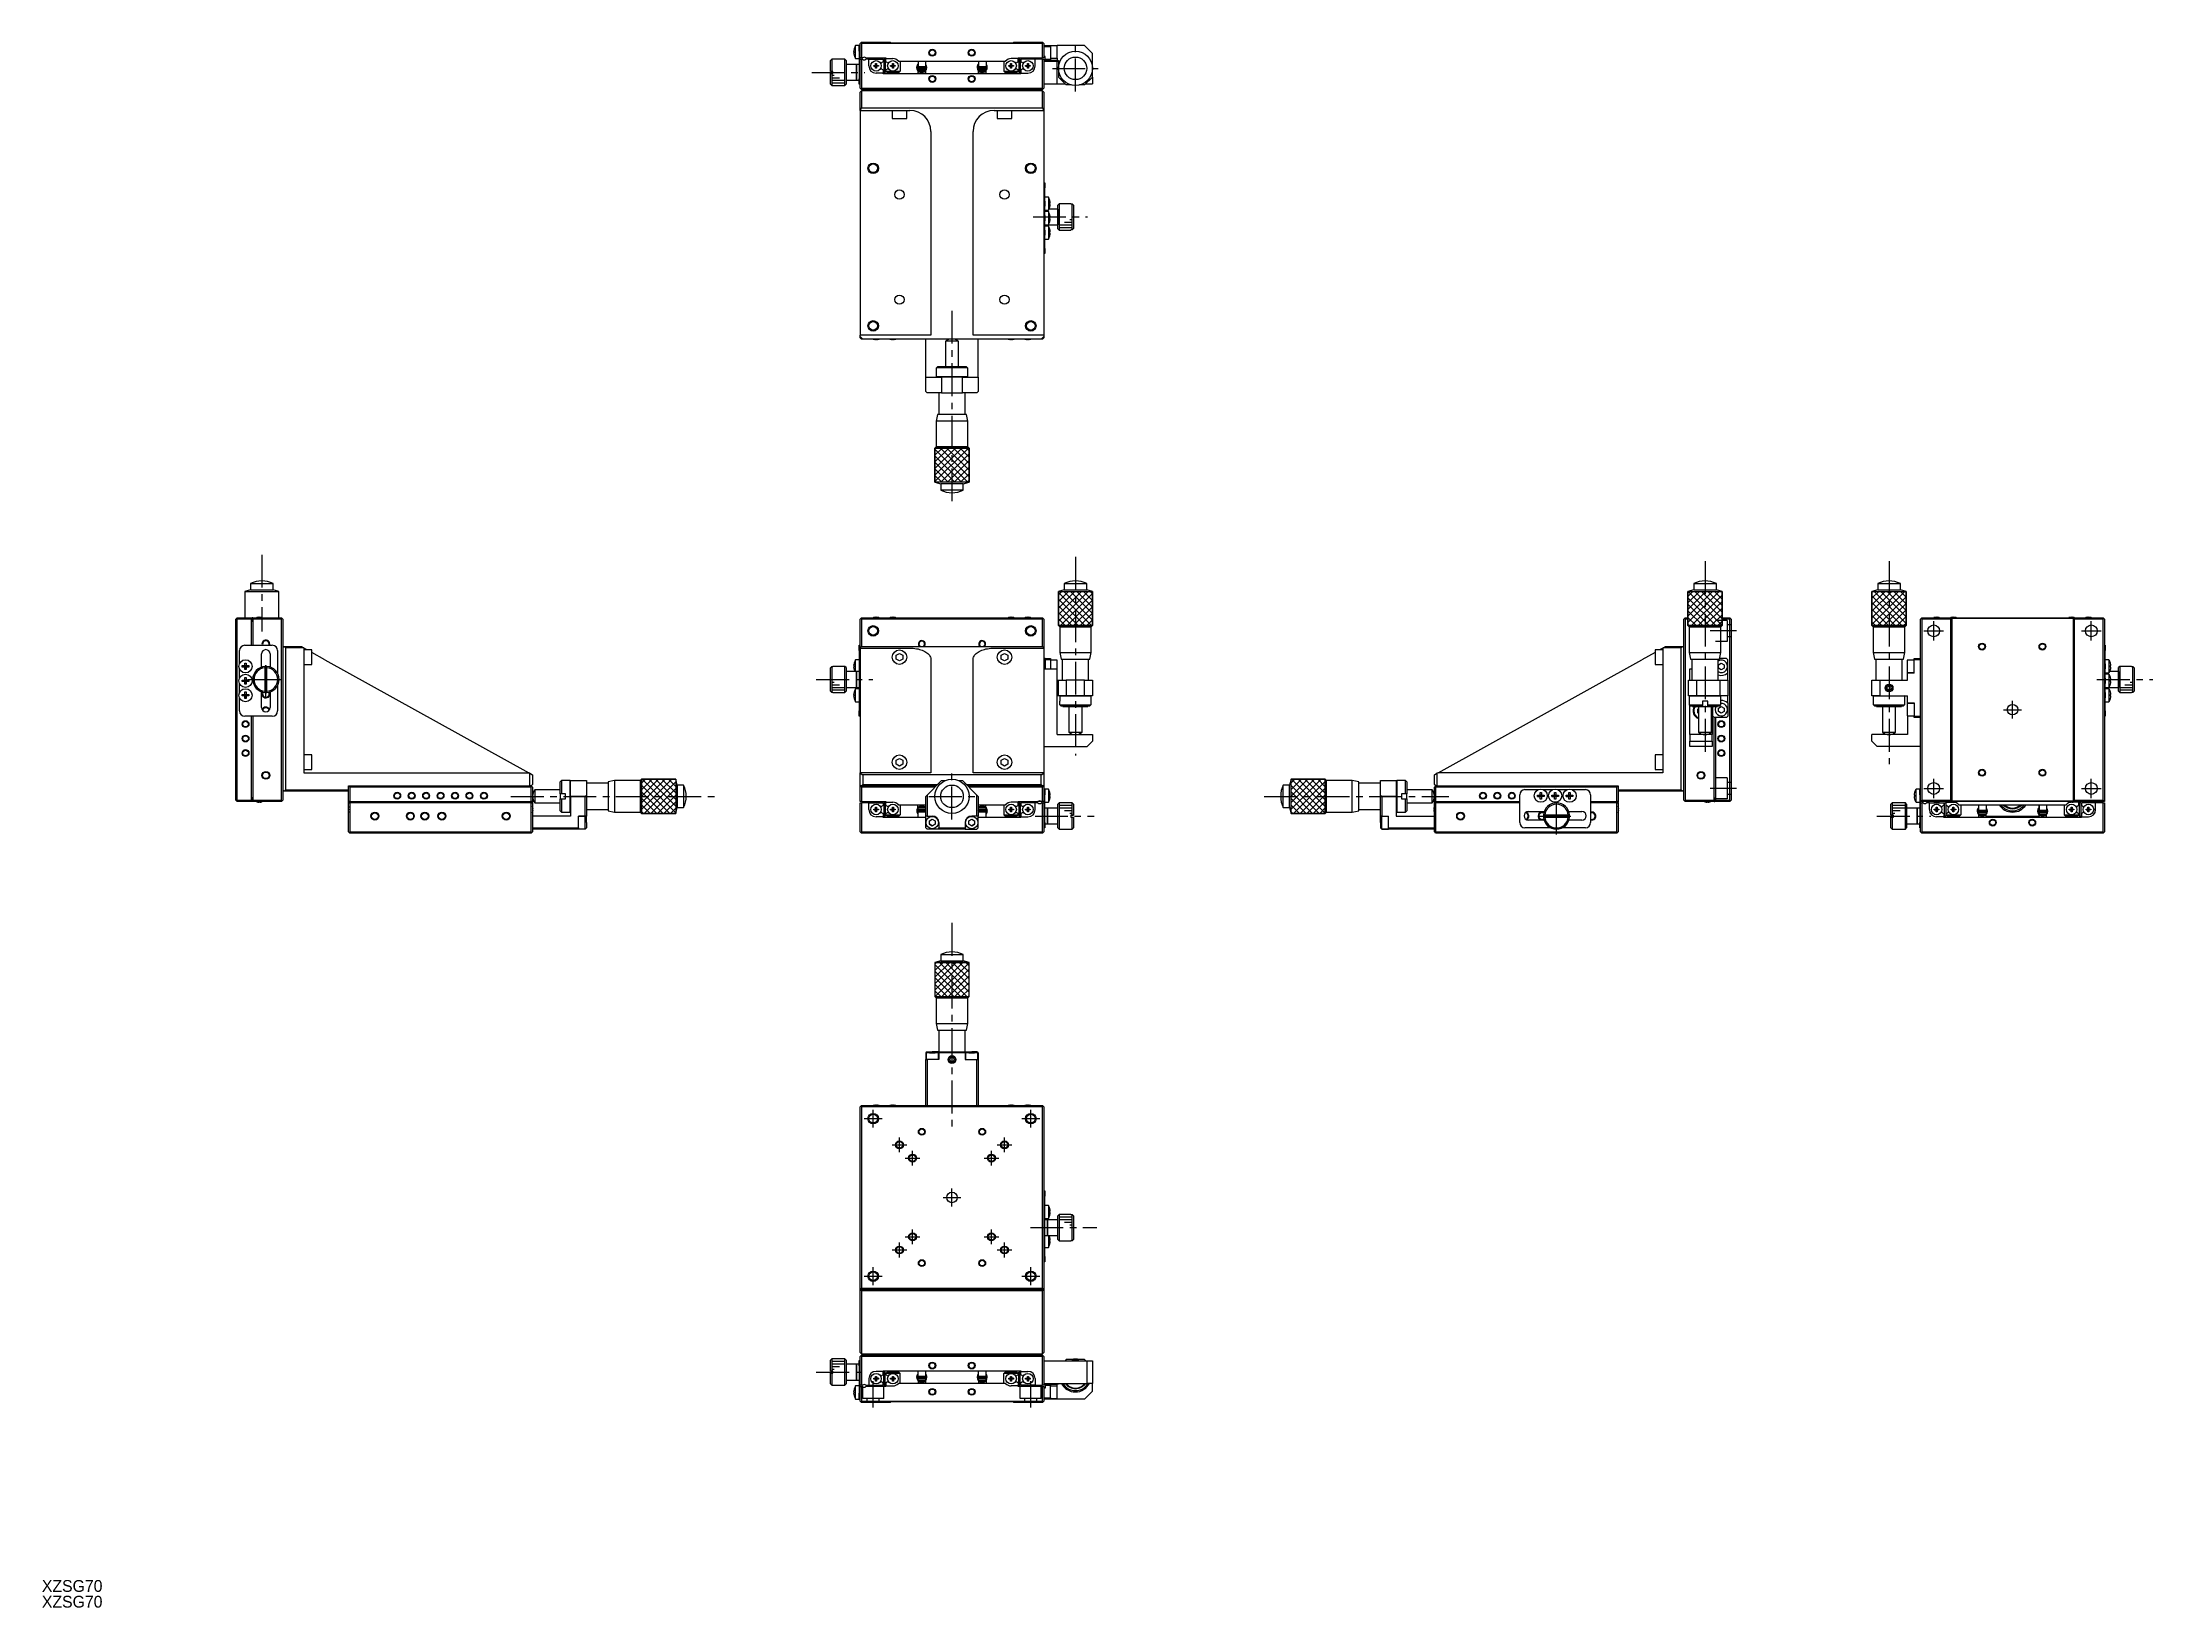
# Model space of a CAD drawing. Extents: x -435 to 368, y 36 to 632.
import ezdxf

# ---------------------------------------------------------------- set-up
doc = ezdxf.new("R2010")
doc.units = 0
doc.header["$LTSCALE"] = 10
doc.linetypes.add('CENTER', pattern=[2, 1.25, -0.25, 0.25, -0.25])
doc.linetypes.add('DASHED', pattern=[3.5, 2, -1.5])
doc.layers.get('0').update_dxf_attribs({"linetype": 'CONTINUOUS'})
doc.layers.add('CENTER', color=1, linetype='CENTER')
doc.styles.get("Standard").update_dxf_attribs({"font": 'FGP教科書体NT-M'})

msp = doc.modelspace()

# ---------------------------------------------------------------- texts
at = {"color": 7}
for p in [(-435.612246, 42.204088), (-435.612246, 36.204088)]:
    msp.add_text('XZSG70', height=4.5, dxfattribs=at).set_placement(p)

# ---------------------------------------------------------------- linework, layer by layer
at = {"color": 7, "linetype": 'CONTINUOUS'}
for p, q in [((-126.573456, 628.682762), (-126.401084, 628.682762)), ((-126.401084, 628.162762), (-126.573456, 628.162762)), ((-126.407939, 629.684695), (-126.401084, 629.681351)), ((-126.401084, 627.164172), (-126.407939, 627.160829)), ((-126.401084, 628.682762), (-126.401084, 628.162762)), ((-125.830161, 625.922762), (-125.830161, 630.922762)), ((-124.438503, 630.922762), (-125.830161, 630.922762)), ((-124.438503, 630.722762), (-124.438503, 630.922762)), ((-124.438503, 630.722762), (-124.138503, 630.722762)), ((-124.438503, 628.722762), (-124.438503, 630.722762)), ((-124.438503, 628.722762), (-124.438503, 627.347762)), ((-124.438503, 627.347762), (-124.438503, 618.222762)), ((-124.138503, 631.672762), (-123.888503, 631.922762)), ((-124.138503, 626.172762), (-124.138503, 631.672762)), ((-123.638503, 632.172762), (-123.888503, 631.922762)), ((-123.888503, 631.922762), (-123.638503, 631.672762)), ((-123.638503, 632.172762), (-112.638503, 632.172762)), ((-54.638503, 631.672762), (-123.638503, 631.672762)), ((-123.638503, 631.672762), (-123.638503, 626.172762)), ((-112.288503, 631.822762), (-112.638503, 632.172762)), ((-65.988503, 631.822762), (-112.288503, 631.822762)), ((-65.638503, 632.172762), (-65.988503, 631.822762)), ((-65.638503, 632.172762), (-54.638503, 632.172762)), ((-54.388503, 631.922762), (-54.638503, 632.172762)), ((-54.638503, 631.672762), (-54.388503, 631.922762)), ((-54.638503, 626.172762), (-54.638503, 631.672762)), ((-54.388503, 631.922762), (-54.138503, 631.672762)), ((-54.138503, 631.672762), (-54.138503, 626.172762)), ((-54.138503, 630.922762), (-51.638503, 630.922762)), ((-51.638503, 630.422762), (-54.138503, 630.422762)), ((-53.638503, 626.722762), (-54.138503, 626.722762)), ((-53.638503, 625.722762), (-53.638503, 626.722762)), ((-51.638503, 630.922762), (-51.638503, 630.422762)), ((-51.638503, 630.922762), (-49.138503, 630.922762)), ((-49.138503, 630.853583), (-51.638503, 630.853583)), ((-49.038503, 630.772762), (-51.638503, 630.772762)), ((-51.638503, 630.422762), (-51.638503, 625.722762)), ((-49.138503, 630.922762), (-49.138503, 630.853583)), ((-38.638503, 630.922762), (-49.138503, 630.922762)), ((-49.138503, 630.853583), (-49.138503, 630.772762)), ((-49.038503, 626.072762), (-49.038503, 630.772762)), ((-35.638503, 627.922762), (-38.638503, 630.922762)), ((-35.638503, 622.222762), (-35.638503, 627.922762)), ((-134.938503, 625.672762), (-135.438503, 625.172762)), ((-135.438503, 621.072762), (-135.438503, 625.172762)), ((-134.938503, 621.072762), (-135.438503, 621.072762)), ((-135.438503, 616.172762), (-135.438503, 620.272762)), ((-135.438503, 620.272762), (-134.938503, 620.272762)), ((-134.938503, 620.272762), (-135.438503, 620.272762)), ((-134.938503, 625.672762), (-134.938503, 621.072762)), ((-129.938503, 625.672762), (-134.938503, 625.672762)), ((-134.438503, 621.072762), (-134.938503, 621.072762)), ((-134.438503, 620.272762), (-134.938503, 620.272762)), ((-134.938503, 620.272762), (-134.938503, 615.672762)), ((-134.938503, 620.272762), (-134.438503, 620.272762)), ((-134.438503, 620.272762), (-134.438503, 621.072762)), ((-129.938503, 615.672762), (-129.938503, 625.672762)), ((-129.438503, 625.172762), (-129.938503, 625.672762)), ((-129.438503, 625.172762), (-129.438503, 616.172762)), ((-125.438503, 623.672762), (-129.438503, 623.672762)), ((-125.830161, 625.922762), (-124.438503, 625.922762)), ((-125.438503, 617.672762), (-125.438503, 623.672762)), ((-125.438503, 623.672762), (-125.438503, 617.672762)), ((-124.438503, 623.672762), (-125.438503, 623.672762)), ((-124.138503, 625.672762), (-124.138503, 626.172762)), ((-123.638503, 626.172762), (-124.138503, 626.172762)), ((-124.138503, 614.672762), (-124.138503, 625.672762)), ((-124.138503, 625.672762), (-123.638503, 625.672762)), ((-123.638503, 626.172762), (-123.199941, 626.172762)), ((-123.638503, 625.672762), (-123.638503, 614.672762)), ((-123.199941, 625.672762), (-123.638503, 625.672762)), ((-121.877065, 626.172762), (-114.338503, 626.172762)), ((-120.788503, 625.672762), (-121.877065, 625.672762)), ((-120.788503, 623.122762), (-120.788503, 625.672762)), ((-120.788503, 625.672762), (-115.338503, 625.672762)), ((-118.924865, 623.352762), (-118.218503, 623.352762)), ((-118.924865, 622.992762), (-118.924865, 623.352762)), ((-118.218503, 622.992762), (-118.924865, 622.992762)), ((-118.924865, 622.992762), (-118.218503, 622.992762)), ((-118.218503, 624.059123), (-117.858503, 624.059123)), ((-118.218503, 623.352762), (-118.218503, 624.059123)), ((-118.208131, 623.34239), (-118.218503, 623.352762)), ((-118.208131, 623.003134), (-118.218503, 622.992762)), ((-118.218503, 622.286401), (-118.218503, 622.992762)), ((-117.858503, 622.286401), (-118.218503, 622.286401)), ((-118.208131, 623.34239), (-117.868875, 623.34239)), ((-118.208131, 623.003134), (-118.208131, 623.34239)), ((-117.868875, 623.003134), (-118.208131, 623.003134)), ((-115.338503, 620.372762), (-118.038503, 620.372762)), ((-117.868875, 623.34239), (-117.858503, 623.352762)), ((-117.868875, 623.34239), (-117.868875, 623.003134)), ((-117.868875, 623.003134), (-117.858503, 622.992762)), ((-117.858503, 624.059123), (-117.858503, 623.352762)), ((-117.858503, 623.352762), (-117.152142, 623.352762)), ((-117.858503, 622.992762), (-117.858503, 622.286401)), ((-117.152142, 622.992762), (-117.858503, 622.992762)), ((-117.152142, 622.992762), (-117.858503, 622.992762)), ((-117.152142, 623.352762), (-117.152142, 622.992762)), ((-115.338503, 624.717174), (-115.632253, 624.547577)), ((-115.632253, 621.797947), (-115.338503, 621.62835)), ((-115.338503, 625.672762), (-115.338503, 624.717174)), ((-115.338503, 621.62835), (-115.338503, 620.372762)), ((-115.338503, 620.172762), (-115.338503, 620.372762)), ((-62.938503, 620.172762), (-115.338503, 620.172762)), ((-115.138503, 625.672762), (-115.138503, 620.672762)), ((-115.138503, 625.672762), (-114.538503, 625.672762)), ((-114.538503, 620.672762), (-115.138503, 620.672762)), ((-114.538503, 625.672762), (-114.538503, 620.672762)), ((-114.338503, 626.172762), (-114.338503, 625.922762)), ((-114.338503, 625.922762), (-111.638503, 625.922762)), ((-114.338503, 624.717174), (-114.338503, 625.922762)), ((-114.044753, 624.547577), (-114.338503, 624.717174)), ((-114.338503, 621.62835), (-114.044753, 621.797947)), ((-114.338503, 621.172762), (-114.338503, 621.62835)), ((-114.338503, 621.172762), (-111.638503, 621.172762)), ((-113.838503, 620.672762), (-114.338503, 621.172762)), ((-109.338503, 620.672762), (-113.838503, 620.672762)), ((-112.524865, 623.352762), (-111.818503, 623.352762)), ((-112.524865, 622.992762), (-112.524865, 623.352762)), ((-111.818503, 622.992762), (-112.524865, 622.992762)), ((-112.524865, 622.992762), (-111.818503, 622.992762)), ((-111.818503, 624.059123), (-111.458503, 624.059123)), ((-111.818503, 623.352762), (-111.818503, 624.059123)), ((-111.808131, 623.34239), (-111.818503, 623.352762)), ((-111.808131, 623.003134), (-111.818503, 622.992762)), ((-111.818503, 622.286401), (-111.818503, 622.992762)), ((-111.458503, 622.286401), (-111.818503, 622.286401)), ((-111.808131, 623.34239), (-111.468875, 623.34239)), ((-111.808131, 623.003134), (-111.808131, 623.34239)), ((-111.468875, 623.003134), (-111.808131, 623.003134)), ((-111.638503, 621.172762), (-108.838503, 621.172762)), ((-111.468875, 623.34239), (-111.458503, 623.352762)), ((-111.468875, 623.34239), (-111.468875, 623.003134)), ((-111.468875, 623.003134), (-111.458503, 622.992762)), ((-111.458503, 624.059123), (-111.458503, 623.352762)), ((-111.458503, 623.352762), (-110.752142, 623.352762)), ((-111.458503, 622.992762), (-111.458503, 622.286401)), ((-110.752142, 622.992762), (-111.458503, 622.992762)), ((-110.752142, 622.992762), (-111.458503, 622.992762)), ((-110.752142, 623.352762), (-110.752142, 622.992762)), ((-109.559441, 624.972762), (-101.613503, 624.972762)), ((-108.838503, 621.172762), (-109.338503, 620.672762)), ((-108.838503, 624.972762), (-108.838503, 621.172762)), ((-102.457675, 621.857065), (-102.436485, 621.800868)), ((-98.898412, 622.761256), (-102.398412, 622.761256)), ((-102.398412, 622.371256), (-98.898412, 622.371256)), ((-102.038568, 621.86801), (-102.192046, 622.371214)), ((-102.191724, 622.76131), (-102.03859, 623.264937)), ((-102.138503, 621.318633), (-102.138503, 620.172762)), ((-102.101821, 622.072224), (-102.101362, 622.087303)), ((-102.101511, 622.057145), (-102.101821, 622.072224)), ((-102.100432, 622.042104), (-102.101511, 622.057145)), ((-102.101362, 622.087303), (-102.100133, 622.10234)), ((-102.098588, 622.027141), (-102.100432, 622.042104)), ((-102.100133, 622.10234), (-102.09814, 622.117296)), ((-102.095984, 622.012294), (-102.098588, 622.027141)), ((-102.09814, 622.117296), (-102.095386, 622.132132)), ((-102.092629, 621.997604), (-102.095984, 622.012294)), ((-102.095386, 622.132132), (-102.091881, 622.146808)), ((-102.088533, 621.983107), (-102.092629, 621.997604)), ((-102.091881, 622.146808), (-102.087634, 622.161288)), ((-102.083707, 621.96884), (-102.088533, 621.983107)), ((-102.087634, 622.161288), (-102.082658, 622.175532)), ((-101.538503, 622.172762), (-102.083903, 622.172762)), ((-102.077926, 621.95428), (-102.083707, 621.96884)), ((-102.082658, 622.175532), (-102.076966, 622.189505)), ((-102.081234, 623.172762), (-102.038503, 623.172762)), ((-102.077658, 621.953014), (-102.078036, 621.954514)), ((-102.076966, 622.189505), (-102.070575, 622.203171)), ((-102.070575, 622.203171), (-102.063503, 622.216495)), ((-102.063503, 622.216495), (-102.05577, 622.229444)), ((-102.05577, 622.229444), (-102.047396, 622.241985)), ((-102.047396, 622.241985), (-102.038406, 622.254089)), ((-102.038503, 624.972762), (-102.038503, 622.972762)), ((-102.038503, 622.972762), (-101.538503, 622.972762)), ((-102.038503, 622.972762), (-99.038503, 622.972762)), ((-99.038503, 621.972762), (-102.038503, 621.972762)), ((-102.038503, 621.972762), (-102.038503, 621.472762)), ((-102.038503, 621.472762), (-101.984187, 621.472762)), ((-102.038406, 622.254089), (-102.028823, 622.265726)), ((-102.028823, 622.265726), (-102.018674, 622.276868)), ((-102.018674, 622.276868), (-102.007984, 622.287488)), ((-102.007984, 622.287488), (-101.996782, 622.297563)), ((-101.996782, 622.297563), (-101.985098, 622.307069)), ((-101.985098, 622.307069), (-101.97296, 622.315984)), ((-101.984187, 621.472762), (-99.09282, 621.472762)), ((-101.455018, 620.972762), (-101.984187, 621.472762)), ((-101.97296, 622.315984), (-101.9604, 622.324289)), ((-101.9604, 622.324289), (-101.947449, 622.331964)), ((-101.947449, 622.331964), (-101.93414, 622.338993)), ((-101.93414, 622.338993), (-101.920505, 622.345361)), ((-101.920505, 622.345361), (-101.906577, 622.351054)), ((-101.906577, 622.351054), (-101.89239, 622.356059)), ((-101.89239, 622.356059), (-101.877979, 622.360366)), ((-101.877979, 622.360366), (-101.863378, 622.363967)), ((-101.863378, 622.363967), (-101.848621, 622.366853)), ((-101.848621, 622.366853), (-101.833744, 622.369018)), ((-101.833744, 622.369018), (-101.818781, 622.370459)), ((-101.818781, 622.370459), (-101.803768, 622.371172)), ((-101.803768, 622.371172), (-101.796732, 622.371256)), ((-101.638503, 622.972762), (-101.638503, 622.761256)), ((-101.638503, 622.371256), (-101.638503, 622.172762)), ((-101.613503, 624.972762), (-99.463503, 624.972762)), ((-101.538503, 622.972762), (-99.538503, 622.972762)), ((-101.538503, 622.972762), (-99.538503, 622.972762)), ((-101.538503, 622.972762), (-101.538503, 622.761256)), ((-101.538503, 622.371256), (-101.538503, 621.972762)), ((-99.621988, 620.972762), (-101.455018, 620.972762)), ((-101.455018, 620.972762), (-99.621988, 620.972762)), ((-99.09282, 621.472762), (-99.621988, 620.972762)), ((-99.538503, 622.972762), (-99.038503, 622.972762)), ((-99.538503, 622.761256), (-99.538503, 622.972762)), ((-99.538503, 621.972762), (-99.538503, 622.371256)), ((-99.213115, 622.172762), (-99.538503, 622.172762)), ((-99.500092, 622.371256), (-99.485858, 622.370922)), ((-99.485858, 622.370922), (-99.47087, 622.36986)), ((-99.47087, 622.36986), (-99.455951, 622.368073)), ((-99.463503, 624.972762), (-78.613503, 624.972762)), ((-99.455951, 622.368073), (-99.441139, 622.365564)), ((-99.441139, 622.365564), (-99.426468, 622.36234)), ((-99.426468, 622.36234), (-99.411972, 622.358408)), ((-99.411972, 622.358408), (-99.397685, 622.353775)), ((-99.397685, 622.353775), (-99.383642, 622.348453)), ((-99.383642, 622.348453), (-99.369876, 622.342453)), ((-99.369876, 622.342453), (-99.35642, 622.335789)), ((-99.35642, 622.335789), (-99.343306, 622.328474)), ((-99.343306, 622.328474), (-99.330565, 622.320526)), ((-99.330565, 622.320526), (-99.31823, 622.311961)), ((-99.31823, 622.311961), (-99.306331, 622.302799)), ((-99.306331, 622.302799), (-99.294897, 622.293061)), ((-99.294897, 622.293061), (-99.283958, 622.282768)), ((-99.283958, 622.282768), (-99.27354, 622.271945)), ((-99.27354, 622.271945), (-99.263671, 622.260615)), ((-99.263671, 622.260615), (-99.254377, 622.248805)), ((-99.254377, 622.248805), (-99.245682, 622.236543)), ((-99.245682, 622.236543), (-99.23761, 622.223859)), ((-99.23761, 622.223859), (-99.230183, 622.210782)), ((-99.230183, 622.210782), (-99.22342, 622.197344)), ((-99.22342, 622.197344), (-99.217342, 622.183579)), ((-99.217342, 622.183579), (-99.211966, 622.169519)), ((-99.211966, 622.169519), (-99.207307, 622.155202)), ((-99.210237, 621.977065), (-99.211719, 621.972736)), ((-99.205824, 621.991495), (-99.210237, 621.977065)), ((-99.207307, 622.155202), (-99.203378, 622.140662)), ((-99.202151, 622.00613), (-99.205824, 621.991495)), ((-99.203378, 622.140662), (-99.200193, 622.125937)), ((-99.19923, 622.020933), (-99.202151, 622.00613)), ((-99.200193, 622.125937), (-99.197759, 622.111065)), ((-99.197067, 622.035865), (-99.19923, 622.020933)), ((-99.197759, 622.111065), (-99.196086, 622.096085)), ((-99.195668, 622.050885), (-99.197067, 622.035865)), ((-99.196086, 622.096085), (-99.195177, 622.081035)), ((-99.195038, 622.065955), (-99.195668, 622.050885)), ((-99.195177, 622.081035), (-99.195038, 622.065955)), ((-99.146827, 622.972861), (-99.104784, 622.761278)), ((-99.138503, 620.172762), (-99.138503, 621.342295)), ((-99.09282, 621.472762), (-99.038503, 621.472762)), ((-99.038503, 622.972762), (-99.038503, 624.972762)), ((-99.038503, 621.472762), (-99.038503, 621.972762)), ((-99.038503, 621.849985), (-99.023942, 621.843979)), ((-98.865123, 621.791991), (-99.038503, 621.839118)), ((-99.023942, 621.843979), (-99.009485, 621.838194)), ((-99.009485, 621.838194), (-98.995225, 621.832668)), ((-98.995225, 621.832668), (-98.981259, 621.827439)), ((-98.981259, 621.827439), (-98.967677, 621.82254)), ((-98.967677, 621.82254), (-98.954569, 621.818004)), ((-98.954569, 621.818004), (-98.942022, 621.81386)), ((-98.942022, 621.81386), (-98.930119, 621.810136)), ((-98.930119, 621.810136), (-98.918937, 621.806857)), ((-98.918937, 621.806857), (-98.90855, 621.804044)), ((-98.90855, 621.804044), (-98.899027, 621.801716)), ((-98.899027, 621.801716), (-98.890431, 621.799887)), ((-98.890431, 621.799887), (-98.882819, 621.798571)), ((-98.882819, 621.798571), (-98.87624, 621.797776)), ((-98.87624, 621.797776), (-98.870737, 621.797506)), ((-98.871117, 622.364624), (-98.875041, 622.372772)), ((-98.874104, 621.771711), (-98.862225, 621.798816)), ((-98.857205, 622.333251), (-98.871117, 622.364624)), ((-98.870737, 621.797506), (-98.866348, 621.797764)), ((-98.866348, 621.797764), (-98.86414, 621.798205)), ((-98.86414, 621.798205), (-98.860338, 621.800868)), ((-98.860338, 621.800868), (-98.848263, 621.831045)), ((-98.84488, 622.301235), (-98.857205, 622.333251)), ((-98.848263, 621.831045), (-98.837082, 621.863476)), ((-98.834171, 622.268655), (-98.84488, 622.301235)), ((-98.841424, 621.849271), (-98.704694, 622.539106)), ((-98.837082, 621.863476), (-98.827537, 621.896416)), ((-98.825103, 622.235591), (-98.834171, 622.268655)), ((-98.827537, 621.896416), (-98.819651, 621.929782)), ((-98.817699, 622.202122), (-98.825103, 622.235591)), ((-98.819651, 621.929782), (-98.813443, 621.963492)), ((-98.811977, 622.168332), (-98.817699, 622.202122)), ((-98.813443, 621.963492), (-98.808929, 621.997464)), ((-98.80795, 622.134303), (-98.811977, 622.168332)), ((-98.808929, 621.997464), (-98.806118, 622.031615)), ((-98.805628, 622.100118), (-98.80795, 622.134303)), ((-98.806118, 622.031615), (-98.805016, 622.065861)), ((-98.805016, 622.065861), (-98.805628, 622.100118)), ((-79.457675, 621.857065), (-79.436485, 621.800868)), ((-75.898412, 622.761256), (-79.398412, 622.761256)), ((-79.398412, 622.371256), (-75.898412, 622.371256)), ((-79.038568, 621.86801), (-79.192046, 622.371214)), ((-79.191724, 622.76131), (-79.03859, 623.264937)), ((-79.138503, 621.318633), (-79.138503, 620.172762)), ((-79.101821, 622.072224), (-79.101362, 622.087303)), ((-79.101511, 622.057145), (-79.101821, 622.072224)), ((-79.100432, 622.042104), (-79.101511, 622.057145)), ((-79.101362, 622.087303), (-79.100133, 622.10234)), ((-79.098588, 622.027141), (-79.100432, 622.042104)), ((-79.100133, 622.10234), (-79.09814, 622.117296)), ((-79.095984, 622.012294), (-79.098588, 622.027141)), ((-79.09814, 622.117296), (-79.095386, 622.132132)), ((-79.092629, 621.997604), (-79.095984, 622.012294)), ((-79.095386, 622.132132), (-79.091881, 622.146808)), ((-79.088533, 621.983107), (-79.092629, 621.997604)), ((-79.091881, 622.146808), (-79.087634, 622.161288)), ((-79.083707, 621.96884), (-79.088533, 621.983107)), ((-79.087634, 622.161288), (-79.082658, 622.175532)), ((-78.538503, 622.172762), (-79.083903, 622.172762)), ((-79.077926, 621.95428), (-79.083707, 621.96884)), ((-79.082658, 622.175532), (-79.076966, 622.189505)), ((-79.081234, 623.172762), (-79.038503, 623.172762)), ((-79.077658, 621.953014), (-79.078036, 621.954514)), ((-79.076966, 622.189505), (-79.070575, 622.203171)), ((-79.070575, 622.203171), (-79.063503, 622.216495)), ((-79.063503, 622.216495), (-79.05577, 622.229444)), ((-79.05577, 622.229444), (-79.047396, 622.241985)), ((-79.047396, 622.241985), (-79.038406, 622.254089)), ((-79.038503, 624.972762), (-79.038503, 622.972762)), ((-79.038503, 622.972762), (-78.538503, 622.972762)), ((-79.038503, 622.972762), (-76.038503, 622.972762)), ((-76.038503, 621.972762), (-79.038503, 621.972762)), ((-79.038503, 621.972762), (-79.038503, 621.472762)), ((-79.038503, 621.472762), (-78.984187, 621.472762)), ((-79.038406, 622.254089), (-79.028823, 622.265726)), ((-79.028823, 622.265726), (-79.018674, 622.276868)), ((-79.018674, 622.276868), (-79.007984, 622.287488)), ((-79.007984, 622.287488), (-78.996782, 622.297563)), ((-78.996782, 622.297563), (-78.985098, 622.307069)), ((-78.985098, 622.307069), (-78.97296, 622.315984)), ((-78.984187, 621.472762), (-76.09282, 621.472762)), ((-78.455018, 620.972762), (-78.984187, 621.472762)), ((-78.97296, 622.315984), (-78.9604, 622.324289)), ((-78.9604, 622.324289), (-78.947449, 622.331964)), ((-78.947449, 622.331964), (-78.93414, 622.338993)), ((-78.93414, 622.338993), (-78.920505, 622.345361)), ((-78.920505, 622.345361), (-78.906577, 622.351054)), ((-78.906577, 622.351054), (-78.89239, 622.356059)), ((-78.89239, 622.356059), (-78.877979, 622.360366)), ((-78.877979, 622.360366), (-78.863378, 622.363967)), ((-78.863378, 622.363967), (-78.848621, 622.366853)), ((-78.848621, 622.366853), (-78.833744, 622.369018)), ((-78.833744, 622.369018), (-78.818781, 622.370459)), ((-78.818781, 622.370459), (-78.803768, 622.371172)), ((-78.803768, 622.371172), (-78.796732, 622.371256)), ((-78.638503, 622.972762), (-78.638503, 622.761256)), ((-78.638503, 622.371256), (-78.638503, 622.172762)), ((-78.613503, 624.972762), (-76.463503, 624.972762)), ((-78.538503, 622.972762), (-76.538503, 622.972762)), ((-78.538503, 622.972762), (-76.538503, 622.972762)), ((-78.538503, 622.972762), (-78.538503, 622.761256)), ((-78.538503, 622.371256), (-78.538503, 621.972762)), ((-76.621988, 620.972762), (-78.455018, 620.972762)), ((-78.455018, 620.972762), (-76.621988, 620.972762)), ((-76.09282, 621.472762), (-76.621988, 620.972762)), ((-76.538503, 622.972762), (-76.038503, 622.972762)), ((-76.538503, 622.761256), (-76.538503, 622.972762)), ((-76.538503, 621.972762), (-76.538503, 622.371256)), ((-76.213115, 622.172762), (-76.538503, 622.172762)), ((-76.500092, 622.371256), (-76.485858, 622.370922)), ((-76.485858, 622.370922), (-76.47087, 622.36986)), ((-76.47087, 622.36986), (-76.455951, 622.368073)), ((-76.463503, 624.972762), (-68.717566, 624.972762)), ((-76.455951, 622.368073), (-76.441139, 622.365564)), ((-76.441139, 622.365564), (-76.426468, 622.36234)), ((-76.426468, 622.36234), (-76.411972, 622.358408)), ((-76.411972, 622.358408), (-76.397685, 622.353775)), ((-76.397685, 622.353775), (-76.383642, 622.348453)), ((-76.383642, 622.348453), (-76.369876, 622.342453)), ((-76.369876, 622.342453), (-76.35642, 622.335789)), ((-76.35642, 622.335789), (-76.343306, 622.328474)), ((-76.343306, 622.328474), (-76.330565, 622.320526)), ((-76.330565, 622.320526), (-76.31823, 622.311961)), ((-76.31823, 622.311961), (-76.306331, 622.302799)), ((-76.306331, 622.302799), (-76.294897, 622.293061)), ((-76.294897, 622.293061), (-76.283958, 622.282768)), ((-76.283958, 622.282768), (-76.27354, 622.271945)), ((-76.27354, 622.271945), (-76.263671, 622.260615)), ((-76.263671, 622.260615), (-76.254377, 622.248805)), ((-76.254377, 622.248805), (-76.245682, 622.236543)), ((-76.245682, 622.236543), (-76.23761, 622.223859)), ((-76.23761, 622.223859), (-76.230183, 622.210782)), ((-76.230183, 622.210782), (-76.22342, 622.197344)), ((-76.22342, 622.197344), (-76.217342, 622.183579)), ((-76.217342, 622.183579), (-76.211966, 622.169519)), ((-76.211966, 622.169519), (-76.207307, 622.155202)), ((-76.210237, 621.977065), (-76.211719, 621.972736)), ((-76.205824, 621.991495), (-76.210237, 621.977065)), ((-76.207307, 622.155202), (-76.203378, 622.140662)), ((-76.202151, 622.00613), (-76.205824, 621.991495)), ((-76.203378, 622.140662), (-76.200193, 622.125937)), ((-76.19923, 622.020933), (-76.202151, 622.00613)), ((-76.200193, 622.125937), (-76.197759, 622.111065)), ((-76.197067, 622.035865), (-76.19923, 622.020933)), ((-76.197759, 622.111065), (-76.196086, 622.096085)), ((-76.195668, 622.050885), (-76.197067, 622.035865)), ((-76.196086, 622.096085), (-76.195177, 622.081035)), ((-76.195038, 622.065955), (-76.195668, 622.050885)), ((-76.195177, 622.081035), (-76.195038, 622.065955)), ((-76.146827, 622.972861), (-76.104784, 622.761278)), ((-76.138503, 620.172762), (-76.138503, 621.342295)), ((-76.09282, 621.472762), (-76.038503, 621.472762)), ((-76.038503, 622.972762), (-76.038503, 624.972762)), ((-76.038503, 621.472762), (-76.038503, 621.972762)), ((-76.038503, 621.849985), (-76.023947, 621.843981)), ((-75.865123, 621.791991), (-76.038503, 621.839118)), ((-76.023947, 621.843981), (-76.009495, 621.838198)), ((-76.009495, 621.838198), (-75.995241, 621.832674)), ((-75.995241, 621.832674), (-75.981279, 621.827446)), ((-75.981279, 621.827446), (-75.967701, 621.822548)), ((-75.967701, 621.822548), (-75.954597, 621.818013)), ((-75.954597, 621.818013), (-75.942053, 621.81387)), ((-75.942053, 621.81387), (-75.930152, 621.810146)), ((-75.930152, 621.810146), (-75.918971, 621.806867)), ((-75.918971, 621.806867), (-75.908586, 621.804053)), ((-75.908586, 621.804053), (-75.899063, 621.801724)), ((-75.899063, 621.801724), (-75.890466, 621.799894)), ((-75.890466, 621.799894), (-75.882852, 621.798576)), ((-75.882852, 621.798576), (-75.87627, 621.797778)), ((-75.87627, 621.797778), (-75.870764, 621.797506)), ((-75.871117, 622.364624), (-75.875041, 622.372772)), ((-75.874104, 621.771711), (-75.864923, 621.79256)), ((-75.857205, 622.333251), (-75.871117, 622.364624)), ((-75.870764, 621.797506), (-75.86637, 621.797761)), ((-75.86637, 621.797761), (-75.86414, 621.798205)), ((-75.86414, 621.798205), (-75.860338, 621.800868)), ((-75.860338, 621.800868), (-75.848263, 621.831045)), ((-75.84488, 622.301235), (-75.857205, 622.333251)), ((-75.848263, 621.831045), (-75.837082, 621.863476)), ((-75.834171, 622.268655), (-75.84488, 622.301235)), ((-75.841424, 621.849271), (-75.704694, 622.539106)), ((-75.837082, 621.863476), (-75.827537, 621.896416)), ((-75.825103, 622.235591), (-75.834171, 622.268655)), ((-75.827537, 621.896416), (-75.819651, 621.929782)), ((-75.817699, 622.202122), (-75.825103, 622.235591)), ((-75.819651, 621.929782), (-75.813443, 621.963492)), ((-75.811977, 622.168332), (-75.817699, 622.202122)), ((-75.813443, 621.963492), (-75.808929, 621.997464)), ((-75.80795, 622.134303), (-75.811977, 622.168332)), ((-75.808929, 621.997464), (-75.806118, 622.031615)), ((-75.805628, 622.100118), (-75.80795, 622.134303)), ((-75.806118, 622.031615), (-75.805016, 622.065861)), ((-75.805016, 622.065861), (-75.805628, 622.100118)), ((-69.438503, 624.972762), (-69.438503, 621.172762)), ((-69.438503, 621.172762), (-66.638503, 621.172762)), ((-68.938503, 620.672762), (-69.438503, 621.172762)), ((-64.438503, 620.672762), (-68.938503, 620.672762)), ((-67.524865, 623.352762), (-66.818503, 623.352762)), ((-67.524865, 622.992762), (-67.524865, 623.352762)), ((-66.818503, 622.992762), (-67.524865, 622.992762)), ((-67.524865, 622.992762), (-66.818503, 622.992762)), ((-66.818503, 624.059123), (-66.458503, 624.059123)), ((-66.818503, 623.352762), (-66.818503, 624.059123)), ((-66.808131, 623.34239), (-66.818503, 623.352762)), ((-66.808131, 623.003134), (-66.818503, 622.992762)), ((-66.818503, 622.286401), (-66.818503, 622.992762)), ((-66.458503, 622.286401), (-66.818503, 622.286401)), ((-66.808131, 623.34239), (-66.468875, 623.34239)), ((-66.808131, 623.003134), (-66.808131, 623.34239)), ((-66.468875, 623.003134), (-66.808131, 623.003134)), ((-63.938503, 625.922762), (-66.638503, 625.922762)), ((-66.638503, 621.172762), (-63.938503, 621.172762)), ((-66.468875, 623.34239), (-66.458503, 623.352762)), ((-66.468875, 623.34239), (-66.468875, 623.003134)), ((-66.468875, 623.003134), (-66.458503, 622.992762)), ((-66.458503, 624.059123), (-66.458503, 623.352762)), ((-66.458503, 623.352762), (-65.752142, 623.352762)), ((-66.458503, 622.992762), (-66.458503, 622.286401)), ((-65.752142, 622.992762), (-66.458503, 622.992762)), ((-65.752142, 622.992762), (-66.458503, 622.992762)), ((-65.752142, 623.352762), (-65.752142, 622.992762)), ((-63.938503, 621.172762), (-64.438503, 620.672762)), ((-64.232253, 624.547577), (-63.938503, 624.717174)), ((-63.938503, 621.62835), (-64.232253, 621.797947)), ((-63.938503, 625.922762), (-63.938503, 626.172762)), ((-63.938503, 626.172762), (-54.638503, 626.172762)), ((-63.938503, 624.717174), (-63.938503, 625.922762)), ((-63.938503, 621.172762), (-63.938503, 621.62835)), ((-63.138503, 625.672762), (-63.738503, 625.672762)), ((-63.738503, 625.672762), (-63.738503, 620.672762)), ((-63.738503, 620.672762), (-63.138503, 620.672762)), ((-63.138503, 625.672762), (-63.138503, 620.672762)), ((-62.938503, 625.672762), (-62.938503, 624.717174)), ((-57.488503, 625.672762), (-62.938503, 625.672762)), ((-62.938503, 624.717174), (-62.644753, 624.547577)), ((-62.644753, 621.797947), (-62.938503, 621.62835)), ((-62.938503, 621.62835), (-62.938503, 620.372762)), ((-62.938503, 620.372762), (-62.938503, 620.172762)), ((-62.938503, 620.372762), (-60.238503, 620.372762)), ((-61.124865, 623.352762), (-60.418503, 623.352762)), ((-61.124865, 622.992762), (-61.124865, 623.352762)), ((-60.418503, 622.992762), (-61.124865, 622.992762)), ((-61.124865, 622.992762), (-60.418503, 622.992762)), ((-60.418503, 624.059123), (-60.058503, 624.059123)), ((-60.418503, 623.352762), (-60.418503, 624.059123)), ((-60.408131, 623.34239), (-60.418503, 623.352762)), ((-60.408131, 623.003134), (-60.418503, 622.992762)), ((-60.418503, 622.286401), (-60.418503, 622.992762)), ((-60.058503, 622.286401), (-60.418503, 622.286401)), ((-60.408131, 623.34239), (-60.068875, 623.34239)), ((-60.408131, 623.003134), (-60.408131, 623.34239)), ((-60.068875, 623.003134), (-60.408131, 623.003134)), ((-60.068875, 623.34239), (-60.058503, 623.352762)), ((-60.068875, 623.34239), (-60.068875, 623.003134)), ((-60.068875, 623.003134), (-60.058503, 622.992762)), ((-60.058503, 624.059123), (-60.058503, 623.352762)), ((-60.058503, 623.352762), (-59.352142, 623.352762)), ((-60.058503, 622.992762), (-60.058503, 622.286401)), ((-59.352142, 622.992762), (-60.058503, 622.992762)), ((-59.352142, 622.992762), (-60.058503, 622.992762)), ((-59.352142, 623.352762), (-59.352142, 622.992762)), ((-57.488503, 623.122762), (-57.488503, 625.672762)), ((-54.638503, 625.672762), (-57.488503, 625.672762)), ((-54.138503, 626.172762), (-54.638503, 626.172762)), ((-54.638503, 614.672762), (-54.638503, 625.672762)), ((-54.638503, 625.672762), (-54.138503, 625.672762)), ((-54.138503, 625.672762), (-54.138503, 614.672762)), ((-54.138503, 624.972762), (-49.138503, 624.972762)), ((-53.638503, 625.222762), (-53.638503, 625.722762)), ((-53.638503, 625.722762), (-51.638503, 625.722762)), ((-51.638503, 625.222762), (-53.638503, 625.222762)), ((-51.638503, 626.072762), (-49.038503, 626.072762)), ((-51.638503, 625.722762), (-51.638503, 625.222762)), ((-51.638503, 625.263026), (-49.138503, 625.263026)), ((-49.138503, 625.222762), (-51.638503, 625.222762)), ((-49.138503, 626.072762), (-49.138503, 625.263026)), ((-49.138503, 625.263026), (-49.138503, 625.222762)), ((-49.138503, 625.222762), (-48.638503, 625.222762)), ((-49.138503, 616.372762), (-49.138503, 624.972762)), ((-49.138503, 624.972762), (-48.638503, 624.972762)), ((-48.638503, 625.222762), (-48.638503, 622.222762)), ((-48.638503, 622.222762), (-48.638503, 618.922762)), ((-48.638503, 618.922762), (-45.638503, 615.922762)), ((-38.638503, 615.922762), (-35.638503, 618.922762)), ((-35.638503, 618.922762), (-35.638503, 622.222762)), ((-35.638503, 618.922762), (-35.638503, 616.372762)), ((-135.438503, 616.172762), (-134.938503, 615.672762)), ((-134.938503, 615.672762), (-129.938503, 615.672762)), ((-129.938503, 615.672762), (-129.438503, 616.172762)), ((-129.438503, 617.672762), (-125.438503, 617.672762)), ((-125.438503, 617.672762), (-124.438503, 617.672762)), ((-124.438503, 616.222762), (-124.438503, 618.222762)), ((-124.138503, 616.222762), (-124.438503, 616.222762)), ((-123.888503, 614.422762), (-124.138503, 614.672762)), ((-124.138503, 613.172762), (-123.638503, 613.672762)), ((-124.138503, 606.270738), (-124.138503, 613.172762)), ((-123.638503, 614.672762), (-123.888503, 614.422762)), ((-123.888503, 614.422762), (-123.638503, 614.172762)), ((-123.638503, 614.672762), (-54.638503, 614.672762)), ((-123.638503, 613.672762), (-123.138503, 614.172762)), ((-54.638503, 614.172762), (-123.638503, 614.172762)), ((-123.638503, 613.672762), (-123.638503, 607.172762)), ((-54.638503, 613.672762), (-123.638503, 613.672762)), ((-55.138503, 614.172762), (-54.638503, 613.672762)), ((-54.388503, 614.422762), (-54.638503, 614.672762)), ((-54.388503, 614.422762), (-54.638503, 614.172762)), ((-54.638503, 607.172762), (-54.638503, 613.672762)), ((-54.638503, 613.672762), (-54.138503, 613.172762)), ((-54.138503, 614.672762), (-54.388503, 614.422762)), ((-54.138503, 616.372762), (-49.138503, 616.372762)), ((-54.138503, 613.172762), (-54.138503, 606.270738)), ((-49.138503, 616.372762), (-46.088503, 616.372762)), ((-43.738499, 615.922762), (-45.638503, 615.922762)), ((-38.638503, 615.922762), (-40.538507, 615.922762)), ((-38.188503, 616.372762), (-35.638503, 616.372762)), ((-123.638503, 607.172762), (-124.138503, 606.270738)), ((-124.138503, 606.172762), (-124.138503, 606.270738)), ((-124.138503, 606.172762), (-105.138503, 606.172762)), ((-124.138503, 606.172762), (-124.138503, 520.57847)), ((-123.638503, 607.172762), (-54.638503, 607.172762)), ((-111.888503, 606.172762), (-111.888503, 603.172762)), ((-111.888503, 603.172762), (-106.388503, 603.172762)), ((-106.388503, 603.172762), (-106.388503, 606.172762)), ((-73.138503, 606.172762), (-54.138503, 606.172762)), ((-71.888503, 606.172762), (-71.888503, 603.172762)), ((-71.888503, 603.172762), (-66.388503, 603.172762)), ((-66.388503, 603.172762), (-66.388503, 606.172762)), ((-54.138503, 606.270738), (-54.638503, 607.172762)), ((-54.138503, 606.270738), (-54.138503, 606.172762)), ((-54.138503, 606.172762), (-54.138503, 520.57847)), ((-97.138503, 598.172762), (-97.138503, 520.57847)), ((-81.138503, 520.57847), (-81.138503, 598.172762)), ((-54.138503, 578.672762), (-53.838503, 578.672762)), ((-53.838503, 578.672762), (-53.838503, 576.672762)), ((-53.838503, 571.747762), (-53.838503, 576.672762)), ((-52.446846, 573.172762), (-53.838503, 573.172762)), ((-53.838503, 571.652558), (-53.838503, 571.747762)), ((-53.838503, 571.652558), (-53.838503, 570.672762)), ((-53.838503, 570.672762), (-53.838503, 569.692966)), ((-52.446846, 573.172762), (-52.446846, 570.672762)), ((-52.446846, 570.672762), (-52.446846, 568.172762)), ((-51.875923, 571.931351), (-51.869068, 571.934695)), ((-51.875923, 570.932762), (-51.703551, 570.932762)), ((-51.875923, 570.412762), (-51.875923, 570.932762)), ((-48.338503, 570.672762), (-48.838503, 570.172762)), ((-48.338503, 570.672762), (-48.338503, 560.672762)), ((-43.838503, 570.672762), (-48.338503, 570.672762)), ((-43.838503, 570.672762), (-43.838503, 570.656736)), ((-43.838503, 570.656736), (-43.338503, 570.656736)), ((-43.338503, 560.688788), (-43.338503, 570.656736)), ((-43.338503, 570.656736), (-42.838503, 570.154949)), ((-53.838503, 569.597762), (-53.838503, 569.692966)), ((-53.838503, 566.247762), (-53.838503, 569.597762)), ((-53.838503, 568.172762), (-52.446846, 568.172762)), ((-52.446846, 567.672762), (-53.838503, 567.672762)), ((-53.838503, 566.152558), (-53.838503, 566.247762)), ((-53.838503, 566.152558), (-53.838503, 565.172762)), ((-53.838503, 565.172762), (-53.838503, 564.192966)), ((-53.838503, 564.097762), (-53.838503, 564.192966)), ((-53.838503, 560.747762), (-53.838503, 564.097762)), ((-53.838503, 562.672762), (-52.446846, 562.672762)), ((-52.838503, 568.172762), (-52.838503, 567.672762)), ((-52.838503, 567.672762), (-52.838503, 568.172762)), ((-52.446846, 567.672762), (-52.446846, 565.172762)), ((-52.446846, 565.172762), (-52.446846, 562.672762)), ((-52.446846, 562.672762), (-48.838503, 562.672762)), ((-48.838503, 568.672762), (-52.157374, 568.672762)), ((-51.703551, 570.412762), (-51.875923, 570.412762)), ((-51.869068, 569.410829), (-51.875923, 569.414172)), ((-51.875923, 566.431351), (-51.869068, 566.434695)), ((-51.875923, 565.432762), (-51.703551, 565.432762)), ((-51.875923, 564.912762), (-51.875923, 565.432762)), ((-51.703551, 564.912762), (-51.875923, 564.912762)), ((-51.869068, 563.910829), (-51.875923, 563.914172)), ((-48.838503, 568.672762), (-48.838503, 570.172762)), ((-48.838503, 561.172762), (-48.838503, 570.172762)), ((-48.838503, 562.672762), (-48.838503, 568.672762)), ((-48.838503, 568.672762), (-48.838503, 562.672762)), ((-48.838503, 561.172762), (-48.838503, 562.672762)), ((-42.838503, 570.154949), (-42.838503, 561.190575)), ((-52.446846, 562.172762), (-53.838503, 562.172762)), ((-53.838503, 560.652558), (-53.838503, 560.747762)), ((-53.838503, 560.652558), (-53.838503, 559.672762)), ((-53.838503, 559.672762), (-53.838503, 558.692966)), ((-53.838503, 558.597762), (-53.838503, 558.692966)), ((-53.838503, 553.672762), (-53.838503, 558.597762)), ((-53.838503, 557.172762), (-52.446846, 557.172762)), ((-52.446846, 562.172762), (-52.446846, 559.672762)), ((-52.446846, 559.672762), (-52.446846, 557.172762)), ((-51.875923, 560.931351), (-51.869068, 560.934695)), ((-51.875923, 559.932762), (-51.703551, 559.932762)), ((-51.875923, 559.412762), (-51.875923, 559.932762)), ((-51.703551, 559.412762), (-51.875923, 559.412762)), ((-51.869068, 558.410829), (-51.875923, 558.414172)), ((-48.838503, 561.172762), (-48.338503, 560.672762)), ((-48.338503, 560.672762), (-43.838503, 560.672762)), ((-43.838503, 560.688788), (-43.838503, 560.672762)), ((-43.338503, 560.688788), (-43.838503, 560.688788)), ((-42.838503, 561.190575), (-43.338503, 560.688788)), ((-53.838503, 551.672762), (-54.138503, 551.672762)), ((-53.838503, 553.672762), (-53.838503, 551.672762)), ((-124.138503, 520.172762), (-124.138503, 520.57847)), ((-97.138503, 520.57847), (-124.138503, 520.57847)), ((-124.138503, 519.672762), (-124.138503, 520.172762)), ((-124.138503, 520.172762), (-123.138503, 519.172762)), ((-124.138503, 519.672762), (-123.888503, 519.422762)), ((-123.638503, 519.672762), (-123.888503, 519.422762)), ((-123.888503, 519.422762), (-123.638503, 519.172762)), ((-123.138503, 519.172762), (-123.638503, 519.172762)), ((-55.138503, 519.172762), (-123.138503, 519.172762)), ((-118.927119, 519.098618), (-118.924865, 519.10324)), ((-118.218503, 519.10324), (-117.858503, 519.10324)), ((-118.218503, 518.982903), (-118.218503, 519.10324)), ((-117.858503, 519.10324), (-117.858503, 518.982903)), ((-117.152142, 519.10324), (-117.149887, 519.098618)), ((-112.527119, 519.098618), (-112.524865, 519.10324)), ((-111.818503, 519.10324), (-111.458503, 519.10324)), ((-111.818503, 518.982903), (-111.818503, 519.10324)), ((-111.458503, 519.10324), (-111.458503, 518.982903)), ((-110.752142, 519.10324), (-110.749887, 519.098618)), ((-99.138503, 504.672762), (-99.138503, 519.172762)), ((-89.138496, 518.295253), (-91.638499, 518.295253)), ((-91.638499, 518.295253), (-91.638499, 508.672762)), ((-86.638507, 518.295253), (-89.138496, 518.295253)), ((-86.638507, 508.672762), (-86.638507, 518.295253)), ((-54.138503, 520.57847), (-81.138503, 520.57847)), ((-79.138501, 504.672762), (-79.138501, 519.172762)), ((-67.527119, 519.098618), (-67.524865, 519.10324)), ((-66.818503, 519.10324), (-66.458503, 519.10324)), ((-66.818503, 518.982903), (-66.818503, 519.10324)), ((-66.458503, 519.10324), (-66.458503, 518.982903)), ((-65.752142, 519.10324), (-65.749887, 519.098618)), ((-61.127119, 519.098618), (-61.124865, 519.10324)), ((-60.418503, 519.10324), (-60.058503, 519.10324)), ((-60.418503, 518.982903), (-60.418503, 519.10324)), ((-60.058503, 519.10324), (-60.058503, 518.982903)), ((-59.352142, 519.10324), (-59.349887, 519.098618)), ((-55.138503, 519.172762), (-54.138503, 520.172762)), ((-54.638503, 519.172762), (-55.138503, 519.172762)), ((-54.388503, 519.422762), (-54.638503, 519.672762)), ((-54.638503, 519.172762), (-54.388503, 519.422762)), ((-54.388503, 519.422762), (-54.138503, 519.672762)), ((-54.138503, 520.57847), (-54.138503, 520.172762)), ((-54.138503, 520.172762), (-54.138503, 519.672762)), ((-95.138503, 506.672762), (-95.054583, 506.672762)), ((-95.138503, 506.672762), (-95.138503, 504.872762)), ((-95.054583, 508.172762), (-94.54683, 508.672762)), ((-95.054583, 506.672762), (-95.054583, 508.172762)), ((-83.222424, 508.172762), (-95.054583, 508.172762)), ((-94.54683, 508.672762), (-83.730176, 508.672762)), ((-83.730176, 508.672762), (-83.222424, 508.172762)), ((-83.222424, 508.172762), (-83.222424, 506.672762)), ((-83.222424, 506.672762), (-83.138503, 506.672762)), ((-83.138503, 504.872762), (-83.138503, 506.672762)), ((-99.138503, 499.172762), (-99.138503, 504.672762)), ((-99.138503, 504.672762), (-93.138503, 504.672762)), ((-99.138503, 499.172762), (-98.638503, 498.672762)), ((-93.138503, 498.672762), (-98.638503, 498.672762)), ((-95.138503, 504.872762), (-83.138503, 504.872762)), ((-95.138503, 504.872762), (-94.938503, 504.672762)), ((-94.138503, 498.672762), (-94.138503, 490.422762)), ((-93.138503, 504.672762), (-93.138503, 498.672762)), ((-85.138503, 504.672762), (-93.138503, 504.672762)), ((-93.138503, 498.672762), (-85.138503, 498.672762)), ((-85.138503, 498.672762), (-85.138503, 504.672762)), ((-85.138503, 504.672762), (-79.138501, 504.672762)), ((-79.638503, 498.672762), (-85.138503, 498.672762)), ((-84.138503, 490.422762), (-84.138503, 498.672762)), ((-83.338503, 504.672762), (-83.138503, 504.872762)), ((-79.638503, 498.672762), (-79.138503, 499.172762)), ((-79.138501, 504.672762), (-79.138503, 499.172762)), ((-94.6385, 490.422762), (-95.138499, 487.922763)), ((-89.138486, 490.422762), (-94.6385, 490.422762)), ((-83.638506, 490.422762), (-89.138486, 490.422762)), ((-83.138507, 487.922763), (-83.638506, 490.422762)), ((-89.138485, 487.922763), (-95.138499, 487.922763)), ((-95.138499, 487.922763), (-95.138499, 478.172758)), ((-83.138507, 487.922763), (-89.138485, 487.922763)), ((-83.138507, 478.172758), (-83.138507, 487.922763)), ((-95.138499, 478.172758), (-95.638502, 477.672756)), ((-89.138483, 477.672756), (-95.638502, 477.672756)), ((-95.638502, 477.672756), (-95.638502, 464.672755)), ((-89.138485, 478.172758), (-95.138499, 478.172758)), ((-83.138507, 478.172758), (-89.138485, 478.172758)), ((-82.638504, 477.672756), (-89.138483, 477.672756)), ((-82.638504, 477.672756), (-83.138507, 478.172758)), ((-82.638504, 464.672755), (-82.638504, 477.672756)), ((-89.138483, 464.672755), (-95.638502, 464.672755)), ((-95.638502, 464.672755), (-93.438503, 464.083267)), ((-89.13849, 464.083267), (-93.438503, 464.083267)), ((-93.438503, 464.083267), (-93.438503, 461.672756)), ((-89.13849, 461.672756), (-93.438503, 461.672756)), ((-84.838503, 464.083267), (-89.13849, 464.083267)), ((-84.838503, 461.672756), (-89.13849, 461.672756)), ((-82.638504, 464.672755), (-89.138483, 464.672755)), ((-84.838503, 464.083267), (-82.638504, 464.672755)), ((-84.838503, 461.672756), (-84.838503, 464.083267)), ((-356.175723, 426.05899), (-347.575723, 426.05899)), ((-356.175723, 426.05899), (-356.175723, 423.648479)), ((-347.575723, 423.648479), (-347.575723, 426.05899)), ((-46.438503, 426.05899), (-37.838503, 426.05899)), ((-46.438503, 426.05899), (-46.438503, 423.648479)), ((-37.838503, 423.648479), (-37.838503, 426.05899)), ((193.235093, 426.05899), (201.835093, 426.05899)), ((193.235093, 426.05899), (193.235093, 423.648479)), ((201.835093, 423.648479), (201.835093, 426.05899)), ((263.284892, 426.05899), (267.584924, 426.05899)), ((263.284892, 426.05899), (263.284892, 423.648479)), ((267.584924, 426.05899), (271.884892, 426.05899)), ((271.884892, 423.648479), (271.884892, 426.05899)), ((-356.175723, 423.648479), (-358.375722, 423.058991)), ((-358.375722, 423.058991), (-345.375724, 423.058991)), ((-358.375722, 423.058991), (-358.375722, 413.058984)), ((-356.175723, 423.648479), (-347.575723, 423.648479)), ((-345.375724, 423.058991), (-347.575723, 423.648479)), ((-345.375724, 413.058984), (-345.375724, 423.058991)), ((-46.438503, 423.648479), (-48.638502, 423.058991)), ((-46.438503, 423.648479), (-37.838503, 423.648479)), ((-35.638504, 423.058991), (-37.838503, 423.648479)), ((193.235093, 423.648479), (191.035094, 423.058991)), ((193.235093, 423.648479), (201.835093, 423.648479)), ((204.035092, 423.058991), (201.835093, 423.648479)), ((263.284892, 423.648479), (261.084893, 423.058991)), ((261.084893, 423.058991), (267.58494, 423.058991)), ((263.284892, 423.648479), (267.584924, 423.648479)), ((267.584924, 423.648479), (271.884892, 423.648479)), ((274.084891, 423.058991), (271.884892, 423.648479)), ((-361.825723, 412.558984), (-361.575723, 412.808984)), ((-361.825723, 343.558984), (-361.825723, 412.558984)), ((-361.575723, 412.808984), (-361.325723, 413.058984)), ((-361.325723, 412.558984), (-361.575723, 412.808984)), ((-361.325723, 413.058984), (-355.825723, 413.058984)), ((-361.325723, 412.558984), (-361.325723, 343.558984)), ((-355.825723, 412.558984), (-361.325723, 412.558984)), ((-355.825723, 413.058984), (-355.825723, 412.558984)), ((-355.825723, 413.058984), (-355.575723, 413.058984)), ((-355.825723, 402.558984), (-355.825723, 412.558984)), ((-355.575723, 413.058984), (-355.575723, 411.658984)), ((-355.325723, 413.058984), (-355.575723, 413.058984)), ((-355.325723, 411.658984), (-355.575723, 411.658984)), ((-355.325723, 413.058984), (-344.325723, 413.058984)), ((-355.325723, 412.558984), (-355.325723, 413.058984)), ((-344.325723, 412.558984), (-355.325723, 412.558984)), ((-355.325723, 412.558984), (-355.325723, 402.558984)), ((-353.712084, 413.128506), (-353.714339, 413.133128)), ((-353.005723, 413.128506), (-353.005723, 413.248843)), ((-352.645723, 413.128506), (-353.005723, 413.128506)), ((-352.645723, 413.248843), (-352.645723, 413.128506)), ((-351.937107, 413.133128), (-351.939361, 413.128506)), ((-344.325723, 413.058984), (-344.075723, 412.808984)), ((-344.075723, 412.808984), (-344.325723, 412.558984)), ((-344.325723, 343.558984), (-344.325723, 412.558984)), ((-344.075723, 412.808984), (-343.825723, 412.558984)), ((-343.825723, 412.558984), (-343.825723, 343.558984)), ((-123.888503, 412.808984), (-124.138503, 412.558984)), ((-124.138503, 401.558984), (-124.138503, 412.558984)), ((-123.638503, 413.058984), (-123.888503, 412.808984)), ((-123.888503, 412.808984), (-123.638503, 412.558984)), ((-123.638503, 413.058984), (-54.638503, 413.058984)), ((-54.638503, 412.558984), (-123.638503, 412.558984)), ((-123.638503, 412.558984), (-123.638503, 402.058984)), ((-118.924865, 413.128506), (-118.927119, 413.133128)), ((-118.924865, 413.128506), (-118.927119, 413.133128)), ((-118.218503, 413.128506), (-118.218503, 413.248843)), ((-117.858503, 413.128506), (-118.218503, 413.128506)), ((-117.858503, 413.248843), (-117.858503, 413.128506)), ((-117.149887, 413.133128), (-117.152142, 413.128506)), ((-117.149887, 413.133128), (-117.152142, 413.128506)), ((-112.524865, 413.128506), (-112.527119, 413.133128)), ((-112.524865, 413.128506), (-112.527119, 413.133128)), ((-111.818503, 413.128506), (-111.818503, 413.248843)), ((-111.458503, 413.128506), (-111.818503, 413.128506)), ((-111.458503, 413.248843), (-111.458503, 413.128506)), ((-110.749887, 413.133128), (-110.752142, 413.128506)), ((-110.749887, 413.133128), (-110.752142, 413.128506)), ((-67.524865, 413.128506), (-67.527119, 413.133128)), ((-67.524865, 413.128506), (-67.527119, 413.133128)), ((-66.818503, 413.128506), (-66.818503, 413.248843)), ((-66.458503, 413.128506), (-66.818503, 413.128506)), ((-66.458503, 413.248843), (-66.458503, 413.128506)), ((-65.749887, 413.133128), (-65.752142, 413.128506)), ((-65.749887, 413.133128), (-65.752142, 413.128506)), ((-61.124865, 413.128506), (-61.127119, 413.133128)), ((-61.124865, 413.128506), (-61.127119, 413.133128)), ((-60.418503, 413.128506), (-60.418503, 413.248843)), ((-60.058503, 413.128506), (-60.418503, 413.128506)), ((-60.058503, 413.248843), (-60.058503, 413.128506)), ((-59.349887, 413.133128), (-59.352142, 413.128506)), ((-59.349887, 413.133128), (-59.352142, 413.128506)), ((-54.388503, 412.808984), (-54.638503, 413.058984)), ((-54.388503, 412.808984), (-54.638503, 412.558984)), ((-54.638503, 402.058984), (-54.638503, 412.558984)), ((-54.138503, 412.558984), (-54.388503, 412.808984)), ((-54.138503, 412.558984), (-54.138503, 401.558984)), ((-48.638502, 410.05899), (-48.138499, 409.558988)), ((-36.138507, 409.558988), (-35.638504, 410.05899)), ((189.735093, 412.808984), (189.485093, 412.558984)), ((189.485093, 343.558984), (189.485093, 412.558984)), ((189.735093, 412.808984), (189.985093, 413.058984)), ((189.985093, 412.558984), (189.735093, 412.808984)), ((189.985093, 413.058984), (191.035094, 413.058984)), ((191.035094, 412.558984), (189.985093, 412.558984)), ((189.985093, 412.558984), (189.985093, 343.558984)), ((191.035094, 410.05899), (191.535097, 409.558988)), ((203.535089, 409.558988), (204.035092, 410.05899)), ((204.035092, 413.058984), (206.985093, 413.058984)), ((206.985093, 412.558984), (204.035092, 412.558984)), ((206.985093, 413.058984), (207.235093, 412.808984)), ((207.235093, 412.808984), (206.985093, 412.558984)), ((206.985093, 343.558984), (206.985093, 412.558984)), ((207.235093, 412.808984), (207.485093, 412.558984)), ((207.485093, 412.558984), (207.485093, 343.558984)), ((261.084893, 410.05899), (261.584896, 409.558988)), ((267.58494, 410.05899), (274.084891, 410.05899)), ((273.584888, 409.558988), (274.084891, 410.05899)), ((279.834892, 412.808984), (279.584892, 412.558984)), ((279.584892, 343.558984), (279.584892, 412.558984)), ((280.084892, 413.058984), (279.834892, 412.808984)), ((279.834892, 412.808984), (280.084892, 412.558984)), ((280.084892, 413.058984), (349.084892, 413.058984)), ((291.084892, 412.558984), (280.084892, 412.558984)), ((280.084892, 412.558984), (280.084892, 343.558984)), ((284.798531, 413.128506), (284.796276, 413.133128)), ((285.504892, 413.128506), (285.504892, 413.248843)), ((285.864892, 413.128506), (285.504892, 413.128506)), ((285.864892, 413.248843), (285.864892, 413.128506)), ((286.573508, 413.133128), (286.571254, 413.128506)), ((291.084892, 412.558984), (291.434892, 412.908984)), ((291.084892, 343.558984), (291.084892, 412.558984)), ((291.198531, 413.128506), (291.196276, 413.133128)), ((291.434892, 412.908984), (337.734892, 412.908984)), ((291.434892, 412.908984), (291.434892, 343.208984)), ((291.904892, 413.128506), (291.904892, 413.248843)), ((292.264892, 413.128506), (291.904892, 413.128506)), ((292.264892, 413.248843), (292.264892, 413.128506)), ((292.973508, 413.133128), (292.971254, 413.128506)), ((336.198531, 413.128506), (336.196276, 413.133128)), ((336.904892, 413.128506), (336.904892, 413.248843)), ((337.264892, 413.128506), (336.904892, 413.128506)), ((337.264892, 413.248843), (337.264892, 413.128506)), ((337.734892, 412.908984), (338.084892, 412.558984)), ((337.734892, 412.908984), (337.734892, 343.208984)), ((337.973508, 413.133128), (337.971254, 413.128506)), ((349.084892, 412.558984), (338.084892, 412.558984)), ((338.084892, 412.558984), (338.084892, 343.558984)), ((342.598531, 413.128506), (342.596276, 413.133128)), ((343.304892, 413.128506), (343.304892, 413.248843)), ((343.664892, 413.128506), (343.304892, 413.128506)), ((343.664892, 413.248843), (343.664892, 413.128506)), ((344.373508, 413.133128), (344.371254, 413.128506)), ((349.334892, 412.808984), (349.084892, 413.058984)), ((349.084892, 412.558984), (349.334892, 412.808984)), ((349.084892, 343.558984), (349.084892, 412.558984)), ((349.584892, 412.558984), (349.334892, 412.808984)), ((349.584892, 412.558984), (349.584892, 343.558984)), ((-358.375723, 402.558984), (-347.875723, 402.558984)), ((-343.325723, 402.058984), (-343.825723, 401.558984)), ((-342.825723, 401.558984), (-343.325723, 402.058984)), ((-343.325723, 402.058984), (-336.825723, 402.058984)), ((-336.825723, 402.058984), (-335.923699, 401.558984)), ((-124.438503, 402.558984), (-124.138503, 402.558984)), ((-124.438503, 400.558984), (-124.438503, 402.558984)), ((-123.638503, 402.058984), (-124.138503, 401.558984)), ((-123.638503, 402.058984), (-54.638503, 402.058984)), ((-54.138503, 401.558984), (-54.638503, 402.058984)), ((-48.138499, 409.558988), (-36.138507, 409.558988)), ((-48.138499, 409.558988), (-48.138499, 399.808983)), ((-36.138507, 399.808983), (-36.138507, 409.558988)), ((181.58307, 401.558984), (182.485093, 402.058984)), ((182.485093, 402.058984), (188.985093, 402.058984)), ((188.985093, 402.058984), (188.485093, 401.558984)), ((189.485093, 401.558984), (188.985093, 402.058984)), ((191.535097, 409.558988), (203.535089, 409.558988)), ((191.535097, 409.558988), (191.535097, 399.808983)), ((203.535089, 399.808983), (203.535089, 409.558988)), ((261.584896, 409.558988), (267.584937, 409.558988)), ((261.584896, 409.558988), (261.584896, 399.808983)), ((267.584937, 409.558988), (273.584888, 409.558988)), ((273.584888, 399.808983), (273.584888, 409.558988)), ((349.584892, 402.558984), (349.884892, 402.558984)), ((349.884892, 402.558984), (349.884892, 400.558984)), ((-360.375723, 395.53878), (-360.375723, 400.558984)), ((-359.334312, 394.818984), (-358.335723, 394.818984)), ((-359.334312, 394.298984), (-359.334312, 394.818984)), ((-358.335723, 394.298984), (-359.334312, 394.298984)), ((-358.377098, 394.298984), (-358.377098, 394.818984)), ((-358.335723, 395.817574), (-357.815723, 395.817574)), ((-358.335723, 394.818984), (-358.335723, 395.817574)), ((-358.335723, 394.860359), (-357.815723, 394.860359)), ((-358.335723, 393.300395), (-358.335723, 394.298984)), ((-357.815723, 394.257609), (-358.335723, 394.257609)), ((-357.815723, 395.817574), (-357.815723, 394.818984)), ((-357.815723, 395.817574), (-357.815723, 394.860359)), ((-357.815723, 394.860359), (-357.815723, 394.818984)), ((-357.815723, 394.818984), (-356.817133, 394.818984)), ((-357.815723, 394.298984), (-357.815723, 393.300395)), ((-356.817133, 394.298984), (-357.815723, 394.298984)), ((-357.815723, 394.298984), (-357.815723, 394.257609)), ((-357.815723, 393.300395), (-357.815723, 394.257609)), ((-357.774348, 394.818984), (-357.774348, 394.298984)), ((-356.817133, 394.818984), (-356.817133, 394.298984)), ((-352.025723, 394.261111), (-352.025723, 399.258984)), ((-350.725723, 394.542958), (-350.725723, 394.041171)), ((-350.725723, 394.041171), (-350.725723, 385.076797)), ((-349.925723, 394.041171), (-349.925723, 394.542958)), ((-349.925723, 384.57501), (-349.925723, 394.542958)), ((-349.925723, 385.076797), (-349.925723, 394.041171)), ((-348.725723, 399.258984), (-348.725723, 394.296072)), ((-345.875723, 400.558984), (-345.875723, 391.838787)), ((-342.825723, 401.558984), (-342.825723, 347.558984)), ((-335.923699, 401.558984), (-342.825723, 401.558984)), ((-335.825723, 401.504675), (-335.923699, 401.558984)), ((-335.825723, 401.504675), (-335.825723, 354.058984)), ((-334.570663, 400.808984), (-335.825723, 401.504675)), ((-332.825723, 400.808984), (-335.825723, 400.808984)), ((-335.825723, 395.308984), (-332.825723, 395.308984)), ((-332.825723, 395.308984), (-332.825723, 400.808984)), ((-327.825723, 397.070203), (-332.825723, 399.841748)), ((-327.825723, 397.070203), (-250.231431, 354.058984)), ((-135.438503, 394.041171), (-134.938503, 394.542958)), ((-135.438503, 385.076797), (-135.438503, 394.041171)), ((-135.438503, 385.076797), (-135.438503, 394.041171)), ((-134.938503, 394.542958), (-134.938503, 384.57501)), ((-134.938503, 394.542958), (-134.438503, 394.542958)), ((-134.438503, 394.542958), (-134.438503, 394.558984)), ((-134.438503, 394.542958), (-134.438503, 394.558984)), ((-129.938503, 394.558984), (-134.438503, 394.558984)), ((-129.938503, 384.558984), (-129.938503, 394.558984)), ((-129.438503, 394.058984), (-129.938503, 394.558984)), ((-129.438503, 394.058984), (-129.438503, 385.058984)), ((-126.573456, 394.818984), (-126.401084, 394.818984)), ((-126.401084, 394.298984), (-126.573456, 394.298984)), ((-126.407939, 395.820917), (-126.401084, 395.817574)), ((-126.407939, 395.820917), (-126.401084, 395.817574)), ((-126.401084, 394.818984), (-126.401084, 394.298984)), ((-125.830161, 392.558984), (-125.830161, 397.058984)), ((-124.438503, 397.058984), (-125.830161, 397.058984)), ((-124.438503, 400.558984), (-124.438503, 395.633984)), ((-124.438503, 395.633984), (-124.438503, 393.483984)), ((-124.138503, 401.504675), (-124.138503, 401.558984)), ((-124.138503, 401.504675), (-105.138503, 401.504675)), ((-124.138503, 401.504675), (-124.138503, 354.058984)), ((-110.388503, 398.780672), (-109.138503, 399.50236)), ((-110.388503, 397.337296), (-110.388503, 398.780672)), ((-109.138503, 396.615608), (-110.388503, 397.337296)), ((-109.138503, 399.50236), (-107.888503, 398.780672)), ((-107.888503, 397.337296), (-109.138503, 396.615608)), ((-107.888503, 398.780672), (-107.888503, 397.337296)), ((-105.138503, 401.504675), (-104.510831, 401.491005)), ((-104.510831, 401.491005), (-103.887028, 401.450079)), ((-103.887028, 401.450079), (-103.27094, 401.38215)), ((-103.27094, 401.38215), (-102.666367, 401.287636)), ((-102.666367, 401.287636), (-102.077036, 401.167121)), ((-102.077036, 401.167121), (-101.506579, 401.021346)), ((-101.506579, 401.021346), (-100.958515, 400.851212)), ((-100.958515, 400.851212), (-100.436221, 400.657766)), ((-100.436221, 400.657766), (-99.942919, 400.442202)), ((-99.942919, 400.442202), (-99.481649, 400.205848)), ((-99.481649, 400.205848), (-99.055256, 399.950162)), ((-99.055256, 399.950162), (-98.666367, 399.67672)), ((-98.666367, 399.67672), (-98.317382, 399.387208)), ((-98.317382, 399.387208), (-98.010451, 399.083411)), ((-98.010451, 399.083411), (-97.747467, 398.767202)), ((-97.747467, 398.767202), (-97.530051, 398.44053)), ((-97.530051, 398.44053), (-97.359544, 398.10541)), ((-97.359544, 398.10541), (-97.236997, 397.763907)), ((-97.236997, 397.763907), (-97.163165, 397.418127)), ((-97.163165, 397.418127), (-97.138503, 397.070203)), ((-97.138503, 397.070203), (-97.138503, 354.058984)), ((-81.138503, 397.070203), (-81.113842, 397.418127)), ((-81.138503, 354.058984), (-81.138503, 397.070203)), ((-81.113842, 397.418127), (-81.04001, 397.763907)), ((-81.04001, 397.763907), (-80.917463, 398.10541)), ((-80.917463, 398.10541), (-80.746955, 398.44053)), ((-80.746955, 398.44053), (-80.52954, 398.767202)), ((-80.52954, 398.767202), (-80.266556, 399.083411)), ((-80.266556, 399.083411), (-79.959625, 399.387208)), ((-79.959625, 399.387208), (-79.610639, 399.67672)), ((-79.610639, 399.67672), (-79.221751, 399.950162)), ((-79.221751, 399.950162), (-78.795358, 400.205848)), ((-78.795358, 400.205848), (-78.334088, 400.442202)), ((-78.334088, 400.442202), (-77.840785, 400.657766)), ((-77.840785, 400.657766), (-77.318492, 400.851212)), ((-77.318492, 400.851212), (-76.770427, 401.021346)), ((-76.770427, 401.021346), (-76.199971, 401.167121)), ((-76.199971, 401.167121), (-75.610639, 401.287636)), ((-75.610639, 401.287636), (-75.006066, 401.38215)), ((-75.006066, 401.38215), (-74.389979, 401.450079)), ((-74.389979, 401.450079), (-73.766176, 401.491005)), ((-73.766176, 401.491005), (-73.138503, 401.504675)), ((-73.138503, 401.504675), (-54.138503, 401.504675)), ((-70.388503, 398.780672), (-69.138503, 399.50236)), ((-70.388503, 397.337296), (-70.388503, 398.780672)), ((-69.138503, 396.615608), (-70.388503, 397.337296)), ((-69.138503, 399.50236), (-67.888503, 398.780672)), ((-67.888503, 397.337296), (-69.138503, 396.615608)), ((-67.888503, 398.780672), (-67.888503, 397.337296)), ((-54.138503, 401.558984), (-54.138503, 401.504675)), ((-54.138503, 401.504675), (-54.138503, 354.058984)), ((-53.638503, 397.558986), (-54.138503, 397.558986)), ((-53.638503, 397.558986), (-51.638503, 397.558984)), ((-53.638503, 397.058984), (-53.638503, 397.558986)), ((-53.638503, 397.058984), (-53.638503, 393.558984)), ((-51.638503, 397.058984), (-53.638503, 397.058984)), ((-51.638503, 397.558984), (-51.638503, 397.058984)), ((-51.638503, 397.058984), (-51.638503, 393.558984)), ((-49.038503, 396.908984), (-51.638503, 396.908984)), ((-49.038503, 394.558984), (-49.038503, 396.908984)), ((-49.038503, 392.208984), (-49.038503, 394.558984)), ((-48.138499, 399.808983), (-36.138507, 399.808983)), ((-48.138499, 399.808983), (-47.6385, 397.308984)), ((-47.6385, 397.308984), (-36.638506, 397.308984)), ((-47.138503, 397.308984), (-47.138503, 389.258984)), ((-37.138503, 389.258984), (-37.138503, 397.308984)), ((-36.638506, 397.308984), (-36.138507, 399.808983)), ((95.890801, 354.058984), (173.485093, 397.070203)), ((178.485093, 399.841748), (173.485093, 397.070203)), ((178.485093, 400.808984), (178.485093, 398.058984)), ((181.485093, 400.808984), (178.485093, 400.808984)), ((178.485093, 398.058984), (178.485093, 395.308984)), ((178.485093, 395.308984), (181.485093, 395.308984)), ((181.485093, 401.504675), (180.230034, 400.808984)), ((181.58307, 401.558984), (181.485093, 401.504675)), ((181.485093, 401.504675), (181.485093, 354.058984)), ((188.485093, 401.558984), (181.58307, 401.558984)), ((188.485093, 347.558984), (188.485093, 401.558984)), ((191.535097, 399.808983), (203.535089, 399.808983)), ((191.535097, 399.808983), (192.035096, 397.308984)), ((192.035096, 397.308984), (203.03509, 397.308984)), ((192.535093, 397.308984), (192.535093, 389.258984)), ((202.535093, 389.258984), (202.535093, 397.308984)), ((202.635093, 395.194069), (203.735093, 395.829155)), ((202.635093, 393.923899), (202.635093, 395.194069)), ((203.735093, 393.288813), (202.635093, 393.923899)), ((203.03509, 397.308984), (203.535089, 399.808983)), ((205.735093, 397.558984), (203.08509, 397.558984)), ((203.735093, 395.829155), (204.835093, 395.194069)), ((204.835093, 393.923899), (203.735093, 393.288813)), ((204.835093, 395.194069), (204.835093, 393.923899)), ((206.235093, 397.058984), (205.735093, 397.558984)), ((206.235093, 392.011456), (206.235093, 397.058984)), ((261.584896, 399.808983), (267.584937, 399.808983)), ((261.584896, 399.808983), (262.084895, 397.308984)), ((262.084895, 397.308984), (267.584933, 397.308984)), ((262.584892, 397.308984), (262.584892, 389.258984)), ((267.584933, 397.308984), (273.084889, 397.308984)), ((267.584937, 399.808983), (273.584888, 399.808983)), ((272.584892, 389.258984), (272.584892, 397.308984)), ((273.084889, 397.308984), (273.584888, 399.808983)), ((274.484892, 396.908984), (274.484892, 392.208984)), ((277.084892, 396.908984), (274.484892, 396.908984)), ((277.084892, 397.058984), (277.084892, 397.558984)), ((277.084892, 397.558984), (279.584892, 397.558984)), ((277.084892, 392.011456), (277.084892, 397.058984)), ((279.584892, 397.058984), (277.084892, 397.058984)), ((349.884892, 395.633984), (349.884892, 400.558984)), ((351.27655, 397.058984), (349.884892, 397.058984)), ((349.884892, 395.53878), (349.884892, 395.633984)), ((349.884892, 395.53878), (349.884892, 394.558984)), ((349.884892, 394.558984), (349.884892, 393.579188)), ((351.27655, 397.058984), (351.27655, 394.558984)), ((351.27655, 394.558984), (351.27655, 392.058984)), ((351.847473, 395.817574), (351.854328, 395.820917)), ((351.847473, 394.818984), (352.019845, 394.818984)), ((351.847473, 394.298984), (351.847473, 394.818984)), ((352.019845, 394.298984), (351.847473, 394.298984)), ((355.384892, 394.558984), (354.884892, 394.058984)), ((354.884892, 392.558984), (354.884892, 394.058984)), ((354.884892, 385.058984), (354.884892, 394.058984)), ((355.384892, 394.558984), (355.384892, 384.558984)), ((359.884892, 394.558984), (355.384892, 394.558984)), ((359.884892, 394.558984), (359.884892, 394.542958)), ((359.884892, 394.542958), (360.384892, 394.542958)), ((360.384892, 384.57501), (360.384892, 394.542958)), ((360.384892, 394.542958), (360.884892, 394.041171)), ((360.884892, 394.041171), (360.884892, 385.076797)), ((-360.375723, 390.03878), (-360.375723, 393.579188)), ((-360.375723, 384.53878), (-360.375723, 388.079188)), ((-359.334312, 389.318984), (-358.335723, 389.318984)), ((-359.334312, 388.798984), (-359.334312, 389.318984)), ((-358.335723, 388.798984), (-359.334312, 388.798984)), ((-358.377098, 388.798984), (-358.377098, 389.318984)), ((-357.815723, 393.300395), (-358.335723, 393.300395)), ((-358.335723, 390.317574), (-357.815723, 390.317574)), ((-358.335723, 389.318984), (-358.335723, 390.317574)), ((-358.335723, 389.360359), (-357.815723, 389.360359)), ((-358.335723, 387.800395), (-358.335723, 388.798984)), ((-357.815723, 388.757609), (-358.335723, 388.757609)), ((-357.815723, 387.800395), (-358.335723, 387.800395)), ((-357.815723, 390.317574), (-357.815723, 389.318984)), ((-357.815723, 390.317574), (-357.815723, 389.360359)), ((-357.815723, 389.360359), (-357.815723, 389.318984)), ((-357.815723, 389.318984), (-356.817133, 389.318984)), ((-357.815723, 388.798984), (-357.815723, 387.800395)), ((-356.817133, 388.798984), (-357.815723, 388.798984)), ((-357.815723, 388.798984), (-357.815723, 388.757609)), ((-357.815723, 387.800395), (-357.815723, 388.757609)), ((-357.774348, 389.318984), (-357.774348, 388.798984)), ((-356.817133, 389.318984), (-356.817133, 388.798984)), ((-345.875723, 387.279181), (-345.875723, 377.558984)), ((-125.438503, 392.558984), (-129.438503, 392.558984)), ((-129.438503, 386.558984), (-125.438503, 386.558984)), ((-126.401084, 393.300395), (-126.407939, 393.297051)), ((-126.401084, 393.300395), (-126.407939, 393.297051)), ((-125.830161, 381.058984), (-125.830161, 386.058984)), ((-124.438503, 386.058984), (-125.830161, 386.058984)), ((-125.438503, 386.558984), (-125.438503, 392.558984)), ((-125.438503, 392.558984), (-125.438503, 386.558984)), ((-124.438503, 392.558984), (-125.438503, 392.558984)), ((-125.438503, 386.558984), (-124.438503, 386.558984)), ((-124.438503, 393.483984), (-124.438503, 390.133984)), ((-124.438503, 390.133984), (-124.438503, 387.983984)), ((-124.438503, 387.983984), (-124.438503, 384.633984)), ((-54.138503, 393.558984), (-49.138503, 393.558984)), ((-49.138503, 368.558984), (-49.138503, 393.558984)), ((-49.138503, 392.208984), (-49.038503, 392.208984)), ((-49.138503, 389.258984), (-48.638503, 389.258984)), ((-48.638503, 383.358984), (-48.638503, 389.258984)), ((-48.638503, 389.258984), (-45.638503, 389.258984)), ((-45.638503, 389.258984), (-45.638503, 383.358984)), ((-38.638503, 389.258984), (-45.638503, 389.258984)), ((-38.638503, 383.358984), (-38.638503, 389.258984)), ((-38.638503, 389.258984), (-35.638503, 389.258984)), ((-35.638503, 389.258984), (-35.638503, 383.358984)), ((191.235093, 383.358984), (191.235093, 389.258984)), ((191.235093, 389.258984), (194.235093, 389.258984)), ((191.685093, 393.558984), (192.535093, 393.558984)), ((191.685093, 389.258984), (191.685093, 393.558984)), ((194.235093, 389.258984), (194.235093, 383.358984)), ((194.235093, 389.258984), (203.235093, 389.258984)), ((203.235093, 383.358984), (203.235093, 389.258984)), ((203.235093, 389.258984), (206.235093, 389.258984)), ((206.235093, 392.011456), (206.165915, 392.040829)), ((206.235093, 389.258984), (206.235093, 392.011456)), ((206.235093, 389.258984), (206.235093, 383.358984)), ((261.084892, 383.358984), (261.084892, 389.258984)), ((261.084892, 389.258984), (264.084892, 389.258984)), ((264.084892, 389.258984), (264.084892, 383.358984)), ((264.084892, 389.258984), (274.584892, 389.258984)), ((266.718867, 386.308984), (267.15188, 387.058984)), ((267.15188, 385.558984), (266.718867, 386.308984)), ((267.15188, 387.058984), (268.017905, 387.058984)), ((268.017905, 387.058984), (268.450918, 386.308984)), ((268.450918, 386.308984), (268.017905, 385.558984)), ((274.484892, 392.208984), (277.084892, 392.208984)), ((274.584892, 392.040829), (274.584892, 392.208984)), ((274.584892, 392.040829), (277.084892, 392.040829)), ((274.584892, 392.011456), (274.584892, 392.040829)), ((274.584892, 389.258984), (274.584892, 392.011456)), ((277.084892, 392.011456), (274.584892, 392.011456)), ((349.884892, 393.483984), (349.884892, 393.579188)), ((349.884892, 390.133984), (349.884892, 393.483984)), ((349.884892, 392.058984), (351.27655, 392.058984)), ((351.27655, 391.558984), (349.884892, 391.558984)), ((349.884892, 390.03878), (349.884892, 390.133984)), ((349.884892, 390.03878), (349.884892, 389.058984)), ((349.884892, 389.058984), (349.884892, 388.079188)), ((349.884892, 387.983984), (349.884892, 388.079188)), ((349.884892, 384.633984), (349.884892, 387.983984)), ((349.884892, 386.558984), (351.27655, 386.558984)), ((351.27655, 386.058984), (349.884892, 386.058984)), ((350.884892, 392.058984), (350.884892, 391.558984)), ((350.884892, 391.558984), (350.884892, 392.058984)), ((351.27655, 391.558984), (351.27655, 389.058984)), ((351.27655, 389.058984), (351.27655, 386.558984)), ((351.27655, 386.558984), (354.884892, 386.558984)), ((351.27655, 386.058984), (351.27655, 383.558984)), ((354.884892, 392.558984), (351.566021, 392.558984)), ((351.854328, 393.297051), (351.847473, 393.300395)), ((351.847473, 390.317574), (351.854328, 390.320917)), ((351.847473, 389.318984), (352.019845, 389.318984)), ((351.847473, 388.798984), (351.847473, 389.318984)), ((352.019845, 388.798984), (351.847473, 388.798984)), ((351.854328, 387.797051), (351.847473, 387.800395)), ((354.884892, 386.558984), (354.884892, 392.558984)), ((354.884892, 392.558984), (354.884892, 386.558984)), ((354.884892, 385.058984), (354.884892, 386.558984)), ((-360.375723, 377.558984), (-360.375723, 382.579188)), ((-359.334312, 383.818984), (-358.335723, 383.818984)), ((-359.334312, 383.298984), (-359.334312, 383.818984)), ((-358.335723, 383.298984), (-359.334312, 383.298984)), ((-358.377098, 383.298984), (-358.377098, 383.818984)), ((-358.335723, 384.817574), (-357.815723, 384.817574)), ((-358.335723, 383.818984), (-358.335723, 384.817574)), ((-358.335723, 383.860359), (-357.815723, 383.860359)), ((-358.335723, 382.300395), (-358.335723, 383.298984)), ((-357.815723, 383.257609), (-358.335723, 383.257609)), ((-357.815723, 382.300395), (-358.335723, 382.300395)), ((-357.815723, 384.817574), (-357.815723, 383.818984)), ((-357.815723, 384.817574), (-357.815723, 383.860359)), ((-357.815723, 383.860359), (-357.815723, 383.818984)), ((-357.815723, 383.818984), (-356.817133, 383.818984)), ((-357.815723, 383.298984), (-357.815723, 382.300395)), ((-356.817133, 383.298984), (-357.815723, 383.298984)), ((-357.815723, 383.298984), (-357.815723, 383.257609)), ((-357.815723, 382.300395), (-357.815723, 383.257609)), ((-357.774348, 383.818984), (-357.774348, 383.298984)), ((-356.817133, 383.818984), (-356.817133, 383.298984)), ((-352.025723, 378.858984), (-352.025723, 384.856857)), ((-350.725723, 385.076797), (-350.725723, 384.57501)), ((-349.925723, 384.57501), (-349.925723, 385.076797)), ((-348.725723, 384.821896), (-348.725723, 378.858984)), ((-134.938503, 384.57501), (-135.438503, 385.076797)), ((-134.438503, 384.57501), (-134.938503, 384.57501)), ((-134.438503, 384.558984), (-134.438503, 384.57501)), ((-134.438503, 384.558984), (-134.438503, 384.57501)), ((-134.438503, 384.558984), (-129.938503, 384.558984)), ((-129.938503, 384.558984), (-129.438503, 385.058984)), ((-126.573456, 383.818984), (-126.401084, 383.818984)), ((-126.401084, 383.298984), (-126.573456, 383.298984)), ((-126.407939, 384.820917), (-126.401084, 384.817574)), ((-126.407939, 384.820917), (-126.401084, 384.817574)), ((-126.401084, 382.300395), (-126.407939, 382.297051)), ((-126.401084, 382.300395), (-126.407939, 382.297051)), ((-126.401084, 383.818984), (-126.401084, 383.298984)), ((-125.830161, 381.058984), (-124.438503, 381.058984)), ((-124.438503, 384.633984), (-124.438503, 382.483984)), ((-124.438503, 382.483984), (-124.438503, 377.558984)), ((-48.638503, 383.358984), (-49.138503, 383.358984)), ((-49.038503, 380.408984), (-49.138503, 380.408984)), ((-49.038503, 378.058984), (-49.038503, 380.408984)), ((-49.038503, 375.708984), (-49.038503, 378.058984)), ((-45.638503, 383.358984), (-48.638503, 383.358984)), ((-47.938503, 383.358984), (-48.138503, 383.158984)), ((-36.138503, 383.158984), (-48.138503, 383.158984)), ((-48.138503, 383.158984), (-48.138503, 381.358984)), ((-48.054583, 381.358984), (-48.138503, 381.358984)), ((-48.054583, 381.358984), (-48.138503, 381.358984)), ((-48.054583, 379.858984), (-48.054583, 381.358984)), ((-48.054583, 379.858984), (-36.222424, 379.858984)), ((-47.54683, 379.358984), (-48.054583, 379.858984)), ((-36.730176, 379.358984), (-47.54683, 379.358984)), ((-46.782062, 379.358984), (-47.54683, 379.358984)), ((-46.888503, 379.358984), (-46.888503, 379.258984)), ((-46.888503, 379.258984), (-37.388503, 379.258984)), ((-38.638503, 383.358984), (-45.638503, 383.358984)), ((-44.638499, 379.258984), (-44.638499, 369.436493)), ((-39.638507, 369.436493), (-39.638507, 379.258984)), ((-35.638503, 383.358984), (-38.638503, 383.358984)), ((-36.730176, 379.358984), (-37.494945, 379.358984)), ((-37.388503, 379.258984), (-37.388503, 379.358984)), ((-36.222424, 379.858984), (-36.730176, 379.358984)), ((-36.138503, 383.158984), (-36.338503, 383.358984)), ((-36.138503, 381.358984), (-36.222424, 381.358984)), ((-36.138503, 381.358984), (-36.222424, 381.358984)), ((-36.222424, 381.358984), (-36.222424, 379.858984)), ((-36.138503, 381.358984), (-36.138503, 383.158984)), ((194.235093, 383.358984), (191.235093, 383.358984)), ((191.735093, 383.358984), (191.535093, 383.158984)), ((197.535093, 383.158984), (191.535093, 383.158984)), ((191.535093, 383.158984), (191.535093, 379.858984)), ((191.535093, 379.858984), (196.535093, 379.858984)), ((191.535093, 379.858984), (192.035093, 379.358984)), ((191.685093, 383.308984), (191.685093, 383.358984)), ((191.685093, 368.558984), (191.685093, 379.708984)), ((196.535093, 379.358984), (192.035093, 379.358984)), ((192.785093, 379.358984), (192.785093, 379.258984)), ((192.785093, 379.258984), (202.285093, 379.258984)), ((203.235093, 383.358984), (194.235093, 383.358984)), ((194.735093, 378.280672), (195.035097, 378.453879)), ((194.735093, 376.837296), (194.735093, 378.280672)), ((195.035097, 379.258984), (195.035097, 369.436493)), ((198.535093, 381.358984), (196.535093, 381.358984)), ((196.535093, 381.358984), (196.535093, 379.858984)), ((196.535093, 379.858984), (196.535093, 379.358984)), ((203.535093, 383.158984), (197.535093, 383.158984)), ((198.535093, 379.858984), (198.535093, 381.358984)), ((198.535093, 379.858984), (203.535093, 379.858984)), ((198.535093, 379.358984), (198.535093, 379.858984)), ((203.035093, 379.358984), (198.535093, 379.358984)), ((200.035089, 369.436493), (200.035089, 379.258984)), ((200.285093, 379.258984), (200.285093, 368.558984)), ((200.535093, 375.558984), (200.535093, 379.258984)), ((202.285093, 379.258984), (202.285093, 379.358984)), ((202.635093, 378.694069), (203.735093, 379.329155)), ((202.635093, 377.423899), (202.635093, 378.694069)), ((203.035093, 379.358984), (203.535093, 379.858984)), ((206.235093, 383.358984), (203.235093, 383.358984)), ((203.535093, 383.158984), (203.335093, 383.358984)), ((203.535093, 379.858984), (203.535093, 383.158984)), ((203.735093, 379.329155), (204.835093, 378.694069)), ((204.835093, 378.694069), (204.835093, 377.423899)), ((206.165915, 380.577139), (206.235093, 380.606512)), ((206.235093, 380.606512), (206.235093, 383.358984)), ((206.235093, 380.606512), (206.235093, 375.558984)), ((264.084892, 383.358984), (261.084892, 383.358984)), ((261.784892, 383.358984), (261.584892, 383.158984)), ((273.584892, 383.158984), (261.584892, 383.158984)), ((261.584892, 383.158984), (261.584892, 381.358984)), ((261.668813, 381.358984), (261.584892, 381.358984)), ((261.668813, 379.858984), (261.668813, 381.358984)), ((261.668813, 379.858984), (273.500972, 379.858984)), ((262.176566, 379.358984), (261.668813, 379.858984)), ((272.993219, 379.358984), (262.176566, 379.358984)), ((262.834892, 379.358984), (262.834892, 379.258984)), ((262.834892, 379.258984), (272.334892, 379.258984)), ((264.084892, 383.358984), (274.584892, 383.358984)), ((265.084896, 379.258984), (265.084896, 369.436493)), ((268.017905, 385.558984), (267.15188, 385.558984)), ((270.084888, 369.436493), (270.084888, 379.258984)), ((272.334892, 379.258984), (272.334892, 379.358984)), ((273.500972, 379.858984), (272.993219, 379.358984)), ((273.584892, 383.158984), (273.384892, 383.358984)), ((273.584892, 381.358984), (273.500972, 381.358984)), ((273.500972, 381.358984), (273.500972, 379.858984)), ((273.584892, 381.358984), (273.584892, 383.158984)), ((274.484892, 380.408984), (274.484892, 375.708984)), ((277.084892, 380.408984), (274.484892, 380.408984)), ((274.584892, 380.606512), (274.584892, 383.358984)), ((274.584892, 380.606512), (277.084892, 380.606512)), ((274.584892, 380.577139), (274.584892, 380.606512)), ((277.084892, 380.577139), (274.584892, 380.577139)), ((274.584892, 380.577139), (274.584892, 380.408984)), ((277.084892, 380.606512), (277.084892, 375.558984)), ((349.884892, 384.53878), (349.884892, 384.633984)), ((349.884892, 384.53878), (349.884892, 383.558984)), ((349.884892, 383.558984), (349.884892, 382.579188)), ((349.884892, 382.483984), (349.884892, 382.579188)), ((349.884892, 377.558984), (349.884892, 382.483984)), ((349.884892, 381.058984), (351.27655, 381.058984)), ((351.27655, 383.558984), (351.27655, 381.058984)), ((351.847473, 384.817574), (351.854328, 384.820917)), ((351.847473, 383.818984), (352.019845, 383.818984)), ((351.847473, 383.298984), (351.847473, 383.818984)), ((352.019845, 383.298984), (351.847473, 383.298984)), ((351.854328, 382.297051), (351.847473, 382.300395)), ((354.884892, 385.058984), (355.384892, 384.558984)), ((355.384892, 384.558984), (359.884892, 384.558984)), ((359.884892, 384.57501), (359.884892, 384.558984)), ((360.384892, 384.57501), (359.884892, 384.57501)), ((360.884892, 385.076797), (360.384892, 384.57501)), ((-347.875723, 375.558984), (-358.375723, 375.558984)), ((-355.825723, 343.558984), (-355.825723, 375.558984)), ((-355.325723, 375.558984), (-355.325723, 343.558984)), ((-124.438503, 375.558984), (-124.438503, 377.558984)), ((-124.138503, 375.558984), (-124.438503, 375.558984)), ((-49.138503, 375.708984), (-49.038503, 375.708984)), ((195.035097, 376.664089), (194.735093, 376.837296)), ((200.535093, 375.558984), (201.035093, 375.058984)), ((200.985093, 343.558984), (200.985093, 375.108984)), ((205.735093, 375.058984), (201.035093, 375.058984)), ((201.485093, 375.058984), (201.485093, 343.558984)), ((203.735093, 376.788813), (202.635093, 377.423899)), ((204.835093, 377.423899), (203.735093, 376.788813)), ((205.735093, 375.058984), (206.235093, 375.558984)), ((274.484892, 375.708984), (277.084892, 375.708984)), ((274.584892, 375.708984), (274.584892, 368.558984)), ((277.084892, 375.558984), (279.584892, 375.558984)), ((277.084892, 375.058984), (277.084892, 375.558984)), ((279.584892, 375.058984), (277.084892, 375.058984)), ((349.884892, 375.558984), (349.584892, 375.558984)), ((349.884892, 377.558984), (349.884892, 375.558984)), ((-54.138503, 364.058984), (-37.638503, 364.058984)), ((-49.138503, 368.558984), (-35.638503, 368.558984)), ((-44.638499, 369.436493), (-39.638507, 369.436493)), ((-37.638503, 364.058984), (-35.638503, 366.058984)), ((-35.638503, 368.558984), (-35.638503, 366.058984)), ((200.285093, 368.558984), (191.685093, 368.558984)), ((191.685093, 368.558984), (191.685093, 366.058984)), ((191.685093, 366.058984), (200.285093, 366.058984)), ((191.685093, 364.058984), (191.685093, 366.058984)), ((200.285093, 364.058984), (191.685093, 364.058984)), ((195.035097, 369.436493), (200.035089, 369.436493)), ((200.285093, 366.058984), (200.285093, 368.558984)), ((200.285093, 366.058984), (200.285093, 364.058984)), ((274.584892, 368.558984), (261.084892, 368.558984)), ((261.084892, 366.058984), (261.084892, 368.558984)), ((261.084892, 366.058984), (263.084892, 364.058984)), ((279.584892, 364.058984), (263.084892, 364.058984)), ((265.084896, 369.436493), (267.584911, 369.436493)), ((267.584911, 369.436493), (270.084888, 369.436493)), ((-332.825723, 360.808984), (-335.825723, 360.808984)), ((-335.825723, 355.308984), (-332.825723, 355.308984)), ((-335.825723, 354.058984), (-250.231431, 354.058984)), ((-332.825723, 355.308984), (-332.825723, 360.808984)), ((-249.825723, 353.834097), (-250.231431, 354.058984)), ((-249.825723, 349.058984), (-249.825723, 353.834097)), ((-249.825723, 353.834097), (-248.825723, 353.279788)), ((-124.138503, 353.834097), (-124.138503, 354.058984)), ((-97.138503, 354.058984), (-124.138503, 354.058984)), ((-124.138503, 349.058984), (-124.138503, 353.834097)), ((-124.138503, 353.834097), (-123.138503, 353.279788)), ((-110.388503, 358.780672), (-109.138503, 359.50236)), ((-110.388503, 357.337296), (-110.388503, 358.780672)), ((-109.138503, 356.615608), (-110.388503, 357.337296)), ((-109.138503, 359.50236), (-107.888503, 358.780672)), ((-107.888503, 357.337296), (-109.138503, 356.615608)), ((-107.888503, 358.780672), (-107.888503, 357.337296)), ((-54.138503, 354.058984), (-81.138503, 354.058984)), ((-70.388503, 358.780672), (-69.138503, 359.50236)), ((-70.388503, 357.337296), (-70.388503, 358.780672)), ((-69.138503, 356.615608), (-70.388503, 357.337296)), ((-69.138503, 359.50236), (-67.888503, 358.780672)), ((-67.888503, 357.337296), (-69.138503, 356.615608)), ((-67.888503, 358.780672), (-67.888503, 357.337296)), ((-55.138503, 353.279788), (-54.138503, 353.834097)), ((-54.138503, 354.058984), (-54.138503, 353.834097)), ((-54.138503, 353.834097), (-54.138503, 349.058984)), ((94.485093, 353.279788), (95.485093, 353.834097)), ((95.890801, 354.058984), (95.485093, 353.834097)), ((95.485093, 353.834097), (95.485093, 349.058984)), ((181.485093, 354.058984), (95.890801, 354.058984)), ((178.485093, 360.808984), (178.485093, 358.058984)), ((181.485093, 360.808984), (178.485093, 360.808984)), ((178.485093, 358.058984), (178.485093, 355.308984)), ((178.485093, 355.308984), (181.485093, 355.308984)), ((-343.825723, 347.558984), (-343.325723, 347.058984)), ((-343.325723, 347.058984), (-342.825723, 347.558984)), ((-319.325723, 347.058984), (-343.325723, 347.058984)), ((-342.825723, 347.558984), (-318.825723, 347.558984)), ((-318.825723, 347.558984), (-319.325723, 347.058984)), ((-318.825723, 349.058984), (-249.825723, 349.058984)), ((-318.825723, 347.558984), (-318.825723, 349.058984)), ((-318.825723, 348.558984), (-318.575723, 348.808984)), ((-318.825723, 343.058984), (-318.825723, 347.558984)), ((-318.575723, 348.808984), (-318.325723, 349.058984)), ((-318.575723, 348.808984), (-318.325723, 348.558984)), ((-249.325723, 348.558984), (-318.325723, 348.558984)), ((-318.325723, 348.558984), (-318.325723, 343.058984)), ((-249.325723, 349.058984), (-249.825723, 349.058984)), ((-249.325723, 349.058984), (-248.825723, 349.558984)), ((-249.325723, 349.058984), (-249.075723, 348.808984)), ((-249.325723, 348.558984), (-249.075723, 348.808984)), ((-249.325723, 343.058984), (-249.325723, 348.558984)), ((-249.075723, 348.808984), (-248.825723, 348.558984)), ((-248.825723, 353.279788), (-248.825723, 349.558984)), ((-248.825723, 348.558984), (-248.825723, 343.058984)), ((-247.948214, 347.55898), (-247.948214, 342.558988)), ((-238.325723, 347.55898), (-247.948214, 347.55898)), ((-237.825723, 351.058984), (-238.325723, 350.558984)), ((-238.325723, 346.058984), (-238.325723, 350.558984)), ((-238.325723, 346.059056), (-238.325723, 345.058999)), ((-237.825723, 346.058984), (-238.325723, 346.058984)), ((-237.825723, 351.058984), (-237.825723, 346.058984)), ((-234.525723, 351.058984), (-237.825723, 351.058984)), ((-236.325723, 346.058984), (-237.825723, 346.058984)), ((-236.325723, 344.058984), (-236.325723, 346.058984)), ((-234.525723, 345.058984), (-234.525723, 351.058984)), ((-234.325723, 350.858984), (-234.525723, 351.058984)), ((-234.325723, 345.058984), (-234.325723, 351.058984)), ((-234.325723, 351.058984), (-228.325723, 351.058984)), ((-228.825723, 345.058984), (-228.325723, 345.558984)), ((-228.325723, 351.058984), (-228.325723, 345.558984)), ((-220.075723, 350.058984), (-228.325723, 350.058984)), ((-228.325723, 345.558984), (-228.325723, 337.558984)), ((-217.575724, 351.05898), (-220.075723, 350.558981)), ((-220.075723, 350.558981), (-220.075723, 339.558987)), ((-217.575724, 351.05898), (-217.575724, 339.058988)), ((-207.825719, 351.05898), (-217.575724, 351.05898)), ((-207.325717, 351.558983), (-207.825719, 351.05898)), ((-207.825719, 351.05898), (-207.825719, 339.058988)), ((-193.736228, 349.358984), (-194.325716, 351.558983)), ((-193.736228, 349.358984), (-193.736228, 340.758984)), ((-191.325717, 349.358984), (-193.736228, 349.358984)), ((-191.325717, 349.358984), (-191.325717, 340.758984)), ((-123.638503, 349.058984), (-124.138503, 349.058984)), ((-124.138503, 348.558984), (-124.138503, 349.058984)), ((-124.138503, 348.558984), (-123.888503, 348.808984)), ((-124.138503, 343.058984), (-124.138503, 348.558984)), ((-123.638503, 349.058984), (-123.888503, 348.808984)), ((-123.888503, 348.808984), (-123.638503, 348.558984)), ((-123.638503, 349.058984), (-123.138503, 349.558984)), ((-123.638503, 349.058984), (-112.638503, 349.058984)), ((-112.638503, 349.058984), (-123.638503, 349.058984)), ((-123.638503, 348.558984), (-123.638503, 343.058984)), ((-95.638503, 348.558984), (-123.638503, 348.558984)), ((-55.138503, 353.279788), (-123.138503, 353.279788)), ((-123.138503, 353.279788), (-123.138503, 349.558984)), ((-123.138503, 349.558984), (-94.638503, 349.558984)), ((-112.288503, 348.708984), (-112.638503, 349.058984)), ((-95.138503, 349.058984), (-112.638503, 349.058984)), ((-95.488503, 348.708984), (-112.288503, 348.708984)), ((-99.138503, 345.058984), (-98.638503, 345.558984)), ((-93.138503, 351.058984), (-98.638503, 345.558984)), ((-98.638503, 345.558984), (-98.638503, 337.558984)), ((-93.138503, 351.058984), (-91.638501, 351.058984)), ((-86.638506, 351.058984), (-85.138503, 351.058984)), ((-79.638503, 345.558984), (-85.138503, 351.058984)), ((-83.638503, 349.558984), (-55.138503, 349.558984)), ((-65.638503, 349.058984), (-83.138503, 349.058984)), ((-65.988503, 348.708984), (-82.788503, 348.708984)), ((-54.638503, 348.558984), (-82.638503, 348.558984)), ((-79.638503, 337.558984), (-79.638503, 345.558984)), ((-79.638503, 345.558984), (-79.138503, 345.058984)), ((-65.638503, 349.058984), (-65.988503, 348.708984)), ((-65.638503, 349.058984), (-54.638503, 349.058984)), ((-54.638503, 349.058984), (-65.638503, 349.058984)), ((-55.138503, 349.558984), (-55.138503, 353.279788)), ((-55.138503, 349.558984), (-54.638503, 349.058984)), ((-54.388503, 348.808984), (-54.638503, 349.058984)), ((-54.138503, 349.058984), (-54.638503, 349.058984)), ((-54.638503, 348.558984), (-54.388503, 348.808984)), ((-54.638503, 343.058984), (-54.638503, 348.558984)), ((-54.388503, 348.808984), (-54.138503, 348.558984)), ((-54.138503, 349.058984), (-54.138503, 348.558984)), ((-54.138503, 348.558984), (-54.138503, 343.058984)), ((-54.138503, 347.608984), (-53.838503, 347.608984)), ((-53.838503, 347.808984), (-53.838503, 347.608984)), ((-52.446846, 347.808984), (-53.838503, 347.808984)), ((-53.838503, 347.608984), (-53.838503, 345.608984)), ((-53.838503, 344.233984), (-53.838503, 345.608984)), ((-52.446846, 347.808984), (-52.446846, 342.808984)), ((-51.875923, 346.567574), (-51.869068, 346.570917)), ((-51.875923, 345.048984), (-51.875923, 345.568984)), ((-51.875923, 345.568984), (-51.703551, 345.568984)), ((36.985087, 340.758984), (36.985087, 349.358984)), ((39.395598, 349.358984), (36.985087, 349.358984)), ((39.985086, 351.558983), (39.395598, 349.358984)), ((39.395598, 340.758984), (39.395598, 349.358984)), ((53.485089, 351.05898), (52.985087, 351.558983)), ((53.485089, 339.058988), (53.485089, 351.05898)), ((63.235094, 351.05898), (53.485089, 351.05898)), ((63.235094, 339.058988), (63.235094, 351.05898)), ((65.735093, 350.558981), (63.235094, 351.05898)), ((65.735093, 339.558987), (65.735093, 350.558981)), ((73.985093, 350.058984), (65.735093, 350.058984)), ((73.985093, 351.058984), (79.985093, 351.058984)), ((73.985093, 345.558984), (73.985093, 351.058984)), ((73.985093, 345.558984), (74.485093, 345.058984)), ((73.985093, 337.558984), (73.985093, 345.558984)), ((79.985093, 351.058984), (79.985093, 345.058982)), ((80.185093, 351.058984), (79.985093, 350.858984)), ((80.185093, 351.058984), (80.185093, 339.058984)), ((83.485093, 351.058984), (80.185093, 351.058984)), ((83.485093, 346.058984), (81.985093, 346.058984)), ((81.985093, 346.058984), (81.985093, 344.058984)), ((83.485093, 346.058984), (83.485093, 351.058984)), ((83.985093, 350.558984), (83.485093, 351.058984)), ((83.985093, 346.058984), (83.485093, 346.058984)), ((83.985093, 350.558984), (83.985093, 346.058984)), ((93.607584, 347.55898), (83.985093, 347.55898)), ((83.985093, 344.058984), (83.985093, 346.059056)), ((93.607584, 342.558988), (93.607584, 347.55898)), ((94.485093, 349.558984), (94.485093, 353.279788)), ((94.485093, 349.558984), (94.985093, 349.058984)), ((94.485093, 348.558984), (94.735093, 348.808984)), ((94.485093, 343.058984), (94.485093, 348.558984)), ((94.735093, 348.808984), (94.985093, 349.058984)), ((94.735093, 348.808984), (94.985093, 348.558984)), ((95.485093, 349.058984), (94.985093, 349.058984)), ((94.985093, 348.558984), (94.985093, 343.058984)), ((163.985093, 348.558984), (94.985093, 348.558984)), ((95.485093, 349.058984), (164.485093, 349.058984)), ((126.985093, 335.108984), (126.985093, 345.608984)), ((128.985093, 347.608984), (134.005298, 347.608984)), ((133.726504, 345.048984), (133.726504, 345.568984)), ((133.726504, 345.568984), (134.725093, 345.568984)), ((134.683718, 345.048984), (134.683718, 345.568984)), ((134.725093, 346.567574), (135.245093, 346.567574)), ((134.725093, 345.568984), (134.725093, 346.567574)), ((134.725093, 345.610359), (135.245093, 345.610359)), ((135.245093, 346.567574), (135.245093, 345.568984)), ((135.245093, 345.568984), (136.243683, 345.568984)), ((135.286468, 345.568984), (135.286468, 345.048984)), ((135.964889, 347.608984), (139.505298, 347.608984)), ((136.243683, 345.568984), (136.243683, 345.048984)), ((139.226504, 345.048984), (139.226504, 345.568984)), ((139.226504, 345.568984), (140.225093, 345.568984)), ((140.183718, 345.048984), (140.183718, 345.568984)), ((140.225093, 346.567574), (140.745093, 346.567574)), ((140.225093, 345.568984), (140.225093, 346.567574)), ((140.225093, 345.610359), (140.745093, 345.610359)), ((140.745093, 346.567574), (140.745093, 345.568984)), ((140.745093, 345.568984), (141.743683, 345.568984)), ((140.786468, 345.568984), (140.786468, 345.048984)), ((141.464889, 347.608984), (145.005298, 347.608984)), ((141.743683, 345.568984), (141.743683, 345.048984)), ((144.726504, 345.048984), (144.726504, 345.568984)), ((144.726504, 345.568984), (145.725093, 345.568984)), ((145.683718, 345.048984), (145.683718, 345.568984)), ((145.725093, 346.567574), (146.245093, 346.567574)), ((145.725093, 345.568984), (145.725093, 346.567574)), ((145.725093, 345.610359), (146.245093, 345.610359)), ((146.245093, 346.567574), (146.245093, 345.568984)), ((146.245093, 345.568984), (147.243683, 345.568984)), ((146.286468, 345.568984), (146.286468, 345.048984)), ((146.964889, 347.608984), (151.985093, 347.608984)), ((147.243683, 345.568984), (147.243683, 345.048984)), ((153.985093, 345.608984), (153.985093, 335.108984)), ((163.985093, 349.058984), (164.235093, 348.808984)), ((163.985093, 348.558984), (164.235093, 348.808984)), ((163.985093, 343.058984), (163.985093, 348.558984)), ((164.235093, 348.808984), (164.485093, 348.558984)), ((164.485093, 349.058984), (164.485093, 347.558984)), ((164.485093, 347.558984), (164.485093, 343.058984)), ((164.485093, 347.558984), (188.485093, 347.558984)), ((164.985093, 347.058984), (164.485093, 347.558984)), ((188.985093, 347.058984), (164.985093, 347.058984)), ((188.485093, 347.558984), (188.985093, 347.058984)), ((188.985093, 347.058984), (189.485093, 347.558984)), ((277.14994, 345.568984), (277.322312, 345.568984)), ((277.315457, 346.570917), (277.322312, 346.567574)), ((277.322312, 345.568984), (277.322312, 345.048984)), ((277.893235, 342.808984), (277.893235, 347.808984)), ((279.284892, 347.808984), (277.893235, 347.808984)), ((279.284892, 347.608984), (279.284892, 347.808984)), ((279.284892, 347.608984), (279.584892, 347.608984)), ((279.284892, 345.608984), (279.284892, 347.608984)), ((279.284892, 345.608984), (279.284892, 344.233984)), ((-361.575723, 343.308984), (-361.825723, 343.558984)), ((-361.575723, 343.308984), (-361.325723, 343.558984)), ((-361.325723, 343.058984), (-361.575723, 343.308984)), ((-361.325723, 343.558984), (-355.825723, 343.558984)), ((-355.825723, 343.058984), (-361.325723, 343.058984)), ((-355.825723, 343.558984), (-355.825723, 343.058984)), ((-355.575723, 343.058984), (-355.825723, 343.058984)), ((-355.325723, 344.458984), (-355.575723, 344.458984)), ((-355.575723, 343.058984), (-355.575723, 344.458984)), ((-355.325723, 343.058984), (-355.575723, 343.058984)), ((-355.325723, 343.558984), (-344.325723, 343.558984)), ((-355.325723, 343.058984), (-355.325723, 343.558984)), ((-344.325723, 343.058984), (-355.325723, 343.058984)), ((-353.714339, 342.98484), (-353.712084, 342.989462)), ((-353.005723, 342.989462), (-352.645723, 342.989462)), ((-353.005723, 342.869125), (-353.005723, 342.989462)), ((-352.645723, 342.989462), (-352.645723, 342.869125)), ((-351.939361, 342.989462), (-351.937107, 342.98484)), ((-344.325723, 343.558984), (-344.075723, 343.308984)), ((-344.075723, 343.308984), (-344.325723, 343.058984)), ((-343.825723, 343.558984), (-344.075723, 343.308984)), ((-319.015582, 340.238984), (-318.895245, 340.238984)), ((-318.895245, 339.878984), (-319.015582, 339.878984)), ((-318.899867, 340.9476), (-318.895245, 340.945346)), ((-318.895245, 339.172623), (-318.899867, 339.170368)), ((-318.895245, 340.238984), (-318.895245, 339.878984)), ((-318.325723, 343.058984), (-318.825723, 343.058984)), ((-318.825723, 342.808984), (-318.825723, 343.058984)), ((-318.825723, 342.808984), (-317.425723, 342.808984)), ((-318.825723, 342.558984), (-318.825723, 342.808984)), ((-318.825723, 331.558984), (-318.825723, 342.558984)), ((-318.825723, 342.558984), (-318.325723, 342.558984)), ((-318.325723, 343.058984), (-249.325723, 343.058984)), ((-318.325723, 342.558984), (-318.325723, 331.558984)), ((-249.325723, 342.558984), (-318.325723, 342.558984)), ((-317.425723, 342.558984), (-317.425723, 342.808984)), ((-250.225723, 342.558984), (-250.225723, 342.808984)), ((-248.825723, 342.808984), (-250.225723, 342.808984)), ((-248.825723, 343.058984), (-249.325723, 343.058984)), ((-249.325723, 331.558984), (-249.325723, 342.558984)), ((-249.325723, 342.558984), (-248.825723, 342.558984)), ((-248.825723, 343.058984), (-248.825723, 342.808984)), ((-248.825723, 342.558984), (-248.825723, 342.808984)), ((-248.825723, 342.558984), (-248.825723, 331.558984)), ((-234.325723, 337.558984), (-248.825723, 337.558984)), ((-248.756201, 340.945346), (-248.751579, 340.9476)), ((-248.756201, 340.238984), (-248.635864, 340.238984)), ((-248.756201, 339.878984), (-248.756201, 340.238984)), ((-248.635864, 339.878984), (-248.756201, 339.878984)), ((-248.751579, 339.170368), (-248.756201, 339.172623)), ((-247.948214, 342.558988), (-238.325723, 342.558988)), ((-238.325723, 345.058999), (-238.325723, 344.058984)), ((-238.325723, 339.558984), (-238.325723, 344.058984)), ((-238.325723, 344.058984), (-237.825723, 344.058984)), ((-238.325723, 339.558984), (-237.825723, 339.058984)), ((-237.825723, 344.058984), (-237.825723, 339.058984)), ((-237.825723, 344.058984), (-236.325723, 344.058984)), ((-237.825723, 339.058984), (-234.525723, 339.058984)), ((-234.525723, 339.058984), (-234.525723, 345.058984)), ((-234.525723, 339.058984), (-234.325723, 339.258984)), ((-228.825723, 345.058984), (-234.325723, 345.058984)), ((-234.325723, 345.058984), (-234.325723, 337.558984)), ((-228.825723, 337.558984), (-231.325723, 337.558984)), ((-231.325723, 333.058984), (-231.325723, 337.558984)), ((-228.825723, 337.558984), (-228.825723, 345.058984)), ((-228.325723, 337.558984), (-228.825723, 337.558984)), ((-228.325723, 340.058984), (-220.075723, 340.058984)), ((-228.325723, 335.058984), (-228.325723, 337.558984)), ((-220.075723, 339.558987), (-217.575724, 339.058988)), ((-217.575724, 339.058988), (-207.825719, 339.058988)), ((-207.825719, 339.058988), (-207.325717, 338.558985)), ((-194.325716, 338.558985), (-193.736228, 340.758984)), ((-193.736228, 340.758984), (-191.325717, 340.758984)), ((-123.638503, 343.058984), (-124.138503, 343.058984)), ((-124.138503, 331.558984), (-124.138503, 342.558984)), ((-124.138503, 342.558984), (-123.638503, 342.558984)), ((-123.638503, 343.058984), (-114.338503, 343.058984)), ((-123.638503, 342.558984), (-123.638503, 331.558984)), ((-120.788503, 342.558984), (-123.638503, 342.558984)), ((-120.788503, 340.008984), (-120.788503, 342.558984)), ((-120.788503, 342.558984), (-115.338503, 342.558984)), ((-118.927119, 342.98484), (-118.924865, 342.989462)), ((-118.927119, 342.98484), (-118.924865, 342.989462)), ((-118.924865, 340.238984), (-118.218503, 340.238984)), ((-118.924865, 339.878984), (-118.924865, 340.238984)), ((-118.218503, 339.878984), (-118.924865, 339.878984)), ((-118.924865, 339.878984), (-118.218503, 339.878984)), ((-118.218503, 342.989462), (-117.858503, 342.989462)), ((-118.218503, 342.869125), (-118.218503, 342.989462)), ((-118.218503, 340.945346), (-117.858503, 340.945346)), ((-118.218503, 340.238984), (-118.218503, 340.945346)), ((-118.208131, 340.228612), (-118.218503, 340.238984)), ((-118.208131, 339.889356), (-118.218503, 339.878984)), ((-118.218503, 339.172623), (-118.218503, 339.878984)), ((-117.858503, 339.172623), (-118.218503, 339.172623)), ((-118.208131, 340.228612), (-117.868875, 340.228612)), ((-118.208131, 339.889356), (-118.208131, 340.228612)), ((-117.868875, 339.889356), (-118.208131, 339.889356)), ((-117.868875, 340.228612), (-117.858503, 340.238984)), ((-117.868875, 340.228612), (-117.868875, 339.889356)), ((-117.868875, 339.889356), (-117.858503, 339.878984)), ((-117.858503, 342.989462), (-117.858503, 342.869125)), ((-117.858503, 340.945346), (-117.858503, 340.238984)), ((-117.858503, 340.238984), (-117.152142, 340.238984)), ((-117.858503, 339.878984), (-117.858503, 339.172623)), ((-117.152142, 339.878984), (-117.858503, 339.878984)), ((-117.152142, 339.878984), (-117.858503, 339.878984)), ((-117.152142, 342.989462), (-117.149887, 342.98484)), ((-117.152142, 342.989462), (-117.149887, 342.98484)), ((-117.152142, 340.238984), (-117.152142, 339.878984)), ((-115.338503, 341.603396), (-115.632253, 341.433799)), ((-115.632253, 338.684169), (-115.338503, 338.514572)), ((-115.338503, 342.558984), (-115.338503, 341.603396)), ((-115.338503, 338.514572), (-115.338503, 337.258984)), ((-115.138503, 342.558984), (-115.138503, 337.558984)), ((-114.538503, 342.558984), (-115.138503, 342.558984)), ((-115.138503, 337.558984), (-114.538503, 337.558984)), ((-114.538503, 342.558984), (-114.538503, 337.558984)), ((-114.338503, 343.058984), (-114.338503, 342.808984)), ((-114.338503, 342.808984), (-111.638503, 342.808984)), ((-114.338503, 341.603396), (-114.338503, 342.808984)), ((-114.044753, 341.433799), (-114.338503, 341.603396)), ((-114.338503, 338.514572), (-114.044753, 338.684169)), ((-114.338503, 338.058984), (-114.338503, 338.514572)), ((-114.338503, 338.058984), (-111.638503, 338.058984)), ((-113.838503, 337.558984), (-114.338503, 338.058984)), ((-109.338503, 337.558984), (-113.838503, 337.558984)), ((-112.524865, 340.238984), (-111.818503, 340.238984)), ((-112.524865, 339.878984), (-112.524865, 340.238984)), ((-111.818503, 339.878984), (-112.524865, 339.878984)), ((-112.524865, 339.878984), (-111.818503, 339.878984)), ((-111.818503, 340.945346), (-111.458503, 340.945346)), ((-111.818503, 340.238984), (-111.818503, 340.945346)), ((-111.808131, 340.228612), (-111.818503, 340.238984)), ((-111.808131, 339.889356), (-111.818503, 339.878984)), ((-111.818503, 339.172623), (-111.818503, 339.878984)), ((-111.458503, 339.172623), (-111.818503, 339.172623)), ((-111.808131, 340.228612), (-111.468875, 340.228612)), ((-111.808131, 339.889356), (-111.808131, 340.228612)), ((-111.468875, 339.889356), (-111.808131, 339.889356)), ((-111.638503, 338.058984), (-108.838503, 338.058984)), ((-111.468875, 340.228612), (-111.458503, 340.238984)), ((-111.468875, 340.228612), (-111.468875, 339.889356)), ((-111.468875, 339.889356), (-111.458503, 339.878984)), ((-111.458503, 340.945346), (-111.458503, 340.238984)), ((-111.458503, 340.238984), (-110.752142, 340.238984)), ((-111.458503, 339.878984), (-111.458503, 339.172623)), ((-110.752142, 339.878984), (-111.458503, 339.878984)), ((-110.752142, 339.878984), (-111.458503, 339.878984)), ((-110.752142, 340.238984), (-110.752142, 339.878984)), ((-109.559441, 341.858984), (-101.813503, 341.858984)), ((-108.838503, 338.058984), (-109.338503, 337.558984)), ((-108.838503, 341.858984), (-108.838503, 338.058984)), ((-102.438526, 338.745335), (-102.438099, 338.744023)), ((-102.438099, 338.744023), (-102.437713, 338.742846)), ((-102.437713, 338.742846), (-102.437297, 338.741583)), ((-102.437297, 338.741583), (-102.436601, 338.73949)), ((-102.436601, 338.73949), (-102.435712, 338.73685)), ((-102.435712, 338.73685), (-102.435355, 338.735801)), ((-102.435355, 338.735801), (-102.434699, 338.733884)), ((-102.434699, 338.733884), (-102.434288, 338.732691)), ((-102.434288, 338.732691), (-102.43278, 338.728382)), ((-102.43278, 338.728382), (-102.432274, 338.726953)), ((-102.432274, 338.726953), (-102.431266, 338.724141)), ((-102.431266, 338.724141), (-102.416668, 338.68709)), ((-102.416407, 338.690819), (-102.416936, 338.688356)), ((-102.416936, 338.688356), (-102.416208, 338.688662)), ((-102.416668, 338.68709), (-102.416936, 338.688356)), ((-102.416208, 338.688662), (-102.416102, 338.688707)), ((-102.415716, 338.688869), (-102.415618, 338.68891)), ((-99.138503, 339.647478), (-102.378595, 339.647478)), ((-102.378595, 339.257478), (-99.138503, 339.257478)), ((-102.238503, 341.858984), (-102.238503, 340.541057)), ((-102.171907, 339.647532), (-102.061361, 340.059133)), ((-102.084187, 340.558984), (-102.138503, 340.558984)), ((-102.138503, 340.558984), (-102.138503, 340.058984)), ((-102.138503, 340.058984), (-99.138503, 340.058984)), ((-99.138503, 339.058984), (-102.138503, 339.058984)), ((-102.138503, 339.058984), (-102.138503, 337.058984)), ((-102.13038, 339.858984), (-101.638503, 339.858984)), ((-102.084187, 340.558984), (-101.555018, 341.058984)), ((-99.19282, 340.558984), (-102.084187, 340.558984)), ((-102.063866, 339.059003), (-102.062841, 339.061754)), ((-102.062841, 339.061754), (-102.057149, 339.075727)), ((-102.057149, 339.075727), (-102.050758, 339.089393)), ((-102.050758, 339.089393), (-102.043686, 339.102717)), ((-102.043686, 339.102717), (-102.035953, 339.115666)), ((-102.035953, 339.115666), (-102.027579, 339.128207)), ((-102.027579, 339.128207), (-102.018589, 339.140311)), ((-102.018589, 339.140311), (-102.009006, 339.151948)), ((-102.009006, 339.151948), (-101.998857, 339.16309)), ((-101.998857, 339.16309), (-101.988167, 339.17371)), ((-101.988167, 339.17371), (-101.976965, 339.183785)), ((-101.976965, 339.183785), (-101.965281, 339.193291)), ((-101.965281, 339.193291), (-101.953143, 339.202206)), ((-101.953143, 339.202206), (-101.940583, 339.210511)), ((-101.940583, 339.210511), (-101.927632, 339.218186)), ((-101.927632, 339.218186), (-101.914323, 339.225215)), ((-101.914323, 339.225215), (-101.900687, 339.231583)), ((-101.900687, 339.231583), (-101.88676, 339.237276)), ((-101.88676, 339.237276), (-101.872573, 339.242281)), ((-101.872573, 339.242281), (-101.858162, 339.246589)), ((-101.858162, 339.246589), (-101.843561, 339.250189)), ((-101.843561, 339.250189), (-101.828804, 339.253075)), ((-101.828804, 339.253075), (-101.813927, 339.25524)), ((-101.813927, 339.25524), (-101.798964, 339.256681)), ((-101.813503, 341.858984), (-99.663503, 341.858984)), ((-101.798964, 339.256681), (-101.783951, 339.257394)), ((-101.783951, 339.257394), (-101.776914, 339.257478)), ((-101.738503, 339.858984), (-101.738503, 339.647478)), ((-101.738503, 339.257478), (-101.738503, 339.058984)), ((-101.638503, 340.058984), (-101.638503, 339.647478)), ((-101.638503, 339.257478), (-101.638503, 339.058984)), ((-101.555018, 341.058984), (-99.721988, 341.058984)), ((-99.721988, 341.058984), (-99.19282, 340.558984)), ((-99.663503, 341.858984), (-99.138503, 341.858984)), ((-99.638503, 339.647478), (-99.638503, 340.058984)), ((-99.638503, 339.858984), (-99.238503, 339.858984)), ((-99.638503, 339.058984), (-99.638503, 339.257478)), ((-99.480275, 339.257478), (-99.466041, 339.257144)), ((-99.466041, 339.257144), (-99.451053, 339.256082)), ((-99.451053, 339.256082), (-99.436134, 339.254295)), ((-99.436134, 339.254295), (-99.421322, 339.251786)), ((-99.421322, 339.251786), (-99.406651, 339.248562)), ((-99.406651, 339.248562), (-99.392155, 339.24463)), ((-99.392155, 339.24463), (-99.377868, 339.239997)), ((-99.377868, 339.239997), (-99.363825, 339.234675)), ((-99.363825, 339.234675), (-99.350059, 339.228675)), ((-99.350059, 339.228675), (-99.336603, 339.222011)), ((-99.336603, 339.222011), (-99.323488, 339.214696)), ((-99.323488, 339.214696), (-99.310748, 339.206748)), ((-99.310748, 339.206748), (-99.298413, 339.198183)), ((-99.298413, 339.198183), (-99.286514, 339.189022)), ((-99.286514, 339.189022), (-99.27508, 339.179283)), ((-99.27508, 339.179283), (-99.26414, 339.16899)), ((-99.26414, 339.16899), (-99.253723, 339.158167)), ((-99.253723, 339.158167), (-99.243854, 339.146837)), ((-99.243854, 339.146837), (-99.23456, 339.135027)), ((-99.238503, 340.810301), (-99.238503, 341.858984)), ((-99.238503, 339.858984), (-99.238503, 340.058984)), ((-99.23456, 339.135027), (-99.225865, 339.122765)), ((-99.225865, 339.122765), (-99.217793, 339.110081)), ((-99.217793, 339.110081), (-99.210365, 339.097004)), ((-99.210365, 339.097004), (-99.203603, 339.083566)), ((-99.203603, 339.083566), (-99.197525, 339.069801)), ((-99.197525, 339.069801), (-99.193325, 339.059007)), ((-99.196183, 340.059174), (-99.138115, 339.897943)), ((-99.138503, 340.558984), (-99.19282, 340.558984)), ((-99.138503, 337.558984), (-99.138503, 345.058984)), ((-98.638503, 337.558984), (-99.138503, 337.558984)), ((-99.138503, 333.058984), (-99.138503, 337.558984)), ((-98.638503, 337.558984), (-96.638503, 337.558984)), ((-79.638503, 337.558984), (-81.638503, 337.558984)), ((-79.138503, 337.558984), (-79.638503, 337.558984)), ((-79.139021, 339.824854), (-79.061361, 340.059133)), ((-79.138503, 345.058984), (-79.138503, 337.558984)), ((-79.138503, 341.858984), (-78.813503, 341.858984)), ((-79.084187, 340.558984), (-79.138503, 340.558984)), ((-79.138503, 340.058984), (-76.138503, 340.058984)), ((-75.878595, 339.647478), (-79.138503, 339.647478)), ((-79.138503, 339.257478), (-75.878595, 339.257478)), ((-76.138503, 339.058984), (-79.138503, 339.058984)), ((-79.138503, 333.058984), (-79.138503, 337.558984)), ((-79.13038, 339.858984), (-78.638503, 339.858984)), ((-79.084187, 340.558984), (-78.555018, 341.058984)), ((-76.19282, 340.558984), (-79.084187, 340.558984)), ((-79.063866, 339.059003), (-79.062841, 339.061754)), ((-79.062841, 339.061754), (-79.057149, 339.075727)), ((-79.057149, 339.075727), (-79.050758, 339.089393)), ((-79.050758, 339.089393), (-79.043686, 339.102717)), ((-79.043686, 339.102717), (-79.035953, 339.115666)), ((-79.035953, 339.115666), (-79.027579, 339.128207)), ((-79.027579, 339.128207), (-79.018589, 339.140311)), ((-79.018589, 339.140311), (-79.009006, 339.151948)), ((-79.009006, 339.151948), (-78.998857, 339.16309)), ((-78.998857, 339.16309), (-78.988167, 339.17371)), ((-78.988167, 339.17371), (-78.976965, 339.183785)), ((-78.976965, 339.183785), (-78.965281, 339.193291)), ((-78.965281, 339.193291), (-78.953143, 339.202206)), ((-78.953143, 339.202206), (-78.940583, 339.210511)), ((-78.940583, 339.210511), (-78.927632, 339.218186)), ((-78.927632, 339.218186), (-78.914323, 339.225215)), ((-78.914323, 339.225215), (-78.900687, 339.231583)), ((-78.900687, 339.231583), (-78.88676, 339.237276)), ((-78.88676, 339.237276), (-78.872573, 339.242281)), ((-78.872573, 339.242281), (-78.858162, 339.246589)), ((-78.858162, 339.246589), (-78.843561, 339.250189)), ((-78.843561, 339.250189), (-78.828804, 339.253075)), ((-78.828804, 339.253075), (-78.813927, 339.25524)), ((-78.813927, 339.25524), (-78.798964, 339.256681)), ((-78.813503, 341.858984), (-76.663503, 341.858984)), ((-78.798964, 339.256681), (-78.783951, 339.257394)), ((-78.783951, 339.257394), (-78.776914, 339.257478)), ((-78.738503, 339.858984), (-78.738503, 339.647478)), ((-78.738503, 339.257478), (-78.738503, 339.058984)), ((-78.638503, 340.058984), (-78.638503, 339.647478)), ((-78.638503, 339.257478), (-78.638503, 339.058984)), ((-78.555018, 341.058984), (-76.721988, 341.058984)), ((-76.721988, 341.058984), (-76.19282, 340.558984)), ((-76.663503, 341.858984), (-68.717566, 341.858984)), ((-76.638503, 339.647478), (-76.638503, 340.058984)), ((-76.638503, 339.858984), (-76.238503, 339.858984)), ((-76.638503, 339.058984), (-76.638503, 339.257478)), ((-76.480275, 339.257478), (-76.466041, 339.257144)), ((-76.466041, 339.257144), (-76.451053, 339.256082)), ((-76.451053, 339.256082), (-76.436134, 339.254295)), ((-76.436134, 339.254295), (-76.421322, 339.251786)), ((-76.421322, 339.251786), (-76.406651, 339.248562)), ((-76.406651, 339.248562), (-76.392155, 339.24463)), ((-76.392155, 339.24463), (-76.377868, 339.239997)), ((-76.377868, 339.239997), (-76.363825, 339.234675)), ((-76.363825, 339.234675), (-76.350059, 339.228675)), ((-76.350059, 339.228675), (-76.336603, 339.222011)), ((-76.336603, 339.222011), (-76.323488, 339.214696)), ((-76.323488, 339.214696), (-76.310748, 339.206748)), ((-76.310748, 339.206748), (-76.298413, 339.198183)), ((-76.298413, 339.198183), (-76.286514, 339.189022)), ((-76.286514, 339.189022), (-76.27508, 339.179283)), ((-76.27508, 339.179283), (-76.26414, 339.16899)), ((-76.26414, 339.16899), (-76.253723, 339.158167)), ((-76.253723, 339.158167), (-76.243854, 339.146837)), ((-76.243854, 339.146837), (-76.23456, 339.135027)), ((-76.238503, 340.810301), (-76.238503, 341.858984)), ((-76.238503, 339.858984), (-76.238503, 340.058984)), ((-76.23456, 339.135027), (-76.225865, 339.122765)), ((-76.225865, 339.122765), (-76.217793, 339.110081)), ((-76.217793, 339.110081), (-76.210365, 339.097004)), ((-76.210365, 339.097004), (-76.203603, 339.083566)), ((-76.203603, 339.083566), (-76.197525, 339.069801)), ((-76.197525, 339.069801), (-76.193325, 339.059007)), ((-76.196183, 340.059174), (-76.084968, 339.647499)), ((-76.138503, 340.558984), (-76.19282, 340.558984)), ((-75.845257, 338.678405), (-76.138514, 338.782684)), ((-76.138503, 340.058984), (-76.138503, 340.558984)), ((-76.138503, 337.058984), (-76.138503, 339.058984)), ((-76.127105, 338.787074), (-76.138503, 338.793252)), ((-76.13828, 338.204547), (-75.841332, 338.68751)), ((-76.114991, 338.780739), (-76.127105, 338.787074)), ((-76.10224, 338.774292), (-76.114991, 338.780739)), ((-76.088939, 338.767774), (-76.10224, 338.774292)), ((-76.075175, 338.76123), (-76.088939, 338.767774)), ((-76.061042, 338.754704), (-76.075175, 338.76123)), ((-76.046633, 338.748237), (-76.061042, 338.754704)), ((-76.032045, 338.741875), (-76.046633, 338.748237)), ((-76.017376, 338.735659), (-76.032045, 338.741875)), ((-76.002722, 338.729632), (-76.017376, 338.735659)), ((-75.988183, 338.723832), (-76.002722, 338.729632)), ((-75.973854, 338.718299), (-75.988183, 338.723832)), ((-75.959833, 338.713071), (-75.973854, 338.718299)), ((-75.946212, 338.708181), (-75.959833, 338.713071)), ((-75.933083, 338.703663), (-75.946212, 338.708181)), ((-75.920533, 338.699546), (-75.933083, 338.703663)), ((-75.908647, 338.695859), (-75.920533, 338.699546)), ((-75.897503, 338.692625), (-75.908647, 338.695859)), ((-75.887176, 338.689867), (-75.897503, 338.692625)), ((-75.877735, 338.687603), (-75.887176, 338.689867)), ((-75.869243, 338.685848), (-75.877735, 338.687603)), ((-75.861757, 338.684614), (-75.869243, 338.685848)), ((-75.855326, 338.683908), (-75.861757, 338.684614)), ((-75.849995, 338.683737), (-75.855326, 338.683908)), ((-75.8513, 339.250846), (-75.855224, 339.258994)), ((-75.854161, 338.658214), (-75.844342, 338.680546)), ((-75.837388, 339.219473), (-75.8513, 339.250846)), ((-75.845797, 338.6841), (-75.849995, 338.683737)), ((-75.842763, 338.684995), (-75.845797, 338.6841)), ((-75.840911, 338.686417), (-75.842763, 338.684995)), ((-75.840254, 338.688356), (-75.840911, 338.686417)), ((-75.840521, 338.68709), (-75.828446, 338.717267)), ((-75.825063, 339.187457), (-75.837388, 339.219473)), ((-75.828446, 338.717267), (-75.817265, 338.749698)), ((-75.814354, 339.154877), (-75.825063, 339.187457)), ((-75.821609, 338.735487), (-75.684877, 339.42533)), ((-75.817265, 338.749698), (-75.807719, 338.782638)), ((-75.805286, 339.121813), (-75.814354, 339.154877)), ((-75.807719, 338.782638), (-75.799834, 338.816004)), ((-75.797882, 339.088344), (-75.805286, 339.121813)), ((-75.799834, 338.816004), (-75.793626, 338.849714)), ((-75.79216, 339.054554), (-75.797882, 339.088344)), ((-75.793626, 338.849714), (-75.789112, 338.883686)), ((-75.788133, 339.020525), (-75.79216, 339.054554)), ((-75.789112, 338.883686), (-75.786301, 338.917837)), ((-75.785811, 338.986341), (-75.788133, 339.020525)), ((-75.786301, 338.917837), (-75.785199, 338.952083)), ((-75.785199, 338.952083), (-75.785811, 338.986341)), ((-69.438503, 341.858984), (-69.438503, 338.058984)), ((-69.438503, 338.058984), (-66.638503, 338.058984)), ((-68.938503, 337.558984), (-69.438503, 338.058984)), ((-64.438503, 337.558984), (-68.938503, 337.558984)), ((-67.524865, 340.238984), (-66.818503, 340.238984)), ((-67.524865, 339.878984), (-67.524865, 340.238984)), ((-66.818503, 339.878984), (-67.524865, 339.878984)), ((-67.524865, 339.878984), (-66.818503, 339.878984)), ((-66.818503, 340.945346), (-66.458503, 340.945346)), ((-66.818503, 340.238984), (-66.818503, 340.945346)), ((-66.808131, 340.228612), (-66.818503, 340.238984)), ((-66.808131, 339.889356), (-66.818503, 339.878984)), ((-66.818503, 339.172623), (-66.818503, 339.878984)), ((-66.458503, 339.172623), (-66.818503, 339.172623)), ((-66.808131, 340.228612), (-66.468875, 340.228612)), ((-66.808131, 339.889356), (-66.808131, 340.228612)), ((-66.468875, 339.889356), (-66.808131, 339.889356)), ((-63.938503, 342.808984), (-66.638503, 342.808984)), ((-66.638503, 338.058984), (-63.938503, 338.058984)), ((-66.468875, 340.228612), (-66.458503, 340.238984)), ((-66.468875, 340.228612), (-66.468875, 339.889356)), ((-66.468875, 339.889356), (-66.458503, 339.878984)), ((-66.458503, 340.945346), (-66.458503, 340.238984)), ((-66.458503, 340.238984), (-65.752142, 340.238984)), ((-66.458503, 339.878984), (-66.458503, 339.172623)), ((-65.752142, 339.878984), (-66.458503, 339.878984)), ((-65.752142, 339.878984), (-66.458503, 339.878984)), ((-65.752142, 340.238984), (-65.752142, 339.878984)), ((-63.938503, 338.058984), (-64.438503, 337.558984)), ((-64.232253, 341.433799), (-63.938503, 341.603396)), ((-63.938503, 338.514572), (-64.232253, 338.684169)), ((-63.938503, 343.058984), (-56.399941, 343.058984)), ((-63.938503, 342.808984), (-63.938503, 343.058984)), ((-63.938503, 341.603396), (-63.938503, 342.808984)), ((-63.938503, 338.058984), (-63.938503, 338.514572)), ((-63.738503, 342.558984), (-63.738503, 337.558984)), ((-63.738503, 342.558984), (-63.138503, 342.558984)), ((-63.138503, 337.558984), (-63.738503, 337.558984)), ((-63.138503, 342.558984), (-63.138503, 337.558984)), ((-62.938503, 342.558984), (-62.938503, 341.603396)), ((-57.488503, 342.558984), (-62.938503, 342.558984)), ((-62.938503, 341.603396), (-62.644753, 341.433799)), ((-62.644753, 338.684169), (-62.938503, 338.514572)), ((-62.938503, 338.514572), (-62.938503, 337.258984)), ((-61.127119, 342.98484), (-61.124865, 342.989462)), ((-61.127119, 342.98484), (-61.124865, 342.989462)), ((-61.124865, 340.238984), (-60.418503, 340.238984)), ((-61.124865, 339.878984), (-61.124865, 340.238984)), ((-60.418503, 339.878984), (-61.124865, 339.878984)), ((-61.124865, 339.878984), (-60.418503, 339.878984)), ((-60.418503, 342.989462), (-60.058503, 342.989462)), ((-60.418503, 342.869125), (-60.418503, 342.989462)), ((-60.418503, 340.945346), (-60.058503, 340.945346)), ((-60.418503, 340.238984), (-60.418503, 340.945346)), ((-60.408131, 340.228612), (-60.418503, 340.238984)), ((-60.408131, 339.889356), (-60.418503, 339.878984)), ((-60.418503, 339.172623), (-60.418503, 339.878984)), ((-60.058503, 339.172623), (-60.418503, 339.172623)), ((-60.408131, 340.228612), (-60.068875, 340.228612)), ((-60.408131, 339.889356), (-60.408131, 340.228612)), ((-60.068875, 339.889356), (-60.408131, 339.889356)), ((-60.068875, 340.228612), (-60.058503, 340.238984)), ((-60.068875, 340.228612), (-60.068875, 339.889356)), ((-60.068875, 339.889356), (-60.058503, 339.878984)), ((-60.058503, 342.989462), (-60.058503, 342.869125)), ((-60.058503, 340.945346), (-60.058503, 340.238984)), ((-60.058503, 340.238984), (-59.352142, 340.238984)), ((-60.058503, 339.878984), (-60.058503, 339.172623)), ((-59.352142, 339.878984), (-60.058503, 339.878984)), ((-59.352142, 339.878984), (-60.058503, 339.878984)), ((-59.352142, 342.989462), (-59.349887, 342.98484)), ((-59.352142, 342.989462), (-59.349887, 342.98484)), ((-59.352142, 340.238984), (-59.352142, 339.878984)), ((-57.488503, 340.008984), (-57.488503, 342.558984)), ((-56.399941, 342.558984), (-57.488503, 342.558984)), ((-55.139053, 343.058984), (-56.399941, 343.058984)), ((-55.077065, 343.058984), (-55.139053, 343.058984)), ((-55.077065, 343.058984), (-54.638503, 343.058984)), ((-54.638503, 342.558984), (-55.077065, 342.558984)), ((-54.138503, 343.058984), (-54.638503, 343.058984)), ((-54.638503, 331.558984), (-54.638503, 342.558984)), ((-54.638503, 342.558984), (-54.138503, 342.558984)), ((-54.138503, 343.058984), (-54.138503, 342.558984)), ((-54.138503, 342.558984), (-54.138503, 331.558984)), ((-53.838503, 335.108984), (-53.838503, 344.233984)), ((-53.838503, 342.808984), (-52.446846, 342.808984)), ((-52.838503, 340.558984), (-53.838503, 340.558984)), ((-52.838503, 340.558984), (-52.838503, 337.558984)), ((-52.838503, 337.558984), (-52.838503, 340.558984)), ((-48.838503, 340.558984), (-52.838503, 340.558984)), ((-52.838503, 337.558984), (-52.838503, 334.558984)), ((-52.838503, 334.558984), (-52.838503, 337.558984)), ((-51.703551, 345.048984), (-51.875923, 345.048984)), ((-51.869068, 344.047051), (-51.875923, 344.050395)), ((-48.338503, 342.558984), (-48.838503, 342.058984)), ((-48.838503, 337.558984), (-48.838503, 342.058984)), ((-48.838503, 333.058984), (-48.838503, 337.558984)), ((-48.338503, 342.558984), (-48.338503, 337.558984)), ((-43.338503, 342.558984), (-48.338503, 342.558984)), ((-48.338503, 337.558984), (-48.338503, 332.558984)), ((-43.838503, 337.958984), (-43.838503, 337.158984)), ((-43.838503, 337.958984), (-43.338503, 337.958984)), ((-43.338503, 337.958984), (-43.838503, 337.958984)), ((-43.338503, 337.958984), (-43.338503, 342.558984)), ((-42.838503, 342.058984), (-43.338503, 342.558984)), ((-42.838503, 337.958984), (-43.338503, 337.958984)), ((-43.338503, 337.958984), (-42.838503, 337.958984)), ((-42.838503, 342.058984), (-42.838503, 337.958984)), ((36.985087, 340.758984), (39.395598, 340.758984)), ((39.395598, 340.758984), (39.985086, 338.558985)), ((52.985087, 338.558985), (53.485089, 339.058988)), ((53.485089, 339.058988), (63.235094, 339.058988)), ((63.235094, 339.058988), (65.735093, 339.558987)), ((65.735093, 340.058984), (73.985093, 340.058984)), ((74.485093, 337.558984), (73.985093, 337.558984)), ((73.985093, 335.058984), (73.985093, 337.558984)), ((74.485093, 345.058984), (74.485093, 337.558984)), ((79.985093, 345.058982), (74.485093, 345.058984)), ((74.485093, 337.558984), (76.985093, 337.558984)), ((76.985093, 333.058984), (76.985093, 337.558984)), ((79.985093, 345.058982), (79.985093, 337.558984)), ((79.985093, 339.258984), (80.185093, 339.058984)), ((79.985093, 337.558984), (94.485093, 337.558984)), ((80.185093, 339.058984), (83.485093, 339.058984)), ((81.985093, 344.058984), (83.485093, 344.058984)), ((83.485093, 339.058984), (83.485093, 344.058984)), ((83.485093, 344.058984), (83.985093, 344.058984)), ((83.485093, 339.058984), (83.985093, 339.558984)), ((83.985093, 344.058984), (83.985093, 339.558984)), ((83.985093, 342.558988), (93.607584, 342.558988)), ((94.295234, 340.238984), (94.415572, 340.238984)), ((94.415572, 339.878984), (94.295234, 339.878984)), ((94.410949, 340.9476), (94.415572, 340.945346)), ((94.415572, 339.172623), (94.410949, 339.170368)), ((94.415572, 340.238984), (94.415572, 339.878984)), ((94.985093, 343.058984), (94.485093, 343.058984)), ((94.485093, 342.808984), (94.485093, 343.058984)), ((94.485093, 342.808984), (95.885093, 342.808984)), ((94.485093, 342.558984), (94.485093, 342.808984)), ((94.485093, 331.558984), (94.485093, 342.558984)), ((94.485093, 342.558984), (94.985093, 342.558984)), ((94.985093, 343.058984), (126.985093, 343.058984)), ((94.985093, 342.558984), (94.985093, 331.558984)), ((126.985093, 342.558984), (94.985093, 342.558984)), ((95.885093, 342.558984), (95.885093, 342.808984)), ((130.285093, 339.258984), (136.282966, 339.258984)), ((134.725093, 345.048984), (133.726504, 345.048984)), ((133.726504, 345.048984), (134.683718, 345.048984)), ((134.725093, 345.048984), (134.683718, 345.048984)), ((134.725093, 344.050395), (134.725093, 345.048984)), ((135.245093, 345.007609), (134.725093, 345.007609)), ((135.245093, 344.050395), (134.725093, 344.050395)), ((135.245093, 345.048984), (135.245093, 344.050395)), ((136.243683, 345.048984), (135.245093, 345.048984)), ((135.286468, 345.048984), (135.245093, 345.048984)), ((136.243683, 345.048984), (135.286468, 345.048984)), ((136.502906, 337.958984), (136.001119, 337.958984)), ((145.46728, 337.958984), (136.502906, 337.958984)), ((140.225093, 345.048984), (139.226504, 345.048984)), ((139.226504, 345.048984), (140.183718, 345.048984)), ((140.225093, 345.048984), (140.183718, 345.048984)), ((140.225093, 344.050395), (140.225093, 345.048984)), ((140.745093, 345.007609), (140.225093, 345.007609)), ((140.745093, 344.050395), (140.225093, 344.050395)), ((140.745093, 345.048984), (140.745093, 344.050395)), ((141.743683, 345.048984), (140.745093, 345.048984)), ((140.786468, 345.048984), (140.745093, 345.048984)), ((141.743683, 345.048984), (140.786468, 345.048984)), ((145.725093, 345.048984), (144.726504, 345.048984)), ((144.726504, 345.048984), (145.683718, 345.048984)), ((145.969068, 337.958984), (145.46728, 337.958984)), ((145.725093, 345.048984), (145.683718, 345.048984)), ((145.687221, 339.258984), (150.685093, 339.258984)), ((145.725093, 344.050395), (145.725093, 345.048984)), ((146.245093, 345.007609), (145.725093, 345.007609)), ((146.245093, 344.050395), (145.725093, 344.050395)), ((146.245093, 345.048984), (146.245093, 344.050395)), ((147.243683, 345.048984), (146.245093, 345.048984)), ((146.286468, 345.048984), (146.245093, 345.048984)), ((147.243683, 345.048984), (146.286468, 345.048984)), ((153.985093, 343.058984), (163.985093, 343.058984)), ((163.985093, 342.558984), (153.985093, 342.558984)), ((164.485093, 342.808984), (163.085093, 342.808984)), ((163.085093, 342.558984), (163.085093, 342.808984)), ((164.485093, 343.058984), (163.985093, 343.058984)), ((163.985093, 331.558984), (163.985093, 342.558984)), ((163.985093, 342.558984), (164.485093, 342.558984)), ((164.485093, 343.058984), (164.485093, 342.808984)), ((164.485093, 342.558984), (164.485093, 342.808984)), ((164.485093, 342.558984), (164.485093, 331.558984)), ((164.554615, 340.945346), (164.559237, 340.9476)), ((164.554615, 340.238984), (164.674952, 340.238984)), ((164.554615, 339.878984), (164.554615, 340.238984)), ((164.674952, 339.878984), (164.554615, 339.878984)), ((164.559237, 339.170368), (164.554615, 339.172623)), ((189.485093, 343.558984), (189.735093, 343.308984)), ((189.735093, 343.308984), (189.985093, 343.558984)), ((189.985093, 343.058984), (189.735093, 343.308984)), ((189.985093, 343.558984), (200.985093, 343.558984)), ((200.985093, 343.058984), (189.985093, 343.058984)), ((197.596477, 342.98484), (197.598732, 342.989462)), ((198.305093, 342.989462), (198.665093, 342.989462)), ((198.305093, 342.869125), (198.305093, 342.989462)), ((198.665093, 342.989462), (198.665093, 342.869125)), ((199.371455, 342.989462), (199.373709, 342.98484)), ((200.985093, 344.458984), (201.235093, 344.458984)), ((200.985093, 343.558984), (200.985093, 343.058984)), ((200.985093, 343.058984), (201.235093, 343.058984)), ((201.235093, 343.058984), (201.235093, 344.458984)), ((201.485093, 343.058984), (201.235093, 343.058984)), ((201.485093, 343.558984), (206.985093, 343.558984)), ((201.485093, 343.058984), (201.485093, 343.558984)), ((206.985093, 343.058984), (201.485093, 343.058984)), ((206.985093, 343.558984), (207.235093, 343.308984)), ((207.235093, 343.308984), (206.985093, 343.058984)), ((207.485093, 343.558984), (207.235093, 343.308984)), ((268.784892, 342.558984), (268.284892, 342.058984)), ((268.284892, 337.958984), (268.284892, 342.058984)), ((268.784892, 337.958984), (268.284892, 337.958984)), ((268.784892, 342.558984), (268.784892, 337.958984)), ((273.784892, 342.558984), (268.784892, 342.558984)), ((269.284892, 337.958984), (268.784892, 337.958984)), ((269.284892, 337.158984), (269.284892, 337.958984)), ((273.784892, 332.558984), (273.784892, 342.558984)), ((274.284892, 342.058984), (273.784892, 342.558984)), ((274.284892, 342.058984), (274.284892, 333.058984)), ((278.284892, 340.558984), (274.284892, 340.558984)), ((277.322312, 345.048984), (277.14994, 345.048984)), ((277.322312, 344.050395), (277.315457, 344.047051)), ((277.893235, 342.808984), (279.284892, 342.808984)), ((278.284892, 334.558984), (278.284892, 340.558984)), ((278.284892, 340.558984), (278.284892, 334.558984)), ((279.284892, 340.558984), (278.284892, 340.558984)), ((279.284892, 344.233984), (279.284892, 335.108984)), ((279.584892, 343.058984), (279.584892, 343.558984)), ((279.584892, 343.558984), (279.834892, 343.308984)), ((279.584892, 342.558984), (279.584892, 343.058984)), ((280.084892, 343.058984), (279.584892, 343.058984)), ((279.584892, 331.558984), (279.584892, 342.558984)), ((279.584892, 342.558984), (280.084892, 342.558984)), ((280.084892, 343.558984), (279.834892, 343.308984)), ((279.834892, 343.308984), (280.084892, 343.058984)), ((280.084892, 343.558984), (291.084892, 343.558984)), ((349.084892, 343.058984), (280.084892, 343.058984)), ((280.084892, 342.558984), (280.084892, 331.558984)), ((280.523455, 342.558984), (280.084892, 342.558984)), ((282.934892, 342.558984), (281.84633, 342.558984)), ((282.934892, 340.008984), (282.934892, 342.558984)), ((282.934892, 342.558984), (288.384892, 342.558984)), ((284.796276, 342.98484), (284.798531, 342.989462)), ((284.798531, 340.238984), (285.504892, 340.238984)), ((284.798531, 339.878984), (284.798531, 340.238984)), ((285.504892, 339.878984), (284.798531, 339.878984)), ((284.798531, 339.878984), (285.504892, 339.878984)), ((285.504892, 342.989462), (285.864892, 342.989462)), ((285.504892, 342.869125), (285.504892, 342.989462)), ((285.504892, 340.945346), (285.864892, 340.945346)), ((285.504892, 340.238984), (285.504892, 340.945346)), ((285.515265, 340.228612), (285.504892, 340.238984)), ((285.515265, 339.889356), (285.504892, 339.878984)), ((285.504892, 339.172623), (285.504892, 339.878984)), ((285.864892, 339.172623), (285.504892, 339.172623)), ((285.515265, 340.228612), (285.85452, 340.228612)), ((285.515265, 339.889356), (285.515265, 340.228612)), ((285.85452, 339.889356), (285.515265, 339.889356)), ((285.85452, 340.228612), (285.864892, 340.238984)), ((285.85452, 340.228612), (285.85452, 339.889356)), ((285.85452, 339.889356), (285.864892, 339.878984)), ((285.864892, 342.989462), (285.864892, 342.869125)), ((285.864892, 340.945346), (285.864892, 340.238984)), ((285.864892, 340.238984), (286.571254, 340.238984)), ((285.864892, 339.878984), (285.864892, 339.172623)), ((286.571254, 339.878984), (285.864892, 339.878984)), ((286.571254, 339.878984), (285.864892, 339.878984)), ((286.571254, 342.989462), (286.573508, 342.98484)), ((286.571254, 340.238984), (286.571254, 339.878984)), ((288.384892, 341.603396), (288.091142, 341.433799)), ((288.091142, 338.684169), (288.384892, 338.514572)), ((288.384892, 342.558984), (288.384892, 341.603396)), ((288.384892, 338.514572), (288.384892, 337.258984)), ((288.584892, 342.558984), (288.584892, 337.558984)), ((288.584892, 342.558984), (289.184892, 342.558984)), ((289.184892, 337.558984), (288.584892, 337.558984)), ((289.184892, 342.558984), (289.184892, 337.558984)), ((289.384892, 343.058984), (289.384892, 342.808984)), ((289.384892, 342.808984), (292.084892, 342.808984)), ((289.384892, 341.603396), (289.384892, 342.808984)), ((289.678642, 341.433799), (289.384892, 341.603396)), ((289.384892, 338.514572), (289.678642, 338.684169)), ((289.384892, 338.058984), (289.384892, 338.514572)), ((289.384892, 338.058984), (292.084892, 338.058984)), ((289.884892, 337.558984), (289.384892, 338.058984)), ((294.384892, 337.558984), (289.884892, 337.558984)), ((291.434892, 343.208984), (291.084892, 343.558984)), ((291.196276, 342.98484), (291.198531, 342.989462)), ((291.198531, 340.238984), (291.904892, 340.238984)), ((291.198531, 339.878984), (291.198531, 340.238984)), ((291.904892, 339.878984), (291.198531, 339.878984)), ((291.198531, 339.878984), (291.904892, 339.878984)), ((337.734892, 343.208984), (291.434892, 343.208984)), ((291.904892, 342.989462), (292.264892, 342.989462)), ((291.904892, 342.869125), (291.904892, 342.989462)), ((291.904892, 340.945346), (292.264892, 340.945346)), ((291.904892, 340.238984), (291.904892, 340.945346)), ((291.915265, 340.228612), (291.904892, 340.238984)), ((291.915265, 339.889356), (291.904892, 339.878984)), ((291.904892, 339.172623), (291.904892, 339.878984)), ((292.264892, 339.172623), (291.904892, 339.172623)), ((291.915265, 340.228612), (292.25452, 340.228612)), ((291.915265, 339.889356), (291.915265, 340.228612)), ((292.25452, 339.889356), (291.915265, 339.889356)), ((292.084892, 338.058984), (294.884892, 338.058984)), ((292.25452, 340.228612), (292.264892, 340.238984)), ((292.25452, 340.228612), (292.25452, 339.889356)), ((292.25452, 339.889356), (292.264892, 339.878984)), ((292.264892, 342.989462), (292.264892, 342.869125)), ((292.264892, 340.945346), (292.264892, 340.238984)), ((292.264892, 340.238984), (292.971254, 340.238984)), ((292.264892, 339.878984), (292.264892, 339.172623)), ((292.971254, 339.878984), (292.264892, 339.878984)), ((292.971254, 339.878984), (292.264892, 339.878984)), ((292.971254, 342.989462), (292.973508, 342.98484)), ((292.971254, 340.238984), (292.971254, 339.878984)), ((294.163955, 341.858984), (302.109892, 341.858984)), ((294.884892, 338.058984), (294.384892, 337.558984)), ((294.884892, 341.858984), (294.884892, 338.058984)), ((301.265721, 338.743287), (301.28691, 338.68709)), ((304.824984, 339.647478), (301.324984, 339.647478)), ((301.324984, 339.257478), (304.824984, 339.257478)), ((301.684828, 338.754232), (301.53135, 339.257436)), ((301.531672, 339.647532), (301.684806, 340.151159)), ((301.584892, 338.204855), (301.584892, 337.058984)), ((301.621575, 338.958447), (301.622034, 338.973525)), ((301.621885, 338.943367), (301.621575, 338.958447)), ((301.622964, 338.928326), (301.621885, 338.943367)), ((301.622034, 338.973525), (301.623262, 338.988562)), ((301.624808, 338.913363), (301.622964, 338.928326)), ((301.623262, 338.988562), (301.625256, 339.003518)), ((301.627411, 338.898516), (301.624808, 338.913363)), ((301.625256, 339.003518), (301.628009, 339.018354)), ((301.630767, 338.883826), (301.627411, 338.898516)), ((301.628009, 339.018354), (301.631515, 339.03303)), ((301.634863, 338.869329), (301.630767, 338.883826)), ((301.631515, 339.03303), (301.635761, 339.04751)), ((301.639689, 338.855063), (301.634863, 338.869329)), ((301.635761, 339.04751), (301.640738, 339.061754)), ((302.184892, 339.058984), (301.639493, 339.058984)), ((301.64547, 338.840502), (301.639689, 338.855063)), ((301.640738, 339.061754), (301.64643, 339.075727)), ((301.642162, 340.058984), (301.684892, 340.058984)), ((301.645737, 338.839236), (301.64536, 338.840736)), ((301.64643, 339.075727), (301.652821, 339.089393)), ((301.652821, 339.089393), (301.659893, 339.102717)), ((301.659893, 339.102717), (301.667626, 339.115666)), ((301.667626, 339.115666), (301.675999, 339.128207)), ((301.675999, 339.128207), (301.68499, 339.140311)), ((301.684892, 341.858984), (301.684892, 339.858984)), ((301.684892, 339.858984), (302.184892, 339.858984)), ((301.684892, 339.858984), (304.684892, 339.858984)), ((304.684892, 338.858984), (301.684892, 338.858984)), ((301.684892, 338.858984), (301.684892, 338.358984)), ((301.684892, 338.358984), (301.739209, 338.358984)), ((301.68499, 339.140311), (301.694572, 339.151948)), ((301.694572, 339.151948), (301.704722, 339.16309)), ((301.704722, 339.16309), (301.715412, 339.17371)), ((301.715412, 339.17371), (301.726613, 339.183785)), ((301.726613, 339.183785), (301.738298, 339.193291)), ((301.738298, 339.193291), (301.750436, 339.202206)), ((301.739209, 338.358984), (304.630576, 338.358984)), ((302.268377, 337.858984), (301.739209, 338.358984)), ((301.750436, 339.202206), (301.762996, 339.210511)), ((301.762996, 339.210511), (301.775947, 339.218186)), ((301.775947, 339.218186), (301.789256, 339.225215)), ((301.789256, 339.225215), (301.802891, 339.231583)), ((301.802891, 339.231583), (301.816819, 339.237276)), ((301.816819, 339.237276), (301.831006, 339.242281)), ((301.831006, 339.242281), (301.845417, 339.246589)), ((301.845417, 339.246589), (301.860018, 339.250189)), ((301.860018, 339.250189), (301.874775, 339.253075)), ((301.874775, 339.253075), (301.889652, 339.25524)), ((301.889652, 339.25524), (301.904615, 339.256681)), ((301.904615, 339.256681), (301.919627, 339.257394)), ((301.919627, 339.257394), (301.926664, 339.257478)), ((302.084892, 339.858984), (302.084892, 339.647478)), ((302.084892, 339.257478), (302.084892, 339.058984)), ((302.109892, 341.858984), (304.259892, 341.858984)), ((302.184892, 339.858984), (304.184892, 339.858984)), ((302.184892, 339.858984), (304.184892, 339.858984)), ((302.184892, 339.858984), (302.184892, 339.647478)), ((302.184892, 339.257478), (302.184892, 338.858984)), ((304.101408, 337.858984), (302.268377, 337.858984)), ((302.268377, 337.858984), (304.101408, 337.858984)), ((304.630576, 338.358984), (304.101408, 337.858984)), ((304.184892, 339.858984), (304.684892, 339.858984)), ((304.184892, 339.647478), (304.184892, 339.858984)), ((304.184892, 338.858984), (304.184892, 339.257478)), ((304.51028, 339.058984), (304.184892, 339.058984)), ((304.223304, 339.257478), (304.237537, 339.257144)), ((304.237537, 339.257144), (304.252526, 339.256082)), ((304.252526, 339.256082), (304.267444, 339.254295)), ((304.259892, 341.858984), (325.109892, 341.858984)), ((304.267444, 339.254295), (304.282257, 339.251786)), ((304.282257, 339.251786), (304.296928, 339.248562)), ((304.296928, 339.248562), (304.311424, 339.24463)), ((304.311424, 339.24463), (304.32571, 339.239997)), ((304.32571, 339.239997), (304.339754, 339.234675)), ((304.339754, 339.234675), (304.35352, 339.228675)), ((304.35352, 339.228675), (304.366976, 339.222011)), ((304.366976, 339.222011), (304.38009, 339.214696)), ((304.38009, 339.214696), (304.39283, 339.206748)), ((304.39283, 339.206748), (304.405165, 339.198183)), ((304.405165, 339.198183), (304.417065, 339.189022)), ((304.417065, 339.189022), (304.428498, 339.179283)), ((304.428498, 339.179283), (304.439438, 339.16899)), ((304.439438, 339.16899), (304.449856, 339.158167)), ((304.449856, 339.158167), (304.459725, 339.146837)), ((304.459725, 339.146837), (304.469019, 339.135027)), ((304.469019, 339.135027), (304.477714, 339.122765)), ((304.477714, 339.122765), (304.485786, 339.110081)), ((304.485786, 339.110081), (304.493213, 339.097004)), ((304.493213, 339.097004), (304.499975, 339.083566)), ((304.499975, 339.083566), (304.506053, 339.069801)), ((304.506053, 339.069801), (304.51143, 339.055741)), ((304.51143, 339.055741), (304.516089, 339.041424)), ((304.513159, 338.863287), (304.511677, 338.858958)), ((304.517572, 338.877717), (304.513159, 338.863287)), ((304.516089, 339.041424), (304.520017, 339.026884)), ((304.521244, 338.892352), (304.517572, 338.877717)), ((304.520017, 339.026884), (304.523203, 339.012159)), ((304.524166, 338.907155), (304.521244, 338.892352)), ((304.523203, 339.012159), (304.525637, 338.997287)), ((304.526329, 338.922087), (304.524166, 338.907155)), ((304.525637, 338.997287), (304.52731, 338.982307)), ((304.527728, 338.937107), (304.526329, 338.922087)), ((304.52731, 338.982307), (304.528218, 338.967257)), ((304.528358, 338.952177), (304.527728, 338.937107)), ((304.528218, 338.967257), (304.528358, 338.952177)), ((304.576569, 339.859083), (304.618611, 339.6475)), ((304.58489, 339.825373), (304.58489, 339.825251)), ((304.58489, 339.824453), (304.58489, 339.647478)), ((304.58489, 337.558984), (324.584892, 337.558984)), ((304.584892, 337.058984), (304.584892, 338.228517)), ((304.630576, 338.358984), (304.684892, 338.358984)), ((304.684892, 339.858984), (304.684892, 341.858984)), ((304.684892, 338.358984), (304.684892, 338.858984)), ((304.684892, 338.736207), (304.699454, 338.730201)), ((304.858273, 338.678213), (304.684893, 338.72534)), ((304.699454, 338.730201), (304.713911, 338.724416)), ((304.713911, 338.724416), (304.72817, 338.71889)), ((304.72817, 338.71889), (304.742137, 338.713661)), ((304.742137, 338.713661), (304.755719, 338.708762)), ((304.755719, 338.708762), (304.768826, 338.704226)), ((304.768826, 338.704226), (304.781374, 338.700082)), ((304.781374, 338.700082), (304.793277, 338.696358)), ((304.793277, 338.696358), (304.804459, 338.693079)), ((304.804459, 338.693079), (304.814846, 338.690266)), ((304.814846, 338.690266), (304.824369, 338.687938)), ((304.824369, 338.687938), (304.832965, 338.68611)), ((304.832965, 338.68611), (304.840577, 338.684793)), ((304.840577, 338.684793), (304.847156, 338.683998)), ((304.847156, 338.683998), (304.852659, 338.683728)), ((304.852279, 339.250846), (304.848354, 339.258994)), ((304.849291, 338.657933), (304.861171, 338.685038)), ((304.866191, 339.219473), (304.852279, 339.250846)), ((304.852659, 338.683728), (304.857048, 338.683986)), ((304.857048, 338.683986), (304.859256, 338.684427)), ((304.859256, 338.684427), (304.863058, 338.68709)), ((304.863058, 338.68709), (304.875133, 338.717267)), ((304.878516, 339.187457), (304.866191, 339.219473)), ((304.875133, 338.717267), (304.886314, 338.749698)), ((304.889225, 339.154877), (304.878516, 339.187457)), ((304.881972, 338.735494), (305.018702, 339.425328)), ((304.886314, 338.749698), (304.895859, 338.782638)), ((304.898293, 339.121813), (304.889225, 339.154877)), ((304.895859, 338.782638), (304.903745, 338.816004)), ((304.905696, 339.088344), (304.898293, 339.121813)), ((304.903745, 338.816004), (304.909952, 338.849714)), ((304.911419, 339.054554), (304.905696, 339.088344)), ((304.909952, 338.849714), (304.914467, 338.883686)), ((304.915446, 339.020525), (304.911419, 339.054554)), ((304.914467, 338.883686), (304.917278, 338.917837)), ((304.917768, 338.986341), (304.915446, 339.020525)), ((304.917278, 338.917837), (304.918379, 338.952083)), ((304.918379, 338.952083), (304.917768, 338.986341)), ((324.265721, 338.743287), (324.28691, 338.68709)), ((327.824984, 339.647478), (324.324984, 339.647478)), ((324.324984, 339.257478), (327.824984, 339.257478)), ((324.684828, 338.754232), (324.53135, 339.257436)), ((324.531672, 339.647532), (324.684806, 340.151159)), ((324.584892, 341.858984), (324.584892, 340.701104)), ((324.584892, 340.700376), (324.584892, 340.700221)), ((324.584892, 340.699976), (324.584892, 340.699856)), ((324.584892, 339.898332), (324.584892, 339.898163)), ((324.584892, 339.897329), (324.584892, 339.647478)), ((324.584892, 338.204855), (324.584892, 337.058984)), ((324.621575, 338.958447), (324.622034, 338.973525)), ((324.621885, 338.943367), (324.621575, 338.958447)), ((324.622964, 338.928326), (324.621885, 338.943367)), ((324.622034, 338.973525), (324.623262, 338.988562)), ((324.624808, 338.913363), (324.622964, 338.928326)), ((324.623262, 338.988562), (324.625256, 339.003518)), ((324.627411, 338.898516), (324.624808, 338.913363)), ((324.625256, 339.003518), (324.628009, 339.018354)), ((324.630767, 338.883826), (324.627411, 338.898516)), ((324.628009, 339.018354), (324.631515, 339.03303)), ((324.634863, 338.869329), (324.630767, 338.883826)), ((324.631515, 339.03303), (324.635761, 339.04751)), ((324.639689, 338.855063), (324.634863, 338.869329)), ((324.635761, 339.04751), (324.640738, 339.061754)), ((325.184892, 339.058984), (324.639493, 339.058984)), ((324.64547, 338.840502), (324.639689, 338.855063)), ((324.640738, 339.061754), (324.64643, 339.075727)), ((324.642162, 340.058984), (324.684892, 340.058984)), ((324.645737, 338.839236), (324.64536, 338.840736)), ((324.64643, 339.075727), (324.652821, 339.089393)), ((324.652821, 339.089393), (324.659893, 339.102717)), ((324.659893, 339.102717), (324.667626, 339.115666)), ((324.667626, 339.115666), (324.675999, 339.128207)), ((324.675999, 339.128207), (324.68499, 339.140311)), ((324.684892, 341.858984), (324.684892, 339.858984)), ((324.684892, 339.858984), (325.184892, 339.858984)), ((324.684892, 339.858984), (327.684892, 339.858984)), ((327.684892, 338.858984), (324.684892, 338.858984)), ((324.684892, 338.858984), (324.684892, 338.358984)), ((324.684892, 338.358984), (324.739209, 338.358984)), ((324.68499, 339.140311), (324.694572, 339.151948)), ((324.694572, 339.151948), (324.704722, 339.16309)), ((324.704722, 339.16309), (324.715412, 339.17371)), ((324.715412, 339.17371), (324.726613, 339.183785)), ((324.726613, 339.183785), (324.738298, 339.193291)), ((324.738298, 339.193291), (324.750436, 339.202206)), ((324.739209, 338.358984), (327.630576, 338.358984)), ((325.268377, 337.858984), (324.739209, 338.358984)), ((324.750436, 339.202206), (324.762996, 339.210511)), ((324.762996, 339.210511), (324.775947, 339.218186)), ((324.775947, 339.218186), (324.789256, 339.225215)), ((324.789256, 339.225215), (324.802891, 339.231583)), ((324.802891, 339.231583), (324.816819, 339.237276)), ((324.816819, 339.237276), (324.831006, 339.242281)), ((324.831006, 339.242281), (324.845417, 339.246589)), ((324.845417, 339.246589), (324.860018, 339.250189)), ((324.860018, 339.250189), (324.874775, 339.253075)), ((324.874775, 339.253075), (324.889652, 339.25524)), ((324.889652, 339.25524), (324.904615, 339.256681)), ((324.904615, 339.256681), (324.919627, 339.257394)), ((324.919627, 339.257394), (324.926664, 339.257478)), ((325.084892, 339.858984), (325.084892, 339.647478)), ((325.084892, 339.257478), (325.084892, 339.058984)), ((325.109892, 341.858984), (327.259892, 341.858984)), ((325.184892, 339.858984), (327.184892, 339.858984)), ((325.184892, 339.858984), (327.184892, 339.858984)), ((325.184892, 339.858984), (325.184892, 339.647478)), ((325.184892, 339.257478), (325.184892, 338.858984)), ((327.101408, 337.858984), (325.268377, 337.858984)), ((325.268377, 337.858984), (327.101408, 337.858984)), ((327.630576, 338.358984), (327.101408, 337.858984)), ((327.184892, 339.858984), (327.684892, 339.858984)), ((327.184892, 339.647478), (327.184892, 339.858984)), ((327.184892, 338.858984), (327.184892, 339.257478)), ((327.51028, 339.058984), (327.184892, 339.058984)), ((327.223304, 339.257478), (327.237537, 339.257144)), ((327.237537, 339.257144), (327.252526, 339.256082)), ((327.252526, 339.256082), (327.267444, 339.254295)), ((327.259892, 341.858984), (335.00583, 341.858984)), ((327.267444, 339.254295), (327.282257, 339.251786)), ((327.282257, 339.251786), (327.296928, 339.248562)), ((327.296928, 339.248562), (327.311424, 339.24463)), ((327.311424, 339.24463), (327.32571, 339.239997)), ((327.32571, 339.239997), (327.339754, 339.234675)), ((327.339754, 339.234675), (327.35352, 339.228675)), ((327.35352, 339.228675), (327.366976, 339.222011)), ((327.366976, 339.222011), (327.38009, 339.214696)), ((327.38009, 339.214696), (327.39283, 339.206748)), ((327.39283, 339.206748), (327.405165, 339.198183)), ((327.405165, 339.198183), (327.417065, 339.189022)), ((327.417065, 339.189022), (327.428498, 339.179283)), ((327.428498, 339.179283), (327.439438, 339.16899)), ((327.439438, 339.16899), (327.449856, 339.158167)), ((327.449856, 339.158167), (327.459725, 339.146837)), ((327.459725, 339.146837), (327.469019, 339.135027)), ((327.469019, 339.135027), (327.477714, 339.122765)), ((327.477714, 339.122765), (327.485786, 339.110081)), ((327.485786, 339.110081), (327.493213, 339.097004)), ((327.493213, 339.097004), (327.499975, 339.083566)), ((327.499975, 339.083566), (327.506053, 339.069801)), ((327.506053, 339.069801), (327.51143, 339.055741)), ((327.51143, 339.055741), (327.516089, 339.041424)), ((327.513159, 338.863287), (327.511677, 338.858958)), ((327.517572, 338.877717), (327.513159, 338.863287)), ((327.516089, 339.041424), (327.520017, 339.026884)), ((327.521244, 338.892352), (327.517572, 338.877717)), ((327.520017, 339.026884), (327.523203, 339.012159)), ((327.524166, 338.907155), (327.521244, 338.892352)), ((327.523203, 339.012159), (327.525637, 338.997287)), ((327.526329, 338.922087), (327.524166, 338.907155)), ((327.525637, 338.997287), (327.52731, 338.982307)), ((327.527728, 338.937107), (327.526329, 338.922087)), ((327.52731, 338.982307), (327.528218, 338.967257)), ((327.528358, 338.952177), (327.527728, 338.937107)), ((327.528218, 338.967257), (327.528358, 338.952177)), ((327.576569, 339.859083), (327.618611, 339.6475)), ((327.584892, 337.058984), (327.584892, 338.228517)), ((327.630576, 338.358984), (327.684892, 338.358984)), ((327.684892, 339.858984), (327.684892, 341.858984)), ((327.684892, 338.358984), (327.684892, 338.858984)), ((327.684892, 338.736207), (327.699448, 338.730203)), ((327.858273, 338.678213), (327.684893, 338.72534)), ((327.699448, 338.730203), (327.713901, 338.72442)), ((327.713901, 338.72442), (327.728155, 338.718896)), ((327.728155, 338.718896), (327.742117, 338.713668)), ((327.742117, 338.713668), (327.755695, 338.70877)), ((327.755695, 338.70877), (327.768799, 338.704235)), ((327.768799, 338.704235), (327.781343, 338.700092)), ((327.781343, 338.700092), (327.793244, 338.696368)), ((327.793244, 338.696368), (327.804424, 338.693089)), ((327.804424, 338.693089), (327.81481, 338.690275)), ((327.81481, 338.690275), (327.824333, 338.687946)), ((327.824333, 338.687946), (327.83293, 338.686116)), ((327.83293, 338.686116), (327.840544, 338.684798)), ((327.840544, 338.684798), (327.847126, 338.684)), ((327.847126, 338.684), (327.852632, 338.683728)), ((327.852279, 339.250846), (327.848354, 339.258994)), ((327.849291, 338.657933), (327.858473, 338.678782)), ((327.866191, 339.219473), (327.852279, 339.250846)), ((327.852632, 338.683728), (327.857026, 338.683983)), ((327.857026, 338.683983), (327.859256, 338.684427)), ((327.859256, 338.684427), (327.863058, 338.68709)), ((327.863058, 338.68709), (327.875133, 338.717267)), ((327.878516, 339.187457), (327.866191, 339.219473)), ((327.875133, 338.717267), (327.886314, 338.749698)), ((327.889225, 339.154877), (327.878516, 339.187457)), ((327.881972, 338.735494), (328.018702, 339.425328)), ((327.886314, 338.749698), (327.895859, 338.782638)), ((327.898293, 339.121813), (327.889225, 339.154877)), ((327.895859, 338.782638), (327.903745, 338.816004)), ((327.905696, 339.088344), (327.898293, 339.121813)), ((327.903745, 338.816004), (327.909952, 338.849714)), ((327.911419, 339.054554), (327.905696, 339.088344)), ((327.909952, 338.849714), (327.914467, 338.883686)), ((327.915446, 339.020525), (327.911419, 339.054554)), ((327.914467, 338.883686), (327.917278, 338.917837)), ((327.917768, 338.986341), (327.915446, 339.020525)), ((327.917278, 338.917837), (327.918379, 338.952083)), ((327.918379, 338.952083), (327.917768, 338.986341)), ((334.284892, 341.858984), (334.284892, 338.058984)), ((334.284892, 338.058984), (337.084892, 338.058984)), ((334.784892, 337.558984), (334.284892, 338.058984)), ((339.284892, 337.558984), (334.784892, 337.558984)), ((336.196276, 342.98484), (336.198531, 342.989462)), ((336.198531, 340.238984), (336.904892, 340.238984)), ((336.198531, 339.878984), (336.198531, 340.238984)), ((336.904892, 339.878984), (336.198531, 339.878984)), ((336.198531, 339.878984), (336.904892, 339.878984)), ((336.904892, 342.989462), (337.264892, 342.989462)), ((336.904892, 342.869125), (336.904892, 342.989462)), ((336.904892, 340.945346), (337.264892, 340.945346)), ((336.904892, 340.238984), (336.904892, 340.945346)), ((336.915265, 340.228612), (336.904892, 340.238984)), ((336.915265, 339.889356), (336.904892, 339.878984)), ((336.904892, 339.172623), (336.904892, 339.878984)), ((337.264892, 339.172623), (336.904892, 339.172623)), ((336.915265, 340.228612), (337.25452, 340.228612)), ((336.915265, 339.889356), (336.915265, 340.228612)), ((337.25452, 339.889356), (336.915265, 339.889356)), ((339.784892, 342.808984), (337.084892, 342.808984)), ((337.084892, 338.058984), (339.784892, 338.058984)), ((337.25452, 340.228612), (337.264892, 340.238984)), ((337.25452, 340.228612), (337.25452, 339.889356)), ((337.25452, 339.889356), (337.264892, 339.878984)), ((337.264892, 342.989462), (337.264892, 342.869125)), ((337.264892, 340.945346), (337.264892, 340.238984)), ((337.264892, 340.238984), (337.971254, 340.238984)), ((337.264892, 339.878984), (337.264892, 339.172623)), ((337.971254, 339.878984), (337.264892, 339.878984)), ((337.971254, 339.878984), (337.264892, 339.878984)), ((338.084892, 343.558984), (337.734892, 343.208984)), ((337.971254, 342.989462), (337.973508, 342.98484)), ((337.971254, 340.238984), (337.971254, 339.878984)), ((338.084892, 343.558984), (349.084892, 343.558984)), ((339.784892, 338.058984), (339.284892, 337.558984)), ((339.491142, 341.433799), (339.784892, 341.603396)), ((339.784892, 338.514572), (339.491142, 338.684169)), ((339.784892, 342.808984), (339.784892, 343.058984)), ((339.784892, 341.603396), (339.784892, 342.808984)), ((339.784892, 338.058984), (339.784892, 338.514572)), ((340.584892, 342.558984), (339.984892, 342.558984)), ((339.984892, 342.558984), (339.984892, 337.558984)), ((339.984892, 337.558984), (340.584892, 337.558984)), ((340.584892, 342.558984), (340.584892, 337.558984)), ((340.784892, 342.558984), (340.784892, 341.603396)), ((346.234892, 342.558984), (340.784892, 342.558984)), ((340.784892, 341.603396), (341.078642, 341.433799)), ((341.078642, 338.684169), (340.784892, 338.514572)), ((340.784892, 338.514572), (340.784892, 337.258984)), ((342.596276, 342.98484), (342.598531, 342.989462)), ((342.598531, 340.238984), (343.304892, 340.238984)), ((342.598531, 339.878984), (342.598531, 340.238984)), ((343.304892, 339.878984), (342.598531, 339.878984)), ((342.598531, 339.878984), (343.304892, 339.878984)), ((343.304892, 342.989462), (343.664892, 342.989462)), ((343.304892, 342.869125), (343.304892, 342.989462)), ((343.304892, 340.945346), (343.664892, 340.945346)), ((343.304892, 340.238984), (343.304892, 340.945346)), ((343.315265, 340.228612), (343.304892, 340.238984)), ((343.315265, 339.889356), (343.304892, 339.878984)), ((343.304892, 339.172623), (343.304892, 339.878984)), ((343.664892, 339.172623), (343.304892, 339.172623)), ((343.315265, 340.228612), (343.65452, 340.228612)), ((343.315265, 339.889356), (343.315265, 340.228612)), ((343.65452, 339.889356), (343.315265, 339.889356)), ((343.65452, 340.228612), (343.664892, 340.238984)), ((343.65452, 340.228612), (343.65452, 339.889356)), ((343.65452, 339.889356), (343.664892, 339.878984)), ((343.664892, 342.989462), (343.664892, 342.869125)), ((343.664892, 340.945346), (343.664892, 340.238984)), ((343.664892, 340.238984), (344.371254, 340.238984)), ((343.664892, 339.878984), (343.664892, 339.172623)), ((344.371254, 339.878984), (343.664892, 339.878984)), ((344.371254, 339.878984), (343.664892, 339.878984)), ((344.371254, 342.989462), (344.373508, 342.98484)), ((344.371254, 340.238984), (344.371254, 339.878984)), ((346.234892, 340.008984), (346.234892, 342.558984)), ((349.084892, 342.558984), (346.234892, 342.558984)), ((349.334892, 343.308984), (349.084892, 343.558984)), ((349.084892, 343.058984), (349.334892, 343.308984)), ((349.584892, 343.058984), (349.084892, 343.058984)), ((349.084892, 331.558984), (349.084892, 342.558984)), ((349.084892, 342.558984), (349.584892, 342.558984)), ((349.334892, 343.308984), (349.584892, 343.558984)), ((349.584892, 343.558984), (349.584892, 343.058984)), ((349.584892, 342.558984), (349.584892, 331.558984)), ((-318.575723, 331.308984), (-318.825723, 331.558984)), ((-318.325723, 331.558984), (-318.575723, 331.308984)), ((-318.575723, 331.308984), (-318.325723, 331.058984)), ((-318.325723, 331.558984), (-249.325723, 331.558984)), ((-249.325723, 331.058984), (-318.325723, 331.058984)), ((-249.075723, 331.308984), (-249.325723, 331.558984)), ((-249.325723, 331.058984), (-249.075723, 331.308984)), ((-248.825723, 331.558984), (-249.075723, 331.308984)), ((-248.825723, 333.058984), (-231.325723, 333.058984)), ((-231.325723, 332.558984), (-248.825723, 332.558984)), ((-228.725723, 337.408984), (-231.325723, 337.408984)), ((-231.325723, 333.058984), (-231.325723, 332.558984)), ((-231.325723, 332.708984), (-228.725723, 332.708984)), ((-228.825723, 332.558984), (-231.325723, 332.558984)), ((-228.825723, 332.558984), (-228.325723, 333.058984)), ((-228.725723, 332.708984), (-228.725723, 337.408984)), ((-228.325723, 335.058984), (-228.325723, 333.058984)), ((-123.888503, 331.308984), (-124.138503, 331.558984)), ((-123.638503, 331.558984), (-123.888503, 331.308984)), ((-123.638503, 331.058984), (-123.888503, 331.308984)), ((-123.638503, 331.558984), (-54.638503, 331.558984)), ((-54.638503, 331.058984), (-123.638503, 331.058984)), ((-115.338503, 337.258984), (-118.038503, 337.258984)), ((-115.338503, 337.058984), (-115.338503, 337.258984)), ((-99.138503, 337.058984), (-115.338503, 337.058984)), ((-99.138503, 333.058984), (-98.638503, 332.558984)), ((-94.138503, 332.558984), (-98.638503, 332.558984)), ((-97.738503, 335.694069), (-96.638503, 336.329155)), ((-97.738503, 334.423899), (-97.738503, 335.694069)), ((-96.638503, 333.788813), (-97.738503, 334.423899)), ((-97.738503, 334.423899), (-96.638503, 333.788813)), ((-96.638503, 336.329155), (-95.538503, 335.694069)), ((-95.538503, 334.423899), (-96.638503, 333.788813)), ((-96.638503, 333.788813), (-95.538503, 334.423899)), ((-95.538503, 335.694069), (-95.538503, 334.423899)), ((-94.138503, 335.058984), (-94.138503, 333.058984)), ((-94.138503, 332.558984), (-94.138503, 333.058984)), ((-94.138503, 333.058984), (-84.138503, 333.058984)), ((-84.138503, 332.558984), (-94.138503, 332.558984)), ((-84.138503, 335.058984), (-84.138503, 333.058984)), ((-84.138503, 333.058984), (-84.138503, 332.558984)), ((-84.138503, 332.558984), (-79.638503, 332.558984)), ((-82.738503, 335.694069), (-81.638503, 336.329155)), ((-82.738503, 334.423899), (-82.738503, 335.694069)), ((-81.638503, 333.788813), (-82.738503, 334.423899)), ((-82.738503, 334.423899), (-81.638503, 333.788813)), ((-81.638503, 336.329155), (-80.538503, 335.694069)), ((-80.538503, 334.423899), (-81.638503, 333.788813)), ((-81.638503, 333.788813), (-80.538503, 334.423899)), ((-80.538503, 335.694069), (-80.538503, 334.423899)), ((-79.638503, 332.558984), (-79.138503, 333.058984)), ((-62.938503, 337.058984), (-79.138503, 337.058984)), ((-62.938503, 337.258984), (-62.938503, 337.058984)), ((-62.938503, 337.258984), (-60.238503, 337.258984)), ((-54.388503, 331.308984), (-54.638503, 331.558984)), ((-54.638503, 331.058984), (-54.388503, 331.308984)), ((-54.138503, 331.558984), (-54.388503, 331.308984)), ((-53.838503, 333.108984), (-54.138503, 333.108984)), ((-53.838503, 335.108984), (-53.838503, 333.108984)), ((-53.838503, 334.558984), (-52.838503, 334.558984)), ((-52.838503, 334.558984), (-48.838503, 334.558984)), ((-48.838503, 333.058984), (-48.338503, 332.558984)), ((-48.338503, 332.558984), (-43.338503, 332.558984)), ((-43.838503, 337.158984), (-43.338503, 337.158984)), ((-43.338503, 332.558984), (-43.338503, 337.158984)), ((-43.338503, 337.158984), (-42.838503, 337.158984)), ((-43.338503, 332.558984), (-42.838503, 333.058984)), ((-42.838503, 337.158984), (-42.838503, 333.058984)), ((73.985093, 335.058984), (73.985093, 333.058984)), ((73.985093, 333.058984), (74.485093, 332.558984)), ((74.385093, 337.408984), (74.385093, 335.058984)), ((76.985093, 337.408984), (74.385093, 337.408984)), ((74.385093, 335.058984), (74.385093, 332.708984)), ((74.385093, 332.708984), (76.985093, 332.708984)), ((74.485093, 332.558984), (76.985093, 332.558984)), ((76.985093, 333.058984), (94.485093, 333.058984)), ((76.985093, 332.558984), (76.985093, 333.058984)), ((94.485093, 332.558984), (76.985093, 332.558984)), ((94.735093, 331.308984), (94.485093, 331.558984)), ((94.985093, 331.558984), (94.735093, 331.308984)), ((94.985093, 331.058984), (94.735093, 331.308984)), ((94.985093, 331.558984), (163.985093, 331.558984)), ((163.985093, 331.058984), (94.985093, 331.058984)), ((138.705291, 333.108984), (128.985093, 333.108984)), ((136.248006, 335.958984), (130.285093, 335.958984)), ((136.001119, 337.158984), (136.502906, 337.158984)), ((136.001119, 337.158984), (145.969068, 337.158984)), ((136.502906, 337.158984), (145.46728, 337.158984)), ((151.985093, 333.108984), (143.264896, 333.108984)), ((145.46728, 337.158984), (145.969068, 337.158984)), ((150.685093, 335.958984), (145.722181, 335.958984)), ((164.235093, 331.308984), (163.985093, 331.558984)), ((164.235093, 331.308984), (163.985093, 331.058984)), ((164.485093, 331.558984), (164.235093, 331.308984)), ((268.284892, 333.058984), (268.284892, 337.158984)), ((268.284892, 337.158984), (268.784892, 337.158984)), ((268.784892, 337.158984), (268.284892, 337.158984)), ((268.284892, 333.058984), (268.784892, 332.558984)), ((269.284892, 337.158984), (268.784892, 337.158984)), ((268.784892, 337.158984), (268.784892, 332.558984)), ((268.784892, 337.158984), (269.284892, 337.158984)), ((268.784892, 332.558984), (273.784892, 332.558984)), ((273.784892, 332.558984), (274.284892, 333.058984)), ((274.284892, 334.558984), (278.284892, 334.558984)), ((278.284892, 334.558984), (279.284892, 334.558984)), ((279.284892, 333.108984), (279.284892, 335.108984)), ((279.584892, 333.108984), (279.284892, 333.108984)), ((279.834892, 331.308984), (279.584892, 331.558984)), ((280.084892, 331.558984), (279.834892, 331.308984)), ((279.834892, 331.308984), (280.084892, 331.058984)), ((280.084892, 331.558984), (349.084892, 331.558984)), ((349.084892, 331.058984), (280.084892, 331.058984)), ((288.384892, 337.258984), (285.684892, 337.258984)), ((288.384892, 337.058984), (288.384892, 337.258984)), ((340.784892, 337.058984), (288.384892, 337.058984)), ((340.784892, 337.258984), (340.784892, 337.058984)), ((340.784892, 337.258984), (343.484892, 337.258984)), ((349.334892, 331.308984), (349.084892, 331.558984)), ((349.334892, 331.308984), (349.084892, 331.058984)), ((349.584892, 331.558984), (349.334892, 331.308984)), ((-93.438503, 282.447985), (-95.638502, 281.858497)), ((-95.638502, 281.858497), (-82.638504, 281.858497)), ((-95.638502, 281.858497), (-95.638502, 268.858496)), ((-93.438503, 284.858496), (-84.838503, 284.858496)), ((-93.438503, 284.858496), (-93.438503, 282.447985)), ((-93.438503, 282.447985), (-84.838503, 282.447985)), ((-84.838503, 282.447985), (-84.838503, 284.858496)), ((-82.638504, 281.858497), (-84.838503, 282.447985)), ((-82.638504, 268.858496), (-82.638504, 281.858497)), ((-95.638502, 268.858496), (-82.638504, 268.858496)), ((-95.638502, 268.858496), (-95.138499, 268.358494)), ((-95.138499, 268.358494), (-83.138507, 268.358494)), ((-95.138499, 268.358494), (-95.138499, 258.608489)), ((-83.138507, 268.358494), (-82.638504, 268.858496)), ((-83.138507, 258.608489), (-83.138507, 268.358494)), ((-95.138499, 258.608489), (-83.138507, 258.608489)), ((-95.138499, 258.608489), (-94.6385, 256.10849)), ((-83.638506, 256.10849), (-83.138507, 258.608489)), ((-94.6385, 256.10849), (-83.638506, 256.10849)), ((-94.138503, 256.10849), (-94.138503, 247.85849)), ((-84.138503, 247.85849), (-84.138503, 256.10849)), ((-98.638503, 247.85849), (-99.138503, 247.35849)), ((-99.138503, 247.35849), (-99.138503, 244.85849)), ((-99.138503, 227.35849), (-99.138503, 244.85849)), ((-99.138503, 244.85849), (-98.638503, 244.85849)), ((-94.288503, 247.45849), (-98.988503, 247.45849)), ((-94.288503, 247.45849), (-98.988503, 247.45849)), ((-98.988503, 247.45849), (-98.988503, 244.85849)), ((-98.638503, 247.85849), (-96.638503, 247.85849)), ((-98.638503, 244.85849), (-98.638503, 227.35849)), ((-94.138503, 244.85849), (-98.638503, 244.85849)), ((-97.738503, 247.45849), (-96.638503, 247.45849)), ((-96.638503, 247.45849), (-97.738503, 247.45849)), ((-94.138503, 247.85849), (-96.638503, 247.85849)), ((-95.538503, 247.45849), (-96.638503, 247.45849)), ((-96.638503, 247.45849), (-95.538503, 247.45849)), ((-94.288503, 244.85849), (-94.288503, 247.45849)), ((-94.138503, 247.35849), (-94.138503, 247.85849)), ((-94.138503, 247.85849), (-84.138503, 247.85849)), ((-84.138503, 247.35849), (-94.138503, 247.35849)), ((-94.138503, 247.35849), (-94.138503, 244.85849)), ((-90.004529, 244.85849), (-89.571516, 245.60849)), ((-89.571516, 244.10849), (-90.004529, 244.85849)), ((-89.571516, 245.60849), (-88.705491, 245.60849)), ((-88.705491, 244.10849), (-89.571516, 244.10849)), ((-88.705491, 245.60849), (-88.272478, 244.85849)), ((-88.272478, 244.85849), (-88.705491, 244.10849)), ((-84.138503, 247.85849), (-84.138503, 247.35849)), ((-84.138503, 247.85849), (-81.638503, 247.85849)), ((-84.138503, 247.35849), (-84.138503, 244.85849)), ((-84.138503, 244.85849), (-79.638503, 244.85849)), ((-79.288503, 247.45849), (-83.988503, 247.45849)), ((-79.288503, 247.45849), (-83.988503, 247.45849)), ((-83.988503, 247.45849), (-83.988503, 244.85849)), ((-82.738503, 247.45849), (-81.638503, 247.45849)), ((-81.638503, 247.45849), (-82.738503, 247.45849)), ((-79.638503, 247.85849), (-81.638503, 247.85849)), ((-80.538503, 247.45849), (-81.638503, 247.45849)), ((-81.638503, 247.45849), (-80.538503, 247.45849)), ((-79.138503, 247.35849), (-79.638503, 247.85849)), ((-79.638503, 227.35849), (-79.638503, 244.85849)), ((-79.638503, 244.85849), (-79.138503, 244.85849)), ((-79.288503, 244.85849), (-79.288503, 247.45849)), ((-79.138503, 247.35849), (-79.138503, 244.85849)), ((-79.138503, 244.85849), (-79.138503, 227.35849)), ((-123.888503, 227.10849), (-124.138503, 226.85849)), ((-124.138503, 157.85849), (-124.138503, 226.85849)), ((-123.638503, 227.35849), (-123.888503, 227.10849)), ((-123.638503, 226.85849), (-123.888503, 227.10849)), ((-123.638503, 227.35849), (-54.638503, 227.35849)), ((-123.638503, 226.85849), (-123.638503, 157.85849)), ((-54.638503, 226.85849), (-123.638503, 226.85849)), ((-118.924865, 227.428012), (-118.927119, 227.432635)), ((-118.924865, 227.428012), (-118.927119, 227.432635)), ((-118.218503, 227.428012), (-118.218503, 227.548349)), ((-117.858503, 227.428012), (-118.218503, 227.428012)), ((-117.858503, 227.548349), (-117.858503, 227.428012)), ((-117.149887, 227.432635), (-117.152142, 227.428012)), ((-117.149887, 227.432635), (-117.152142, 227.428012)), ((-112.524865, 227.428012), (-112.527119, 227.432635)), ((-112.524865, 227.428012), (-112.527119, 227.432635)), ((-111.818503, 227.428012), (-111.818503, 227.548349)), ((-111.458503, 227.428012), (-111.818503, 227.428012)), ((-111.458503, 227.548349), (-111.458503, 227.428012)), ((-110.749887, 227.432635), (-110.752142, 227.428012)), ((-110.749887, 227.432635), (-110.752142, 227.428012)), ((-67.524865, 227.428012), (-67.527119, 227.432635)), ((-67.524865, 227.428012), (-67.527119, 227.432635)), ((-66.818503, 227.428012), (-66.818503, 227.548349)), ((-66.458503, 227.428012), (-66.818503, 227.428012)), ((-66.458503, 227.548349), (-66.458503, 227.428012)), ((-65.749887, 227.432635), (-65.752142, 227.428012)), ((-65.749887, 227.432635), (-65.752142, 227.428012)), ((-61.124865, 227.428012), (-61.127119, 227.432635)), ((-61.124865, 227.428012), (-61.127119, 227.432635)), ((-60.418503, 227.428012), (-60.418503, 227.548349)), ((-60.058503, 227.428012), (-60.418503, 227.428012)), ((-60.058503, 227.548349), (-60.058503, 227.428012)), ((-59.349887, 227.432635), (-59.352142, 227.428012)), ((-59.349887, 227.432635), (-59.352142, 227.428012)), ((-54.388503, 227.10849), (-54.638503, 227.35849)), ((-54.638503, 226.85849), (-54.388503, 227.10849)), ((-54.638503, 157.85849), (-54.638503, 226.85849)), ((-54.138503, 226.85849), (-54.388503, 227.10849)), ((-54.138503, 226.85849), (-54.138503, 157.85849)), ((-54.138503, 194.85849), (-53.838503, 194.85849)), ((-53.838503, 194.85849), (-53.838503, 192.85849)), ((-53.838503, 187.93349), (-53.838503, 192.85849)), ((-52.446846, 189.35849), (-53.838503, 189.35849)), ((-53.838503, 185.78349), (-53.838503, 187.93349)), ((-53.838503, 182.43349), (-53.838503, 185.78349)), ((-52.446846, 189.35849), (-52.446846, 184.35849)), ((-51.875923, 188.11708), (-51.869068, 188.120423)), ((-51.875923, 188.11708), (-51.869068, 188.120423)), ((-51.875923, 187.11849), (-51.703551, 187.11849)), ((-51.875923, 186.59849), (-51.875923, 187.11849)), ((-51.703551, 186.59849), (-51.875923, 186.59849)), ((-51.869068, 185.596558), (-51.875923, 185.599901)), ((-51.869068, 185.596558), (-51.875923, 185.599901)), ((-48.338503, 185.85849), (-48.838503, 185.35849)), ((-48.838503, 176.35849), (-48.838503, 185.35849)), ((-48.338503, 185.85849), (-48.338503, 175.85849)), ((-43.838503, 185.85849), (-48.338503, 185.85849)), ((-43.838503, 185.85849), (-43.838503, 185.842465)), ((-43.838503, 185.85849), (-43.838503, 185.842465)), ((-43.838503, 185.842465), (-43.338503, 185.842465)), ((-43.338503, 175.874516), (-43.338503, 185.842465)), ((-43.338503, 185.842465), (-42.838503, 185.340677)), ((-42.838503, 185.340677), (-42.838503, 176.376304)), ((-42.838503, 185.340677), (-42.838503, 176.376304)), ((-53.838503, 184.35849), (-52.446846, 184.35849)), ((-52.838503, 183.85849), (-53.838503, 183.85849)), ((-53.838503, 180.28349), (-53.838503, 182.43349)), ((-53.838503, 176.93349), (-53.838503, 180.28349)), ((-53.838503, 177.85849), (-52.838503, 177.85849)), ((-53.838503, 174.78349), (-53.838503, 176.93349)), ((-52.838503, 183.85849), (-52.838503, 177.85849)), ((-52.838503, 177.85849), (-52.838503, 183.85849)), ((-48.838503, 183.85849), (-52.838503, 183.85849)), ((-52.838503, 177.85849), (-48.838503, 177.85849)), ((-52.446846, 177.85849), (-52.446846, 173.35849)), ((-51.875923, 177.11708), (-51.869068, 177.120423)), ((-51.875923, 177.11708), (-51.869068, 177.120423)), ((-53.838503, 169.85849), (-53.838503, 174.78349)), ((-53.838503, 173.35849), (-52.446846, 173.35849)), ((-53.838503, 169.85849), (-53.838503, 167.85849)), ((-51.875923, 176.11849), (-51.703551, 176.11849)), ((-51.875923, 175.59849), (-51.875923, 176.11849)), ((-51.703551, 175.59849), (-51.875923, 175.59849)), ((-51.869068, 174.596558), (-51.875923, 174.599901)), ((-51.869068, 174.596558), (-51.875923, 174.599901)), ((-48.838503, 176.35849), (-48.338503, 175.85849)), ((-48.338503, 175.85849), (-43.838503, 175.85849)), ((-43.838503, 175.874516), (-43.838503, 175.85849)), ((-43.338503, 175.874516), (-43.838503, 175.874516)), ((-43.838503, 175.874516), (-43.838503, 175.85849)), ((-42.838503, 176.376304), (-43.338503, 175.874516)), ((-53.838503, 167.85849), (-54.138503, 167.85849)), ((-124.138503, 157.85849), (-123.888503, 157.60849)), ((-124.138503, 157.35849), (-124.138503, 157.85849)), ((-124.138503, 133.35849), (-124.138503, 157.35849)), ((-124.138503, 157.35849), (-123.638503, 156.85849)), ((-124.138503, 157.35849), (-123.638503, 157.35849)), ((-123.888503, 157.60849), (-123.638503, 157.85849)), ((-123.888503, 157.60849), (-123.638503, 157.35849)), ((-123.638503, 157.85849), (-54.638503, 157.85849)), ((-54.638503, 157.35849), (-123.638503, 157.35849)), ((-123.638503, 156.85849), (-123.638503, 132.85849)), ((-54.638503, 156.85849), (-123.638503, 156.85849)), ((-118.927119, 157.284346), (-118.924865, 157.288969)), ((-118.927119, 157.284346), (-118.924865, 157.288969)), ((-118.218503, 157.288969), (-117.858503, 157.288969)), ((-118.218503, 157.168632), (-118.218503, 157.288969)), ((-117.858503, 157.288969), (-117.858503, 157.168632)), ((-117.152142, 157.288969), (-117.149887, 157.284346)), ((-117.152142, 157.288969), (-117.149887, 157.284346)), ((-112.527119, 157.284346), (-112.524865, 157.288969)), ((-112.527119, 157.284346), (-112.524865, 157.288969)), ((-111.818503, 157.288969), (-111.458503, 157.288969)), ((-111.818503, 157.168632), (-111.818503, 157.288969)), ((-111.458503, 157.288969), (-111.458503, 157.168632)), ((-110.752142, 157.288969), (-110.749887, 157.284346)), ((-110.752142, 157.288969), (-110.749887, 157.284346)), ((-67.527119, 157.284346), (-67.524865, 157.288969)), ((-67.527119, 157.284346), (-67.524865, 157.288969)), ((-66.818503, 157.288969), (-66.458503, 157.288969)), ((-66.818503, 157.168632), (-66.818503, 157.288969)), ((-66.458503, 157.288969), (-66.458503, 157.168632)), ((-65.752142, 157.288969), (-65.749887, 157.284346)), ((-65.752142, 157.288969), (-65.749887, 157.284346)), ((-61.127119, 157.284346), (-61.124865, 157.288969)), ((-61.127119, 157.284346), (-61.124865, 157.288969)), ((-60.418503, 157.288969), (-60.058503, 157.288969)), ((-60.418503, 157.168632), (-60.418503, 157.288969)), ((-60.058503, 157.288969), (-60.058503, 157.168632)), ((-59.352142, 157.288969), (-59.349887, 157.284346)), ((-59.352142, 157.288969), (-59.349887, 157.284346)), ((-54.388503, 157.60849), (-54.638503, 157.85849)), ((-54.638503, 157.35849), (-54.388503, 157.60849)), ((-54.638503, 157.35849), (-54.138503, 157.35849)), ((-54.638503, 156.85849), (-54.138503, 157.35849)), ((-54.638503, 132.85849), (-54.638503, 156.85849)), ((-54.388503, 157.60849), (-54.138503, 157.85849)), ((-54.138503, 157.85849), (-54.138503, 157.35849)), ((-54.138503, 157.35849), (-54.138503, 133.35849)), ((-134.938503, 130.85849), (-135.438503, 130.35849)), ((-135.438503, 126.25849), (-135.438503, 130.35849)), ((-134.938503, 130.85849), (-134.938503, 126.25849)), ((-129.938503, 130.85849), (-134.938503, 130.85849)), ((-129.938503, 125.85849), (-129.938503, 130.85849)), ((-129.438503, 130.35849), (-129.938503, 130.85849)), ((-129.438503, 130.35849), (-129.438503, 125.85849)), ((-125.438503, 128.85849), (-129.438503, 128.85849)), ((-125.438503, 125.85849), (-125.438503, 128.85849)), ((-125.438503, 128.85849), (-125.438503, 125.85849)), ((-124.438503, 128.85849), (-125.438503, 128.85849)), ((-124.438503, 130.30849), (-124.138503, 130.30849)), ((-124.438503, 128.30849), (-124.438503, 130.30849)), ((-123.638503, 132.85849), (-124.138503, 133.35849)), ((-124.138503, 131.85849), (-123.888503, 132.10849)), ((-124.138503, 120.85849), (-124.138503, 131.85849)), ((-123.638503, 132.35849), (-123.888503, 132.10849)), ((-123.888503, 132.10849), (-123.638503, 131.85849)), ((-123.638503, 132.85849), (-54.638503, 132.85849)), ((-123.138503, 132.35849), (-123.638503, 132.85849)), ((-123.638503, 132.35849), (-54.638503, 132.35849)), ((-123.638503, 131.85849), (-123.638503, 120.85849)), ((-54.638503, 131.85849), (-123.638503, 131.85849)), ((-54.638503, 132.85849), (-55.138503, 132.35849)), ((-54.138503, 133.35849), (-54.638503, 132.85849)), ((-54.638503, 132.35849), (-54.388503, 132.10849)), ((-54.638503, 131.85849), (-54.388503, 132.10849)), ((-54.638503, 120.85849), (-54.638503, 131.85849)), ((-54.388503, 132.10849), (-54.138503, 131.85849)), ((-54.138503, 131.85849), (-54.138503, 120.85849)), ((-54.138503, 130.15849), (-37.638503, 130.15849)), ((-45.638503, 130.60849), (-46.088503, 130.15849)), ((-38.638503, 130.60849), (-45.638503, 130.60849)), ((-38.188503, 130.15849), (-38.638503, 130.60849)), ((-37.638503, 121.55849), (-37.638503, 130.15849)), ((-37.638503, 130.15849), (-35.638503, 130.15849)), ((-35.638503, 130.15849), (-35.638503, 121.55849)), ((-134.938503, 126.25849), (-135.438503, 126.25849)), ((-135.438503, 121.35849), (-135.438503, 125.45849)), ((-135.438503, 125.45849), (-134.938503, 125.45849)), ((-134.938503, 125.45849), (-135.438503, 125.45849)), ((-135.438503, 121.35849), (-134.938503, 120.85849)), ((-134.438503, 126.25849), (-134.938503, 126.25849)), ((-134.438503, 125.45849), (-134.938503, 125.45849)), ((-134.938503, 125.45849), (-134.938503, 120.85849)), ((-134.938503, 125.45849), (-134.438503, 125.45849)), ((-134.938503, 120.85849), (-129.938503, 120.85849)), ((-134.438503, 125.45849), (-134.438503, 126.25849)), ((-129.938503, 120.85849), (-129.938503, 125.85849)), ((-129.938503, 120.85849), (-129.438503, 121.35849)), ((-129.438503, 125.85849), (-129.438503, 121.35849)), ((-129.438503, 122.85849), (-125.438503, 122.85849)), ((-125.830161, 115.60849), (-125.830161, 120.60849)), ((-124.438503, 120.60849), (-125.830161, 120.60849)), ((-125.438503, 122.85849), (-125.438503, 125.85849)), ((-125.438503, 125.85849), (-125.438503, 122.85849)), ((-125.438503, 122.85849), (-124.438503, 122.85849)), ((-124.438503, 128.30849), (-124.438503, 119.18349)), ((-124.138503, 120.35849), (-124.138503, 120.85849)), ((-123.638503, 120.85849), (-124.138503, 120.85849)), ((-123.638503, 120.85849), (-123.199941, 120.85849)), ((-121.877065, 120.85849), (-120.788503, 120.85849)), ((-120.788503, 123.40849), (-120.788503, 120.85849)), ((-120.788503, 120.85849), (-115.338503, 120.85849)), ((-118.924865, 123.53849), (-118.218503, 123.53849)), ((-118.924865, 123.17849), (-118.924865, 123.53849)), ((-118.924865, 123.53849), (-118.218503, 123.53849)), ((-118.218503, 123.17849), (-118.924865, 123.17849)), ((-118.218503, 124.244852), (-117.858503, 124.244852)), ((-118.218503, 123.53849), (-118.218503, 124.244852)), ((-118.208131, 123.528118), (-118.218503, 123.53849)), ((-118.208131, 123.188863), (-118.218503, 123.17849)), ((-118.218503, 122.472129), (-118.218503, 123.17849)), ((-117.858503, 122.472129), (-118.218503, 122.472129)), ((-118.208131, 123.188863), (-118.208131, 123.528118)), ((-118.208131, 123.528118), (-117.868875, 123.528118)), ((-117.868875, 123.188863), (-118.208131, 123.188863)), ((-115.338503, 126.15849), (-118.038503, 126.15849)), ((-117.868875, 123.528118), (-117.858503, 123.53849)), ((-117.868875, 123.528118), (-117.868875, 123.188863)), ((-117.868875, 123.188863), (-117.858503, 123.17849)), ((-117.858503, 124.244852), (-117.858503, 123.53849)), ((-117.858503, 123.53849), (-117.152142, 123.53849)), ((-117.152142, 123.53849), (-117.858503, 123.53849)), ((-117.858503, 123.17849), (-117.858503, 122.472129)), ((-117.152142, 123.17849), (-117.858503, 123.17849)), ((-117.152142, 123.53849), (-117.152142, 123.17849)), ((-115.632253, 124.733306), (-115.338503, 124.902902)), ((-115.338503, 121.814079), (-115.632253, 121.983675)), ((-115.338503, 126.35849), (-62.938503, 126.35849)), ((-115.338503, 126.15849), (-115.338503, 126.35849)), ((-115.338503, 124.902902), (-115.338503, 126.15849)), ((-115.338503, 120.85849), (-115.338503, 121.814079)), ((-115.138503, 125.85849), (-114.538503, 125.85849)), ((-115.138503, 120.85849), (-115.138503, 125.85849)), ((-114.538503, 120.85849), (-115.138503, 120.85849)), ((-114.538503, 120.85849), (-114.538503, 125.85849)), ((-114.338503, 125.35849), (-113.838503, 125.85849)), ((-111.638503, 125.35849), (-114.338503, 125.35849)), ((-114.338503, 125.35849), (-114.338503, 124.902902)), ((-114.338503, 124.902902), (-114.044753, 124.733306)), ((-114.044753, 121.983675), (-114.338503, 121.814079)), ((-114.338503, 121.814079), (-114.338503, 120.60849)), ((-114.338503, 120.60849), (-114.338503, 120.35849)), ((-114.338503, 120.60849), (-111.638503, 120.60849)), ((-113.838503, 125.85849), (-109.338503, 125.85849)), ((-112.524865, 123.53849), (-111.818503, 123.53849)), ((-112.524865, 123.17849), (-112.524865, 123.53849)), ((-112.524865, 123.53849), (-111.818503, 123.53849)), ((-111.818503, 123.17849), (-112.524865, 123.17849)), ((-111.818503, 124.244852), (-111.458503, 124.244852)), ((-111.818503, 123.53849), (-111.818503, 124.244852)), ((-111.808131, 123.528118), (-111.818503, 123.53849)), ((-111.808131, 123.188863), (-111.818503, 123.17849)), ((-111.818503, 122.472129), (-111.818503, 123.17849)), ((-111.458503, 122.472129), (-111.818503, 122.472129)), ((-111.808131, 123.188863), (-111.808131, 123.528118)), ((-111.808131, 123.528118), (-111.468875, 123.528118)), ((-111.468875, 123.188863), (-111.808131, 123.188863)), ((-108.838503, 125.35849), (-111.638503, 125.35849)), ((-111.468875, 123.528118), (-111.458503, 123.53849)), ((-111.468875, 123.528118), (-111.468875, 123.188863)), ((-111.468875, 123.188863), (-111.458503, 123.17849)), ((-111.458503, 124.244852), (-111.458503, 123.53849)), ((-111.458503, 123.53849), (-110.752142, 123.53849)), ((-110.752142, 123.53849), (-111.458503, 123.53849)), ((-111.458503, 123.17849), (-111.458503, 122.472129)), ((-110.752142, 123.17849), (-111.458503, 123.17849)), ((-110.752142, 123.53849), (-110.752142, 123.17849)), ((-101.613503, 121.55849), (-109.559441, 121.55849)), ((-109.338503, 125.85849), (-108.838503, 125.35849)), ((-108.838503, 121.55849), (-108.838503, 125.35849)), ((-102.432665, 124.736927), (-102.592129, 123.992144)), ((-102.490706, 124.499637), (-102.491807, 124.465391)), ((-102.491807, 124.465391), (-102.491196, 124.431134)), ((-102.491196, 124.431134), (-102.488874, 124.396949)), ((-102.487895, 124.533788), (-102.490706, 124.499637)), ((-102.488874, 124.396949), (-102.484847, 124.36292)), ((-102.48338, 124.56776), (-102.487895, 124.533788)), ((-102.484847, 124.36292), (-102.479124, 124.32913)), ((-102.477173, 124.601471), (-102.48338, 124.56776)), ((-102.479124, 124.32913), (-102.471721, 124.295662)), ((-102.469287, 124.634837), (-102.477173, 124.601471)), ((-102.471721, 124.295662), (-102.462653, 124.262597)), ((-102.459742, 124.667777), (-102.469287, 124.634837)), ((-102.462653, 124.262597), (-102.451944, 124.230017)), ((-102.448561, 124.700208), (-102.459742, 124.667777)), ((-102.451944, 124.230017), (-102.439619, 124.198002)), ((-102.436485, 124.730384), (-102.448561, 124.700208)), ((-102.439619, 124.198002), (-102.425707, 124.166629)), ((-102.436753, 124.729118), (-102.436096, 124.731057)), ((-102.436096, 124.731057), (-102.434244, 124.732479)), ((-102.138727, 125.212928), (-102.435675, 124.729965)), ((-102.434244, 124.732479), (-102.431209, 124.733375)), ((-102.422845, 124.75926), (-102.432665, 124.736927)), ((-102.431749, 124.73907), (-102.428422, 124.740808)), ((-102.431149, 124.733636), (-102.431749, 124.73907)), ((-102.431209, 124.733375), (-102.427012, 124.733738)), ((-102.428422, 124.740808), (-102.138494, 124.634791)), ((-102.427012, 124.733738), (-102.42168, 124.733566)), ((-102.425707, 124.166629), (-102.421782, 124.158481)), ((-102.42168, 124.733566), (-102.41525, 124.732861)), ((-102.41525, 124.732861), (-102.407764, 124.731626)), ((-102.407764, 124.731626), (-102.399272, 124.729871)), ((-102.399272, 124.729871), (-102.389831, 124.727607)), ((-98.898412, 124.159997), (-102.398412, 124.159997)), ((-102.398412, 123.769997), (-98.898412, 123.769997)), ((-102.389831, 124.727607), (-102.379504, 124.724849)), ((-102.379504, 124.724849), (-102.36836, 124.721616)), ((-102.36836, 124.721616), (-102.356473, 124.717928)), ((-102.356473, 124.717928), (-102.343923, 124.713812)), ((-102.343923, 124.713812), (-102.330794, 124.709294)), ((-102.330794, 124.709294), (-102.317174, 124.704404)), ((-102.317174, 124.704404), (-102.303152, 124.699175)), ((-102.303152, 124.699175), (-102.288824, 124.693643)), ((-102.288824, 124.693643), (-102.274285, 124.687843)), ((-102.274285, 124.687843), (-102.259631, 124.681815)), ((-102.259631, 124.681815), (-102.244961, 124.675599)), ((-102.244961, 124.675599), (-102.230373, 124.669237)), ((-102.230373, 124.669237), (-102.215965, 124.662771)), ((-102.215965, 124.662771), (-102.201831, 124.656244)), ((-102.201831, 124.656244), (-102.188068, 124.6497)), ((-102.080824, 123.358301), (-102.192039, 123.769975)), ((-102.188068, 124.6497), (-102.174767, 124.643183)), ((-102.174767, 124.643183), (-102.162016, 124.636735)), ((-102.162016, 124.636735), (-102.149901, 124.630401)), ((-102.149901, 124.630401), (-102.138503, 124.624222)), ((-102.138503, 126.35849), (-102.138503, 124.35849)), ((-102.138503, 124.35849), (-99.138503, 124.35849)), ((-99.138503, 123.35849), (-102.138503, 123.35849)), ((-102.138503, 123.35849), (-102.138503, 122.85849)), ((-102.138503, 122.85849), (-102.084187, 122.85849)), ((-102.084187, 122.85849), (-99.19282, 122.85849)), ((-101.555018, 122.35849), (-102.084187, 122.85849)), ((-102.079481, 124.347674), (-102.083681, 124.358468)), ((-102.073403, 124.333908), (-102.079481, 124.347674)), ((-102.066641, 124.320471), (-102.073403, 124.333908)), ((-102.059214, 124.307394), (-102.066641, 124.320471)), ((-102.051142, 124.294709), (-102.059214, 124.307394)), ((-102.042447, 124.282447), (-102.051142, 124.294709)), ((-102.033153, 124.270638), (-102.042447, 124.282447)), ((-101.638503, 123.55849), (-102.038503, 123.55849)), ((-102.038503, 123.55849), (-102.038503, 123.35849)), ((-102.038503, 122.607173), (-102.038503, 121.55849)), ((-102.023284, 124.259308), (-102.033153, 124.270638)), ((-102.012866, 124.248484), (-102.023284, 124.259308)), ((-102.001926, 124.238191), (-102.012866, 124.248484)), ((-101.990492, 124.228453), (-102.001926, 124.238191)), ((-101.978593, 124.219291), (-101.990492, 124.228453)), ((-101.966258, 124.210727), (-101.978593, 124.219291)), ((-101.953518, 124.202778), (-101.966258, 124.210727)), ((-101.940404, 124.195464), (-101.953518, 124.202778)), ((-101.926948, 124.188799), (-101.940404, 124.195464)), ((-101.913181, 124.182799), (-101.926948, 124.188799)), ((-101.899138, 124.177477), (-101.913181, 124.182799)), ((-101.884852, 124.172845), (-101.899138, 124.177477)), ((-101.870356, 124.168912), (-101.884852, 124.172845)), ((-101.855685, 124.165688), (-101.870356, 124.168912)), ((-101.840872, 124.16318), (-101.855685, 124.165688)), ((-101.825954, 124.161393), (-101.840872, 124.16318)), ((-101.810965, 124.160331), (-101.825954, 124.161393)), ((-101.796732, 124.159997), (-101.810965, 124.160331)), ((-101.638503, 124.35849), (-101.638503, 124.159997)), ((-101.638503, 123.769997), (-101.638503, 123.35849)), ((-99.463503, 121.55849), (-101.613503, 121.55849)), ((-99.721988, 122.35849), (-101.555018, 122.35849)), ((-99.19282, 122.85849), (-99.721988, 122.35849)), ((-99.638503, 124.159997), (-99.638503, 124.35849)), ((-99.638503, 123.35849), (-99.638503, 123.769997)), ((-99.146626, 123.55849), (-99.638503, 123.55849)), ((-99.538503, 124.159997), (-99.538503, 124.35849)), ((-99.538503, 123.55849), (-99.538503, 123.769997)), ((-99.493055, 124.16008), (-99.500092, 124.159997)), ((-99.478043, 124.160793), (-99.493055, 124.16008)), ((-99.46308, 124.162234), (-99.478043, 124.160793)), ((-78.613503, 121.55849), (-99.463503, 121.55849)), ((-99.448203, 124.1644), (-99.46308, 124.162234)), ((-99.433446, 124.167286), (-99.448203, 124.1644)), ((-99.418845, 124.170886), (-99.433446, 124.167286)), ((-99.404433, 124.175193), (-99.418845, 124.170886)), ((-99.390247, 124.180199), (-99.404433, 124.175193)), ((-99.376319, 124.185891), (-99.390247, 124.180199)), ((-99.362684, 124.192259), (-99.376319, 124.185891)), ((-99.349375, 124.199288), (-99.362684, 124.192259)), ((-99.336424, 124.206964), (-99.349375, 124.199288)), ((-99.323864, 124.215268), (-99.336424, 124.206964)), ((-99.311726, 124.224183), (-99.323864, 124.215268)), ((-99.300041, 124.233689), (-99.311726, 124.224183)), ((-99.28884, 124.243764), (-99.300041, 124.233689)), ((-99.27815, 124.254385), (-99.28884, 124.243764)), ((-99.268, 124.265527), (-99.27815, 124.254385)), ((-99.258417, 124.277163), (-99.268, 124.265527)), ((-99.249427, 124.289267), (-99.258417, 124.277163)), ((-99.241054, 124.301809), (-99.249427, 124.289267)), ((-99.233321, 124.314758), (-99.241054, 124.301809)), ((-99.226249, 124.328081), (-99.233321, 124.314758)), ((-99.219858, 124.341747), (-99.226249, 124.328081)), ((-99.214166, 124.35572), (-99.219858, 124.341747)), ((-99.1051, 123.769942), (-99.215646, 123.358341)), ((-99.213141, 124.358471), (-99.214166, 124.35572)), ((-99.19282, 122.85849), (-99.138503, 122.85849)), ((-99.138503, 124.35849), (-99.138503, 126.35849)), ((-99.138503, 122.85849), (-99.138503, 123.35849)), ((-99.038503, 121.55849), (-99.038503, 122.876418)), ((-98.861291, 124.728606), (-98.861388, 124.728565)), ((-98.860798, 124.728813), (-98.860905, 124.728768)), ((-98.860071, 124.729118), (-98.860798, 124.728813)), ((-98.860599, 124.726656), (-98.860071, 124.729118)), ((-98.860338, 124.730384), (-98.860071, 124.729118)), ((-98.845741, 124.693334), (-98.860338, 124.730384)), ((-98.844733, 124.690521), (-98.845741, 124.693334)), ((-98.844226, 124.689093), (-98.844733, 124.690521)), ((-98.842719, 124.684784), (-98.844226, 124.689093)), ((-98.842308, 124.683591), (-98.842719, 124.684784)), ((-98.841651, 124.681674), (-98.842308, 124.683591)), ((-98.841295, 124.680624), (-98.841651, 124.681674)), ((-98.840406, 124.677984), (-98.841295, 124.680624)), ((-98.83971, 124.675891), (-98.840406, 124.677984)), ((-98.839294, 124.674628), (-98.83971, 124.675891)), ((-98.838908, 124.673451), (-98.839294, 124.674628)), ((-98.838481, 124.672139), (-98.838908, 124.673451)), ((-79.422845, 124.75926), (-79.592129, 123.992144)), ((-79.490706, 124.499637), (-79.491807, 124.465391)), ((-79.491807, 124.465391), (-79.491196, 124.431134)), ((-79.491196, 124.431134), (-79.488874, 124.396949)), ((-79.487895, 124.533788), (-79.490706, 124.499637)), ((-79.488874, 124.396949), (-79.484847, 124.36292)), ((-79.48338, 124.56776), (-79.487895, 124.533788)), ((-79.484847, 124.36292), (-79.479124, 124.32913)), ((-79.477173, 124.601471), (-79.48338, 124.56776)), ((-79.479124, 124.32913), (-79.471721, 124.295662)), ((-79.469287, 124.634837), (-79.477173, 124.601471)), ((-79.471721, 124.295662), (-79.462653, 124.262597)), ((-79.459742, 124.667777), (-79.469287, 124.634837)), ((-79.462653, 124.262597), (-79.451944, 124.230017)), ((-79.448561, 124.700208), (-79.459742, 124.667777)), ((-79.451944, 124.230017), (-79.439619, 124.198002)), ((-79.436485, 124.730384), (-79.448561, 124.700208)), ((-79.439619, 124.198002), (-79.425707, 124.166629)), ((-79.436753, 124.729118), (-79.436096, 124.731057)), ((-79.436096, 124.731057), (-79.434244, 124.732479)), ((-79.138727, 125.212928), (-79.435675, 124.729965)), ((-79.434244, 124.732479), (-79.431209, 124.733375)), ((-79.431749, 124.73907), (-79.428422, 124.740808)), ((-79.431149, 124.733636), (-79.431749, 124.73907)), ((-79.431209, 124.733375), (-79.427012, 124.733738)), ((-79.428422, 124.740808), (-79.138494, 124.634791)), ((-79.427012, 124.733738), (-79.42168, 124.733566)), ((-79.425707, 124.166629), (-79.421782, 124.158481)), ((-79.42168, 124.733566), (-79.41525, 124.732861)), ((-79.41525, 124.732861), (-79.407764, 124.731626)), ((-79.407764, 124.731626), (-79.399272, 124.729871)), ((-79.399272, 124.729871), (-79.389831, 124.727607)), ((-75.898412, 124.159997), (-79.398412, 124.159997)), ((-79.398412, 123.769997), (-75.898412, 123.769997)), ((-79.389831, 124.727607), (-79.379504, 124.724849)), ((-79.379504, 124.724849), (-79.36836, 124.721616)), ((-79.36836, 124.721616), (-79.356473, 124.717928)), ((-79.356473, 124.717928), (-79.343923, 124.713812)), ((-79.343923, 124.713812), (-79.330794, 124.709294)), ((-79.330794, 124.709294), (-79.317174, 124.704404)), ((-79.317174, 124.704404), (-79.303152, 124.699175)), ((-79.303152, 124.699175), (-79.288824, 124.693643)), ((-79.288824, 124.693643), (-79.274285, 124.687843)), ((-79.274285, 124.687843), (-79.259631, 124.681815)), ((-79.259631, 124.681815), (-79.244961, 124.675599)), ((-79.244961, 124.675599), (-79.230373, 124.669237)), ((-79.230373, 124.669237), (-79.215965, 124.662771)), ((-79.215965, 124.662771), (-79.201831, 124.656244)), ((-79.201831, 124.656244), (-79.188068, 124.6497)), ((-79.080824, 123.358301), (-79.192039, 123.769975)), ((-79.188068, 124.6497), (-79.174767, 124.643183)), ((-79.174767, 124.643183), (-79.162016, 124.636735)), ((-79.162016, 124.636735), (-79.149901, 124.630401)), ((-79.149901, 124.630401), (-79.138503, 124.624222)), ((-79.138503, 126.35849), (-79.138503, 124.35849)), ((-79.138503, 124.35849), (-76.138503, 124.35849)), ((-76.138503, 123.35849), (-79.138503, 123.35849)), ((-79.138503, 123.35849), (-79.138503, 122.85849)), ((-79.138503, 122.85849), (-79.084187, 122.85849)), ((-78.555018, 122.35849), (-79.084187, 122.85849)), ((-79.084187, 122.85849), (-76.19282, 122.85849)), ((-79.079481, 124.347674), (-79.083681, 124.358468)), ((-79.073403, 124.333908), (-79.079481, 124.347674)), ((-79.066641, 124.320471), (-79.073403, 124.333908)), ((-79.059214, 124.307394), (-79.066641, 124.320471)), ((-79.051142, 124.294709), (-79.059214, 124.307394)), ((-79.042447, 124.282447), (-79.051142, 124.294709)), ((-79.033153, 124.270638), (-79.042447, 124.282447)), ((-78.638503, 123.55849), (-79.038503, 123.55849)), ((-79.038503, 123.55849), (-79.038503, 123.35849)), ((-79.038503, 122.607173), (-79.038503, 121.55849)), ((-79.023284, 124.259308), (-79.033153, 124.270638)), ((-79.012866, 124.248484), (-79.023284, 124.259308)), ((-79.001926, 124.238191), (-79.012866, 124.248484)), ((-78.990492, 124.228453), (-79.001926, 124.238191)), ((-78.978593, 124.219291), (-78.990492, 124.228453)), ((-78.966258, 124.210727), (-78.978593, 124.219291)), ((-78.953518, 124.202778), (-78.966258, 124.210727)), ((-78.940404, 124.195464), (-78.953518, 124.202778)), ((-78.926948, 124.188799), (-78.940404, 124.195464)), ((-78.913181, 124.182799), (-78.926948, 124.188799)), ((-78.899138, 124.177477), (-78.913181, 124.182799)), ((-78.884852, 124.172845), (-78.899138, 124.177477)), ((-78.870356, 124.168912), (-78.884852, 124.172845)), ((-78.855685, 124.165688), (-78.870356, 124.168912)), ((-78.840872, 124.16318), (-78.855685, 124.165688)), ((-78.825954, 124.161393), (-78.840872, 124.16318)), ((-78.810965, 124.160331), (-78.825954, 124.161393)), ((-78.796732, 124.159997), (-78.810965, 124.160331)), ((-78.638503, 124.35849), (-78.638503, 124.159997)), ((-78.638503, 123.769997), (-78.638503, 123.35849)), ((-76.463503, 121.55849), (-78.613503, 121.55849)), ((-76.721988, 122.35849), (-78.555018, 122.35849)), ((-76.19282, 122.85849), (-76.721988, 122.35849)), ((-76.638503, 124.159997), (-76.638503, 124.35849)), ((-76.638503, 123.35849), (-76.638503, 123.769997)), ((-76.146626, 123.55849), (-76.638503, 123.55849)), ((-76.538503, 124.159997), (-76.538503, 124.35849)), ((-76.538503, 123.55849), (-76.538503, 123.769997)), ((-76.493055, 124.16008), (-76.500092, 124.159997)), ((-76.478043, 124.160793), (-76.493055, 124.16008)), ((-76.46308, 124.162234), (-76.478043, 124.160793)), ((-68.717566, 121.55849), (-76.463503, 121.55849)), ((-76.448203, 124.1644), (-76.46308, 124.162234)), ((-76.433446, 124.167286), (-76.448203, 124.1644)), ((-76.418845, 124.170886), (-76.433446, 124.167286)), ((-76.404433, 124.175193), (-76.418845, 124.170886)), ((-76.390247, 124.180199), (-76.404433, 124.175193)), ((-76.376319, 124.185891), (-76.390247, 124.180199)), ((-76.362684, 124.192259), (-76.376319, 124.185891)), ((-76.349375, 124.199288), (-76.362684, 124.192259)), ((-76.336424, 124.206964), (-76.349375, 124.199288)), ((-76.323864, 124.215268), (-76.336424, 124.206964)), ((-76.311726, 124.224183), (-76.323864, 124.215268)), ((-76.300041, 124.233689), (-76.311726, 124.224183)), ((-76.28884, 124.243764), (-76.300041, 124.233689)), ((-76.27815, 124.254385), (-76.28884, 124.243764)), ((-76.268, 124.265527), (-76.27815, 124.254385)), ((-76.258417, 124.277163), (-76.268, 124.265527)), ((-76.249427, 124.289267), (-76.258417, 124.277163)), ((-76.241054, 124.301809), (-76.249427, 124.289267)), ((-76.233321, 124.314758), (-76.241054, 124.301809)), ((-76.226249, 124.328081), (-76.233321, 124.314758)), ((-76.219858, 124.341747), (-76.226249, 124.328081)), ((-76.214166, 124.35572), (-76.219858, 124.341747)), ((-76.1051, 123.769942), (-76.215646, 123.358341)), ((-76.213141, 124.358471), (-76.214166, 124.35572)), ((-76.19282, 122.85849), (-76.138503, 122.85849)), ((-76.138503, 124.35849), (-76.138503, 126.35849)), ((-76.138503, 122.85849), (-76.138503, 123.35849)), ((-76.038503, 121.55849), (-76.038503, 122.876418)), ((-75.861291, 124.728606), (-75.861388, 124.728565)), ((-75.860798, 124.728813), (-75.860905, 124.728768)), ((-75.860071, 124.729118), (-75.860798, 124.728813)), ((-75.860599, 124.726656), (-75.860071, 124.729118)), ((-75.860338, 124.730384), (-75.860071, 124.729118)), ((-75.845741, 124.693334), (-75.860338, 124.730384)), ((-75.844733, 124.690521), (-75.845741, 124.693334)), ((-75.844226, 124.689093), (-75.844733, 124.690521)), ((-75.842719, 124.684784), (-75.844226, 124.689093)), ((-75.842308, 124.683591), (-75.842719, 124.684784)), ((-75.841651, 124.681674), (-75.842308, 124.683591)), ((-75.841295, 124.680624), (-75.841651, 124.681674)), ((-75.840406, 124.677984), (-75.841295, 124.680624)), ((-75.83971, 124.675891), (-75.840406, 124.677984)), ((-75.839294, 124.674628), (-75.83971, 124.675891)), ((-75.838908, 124.673451), (-75.839294, 124.674628)), ((-75.838481, 124.672139), (-75.838908, 124.673451)), ((-69.438503, 125.35849), (-68.938503, 125.85849)), ((-69.438503, 121.55849), (-69.438503, 125.35849)), ((-66.638503, 125.35849), (-69.438503, 125.35849)), ((-68.938503, 125.85849), (-64.438503, 125.85849)), ((-67.524865, 123.53849), (-66.818503, 123.53849)), ((-67.524865, 123.17849), (-67.524865, 123.53849)), ((-67.524865, 123.53849), (-66.818503, 123.53849)), ((-66.818503, 123.17849), (-67.524865, 123.17849)), ((-66.818503, 124.244852), (-66.458503, 124.244852)), ((-66.818503, 123.53849), (-66.818503, 124.244852)), ((-66.808131, 123.528118), (-66.818503, 123.53849)), ((-66.808131, 123.188863), (-66.818503, 123.17849)), ((-66.818503, 122.472129), (-66.818503, 123.17849)), ((-66.458503, 122.472129), (-66.818503, 122.472129)), ((-66.808131, 123.188863), (-66.808131, 123.528118)), ((-66.808131, 123.528118), (-66.468875, 123.528118)), ((-66.468875, 123.188863), (-66.808131, 123.188863)), ((-63.938503, 125.35849), (-66.638503, 125.35849)), ((-63.938503, 120.60849), (-66.638503, 120.60849)), ((-66.468875, 123.528118), (-66.458503, 123.53849)), ((-66.468875, 123.528118), (-66.468875, 123.188863)), ((-66.468875, 123.188863), (-66.458503, 123.17849)), ((-66.458503, 124.244852), (-66.458503, 123.53849)), ((-66.458503, 123.53849), (-65.752142, 123.53849)), ((-65.752142, 123.53849), (-66.458503, 123.53849)), ((-66.458503, 123.17849), (-66.458503, 122.472129)), ((-65.752142, 123.17849), (-66.458503, 123.17849)), ((-65.752142, 123.53849), (-65.752142, 123.17849)), ((-64.438503, 125.85849), (-63.938503, 125.35849)), ((-63.938503, 124.902902), (-64.232253, 124.733306)), ((-64.232253, 121.983675), (-63.938503, 121.814079)), ((-63.938503, 125.35849), (-63.938503, 124.902902)), ((-63.938503, 121.814079), (-63.938503, 120.60849)), ((-63.938503, 120.35849), (-63.938503, 120.60849)), ((-63.738503, 120.85849), (-63.738503, 125.85849)), ((-63.138503, 125.85849), (-63.738503, 125.85849)), ((-63.738503, 120.85849), (-63.138503, 120.85849)), ((-63.138503, 120.85849), (-63.138503, 125.85849)), ((-62.938503, 126.35849), (-62.938503, 126.15849)), ((-62.938503, 126.15849), (-60.238503, 126.15849)), ((-62.938503, 124.902902), (-62.938503, 126.15849)), ((-62.644753, 124.733306), (-62.938503, 124.902902)), ((-62.938503, 121.814079), (-62.644753, 121.983675)), ((-62.938503, 120.85849), (-62.938503, 121.814079)), ((-57.488503, 120.85849), (-62.938503, 120.85849)), ((-61.124865, 123.53849), (-60.418503, 123.53849)), ((-61.124865, 123.17849), (-61.124865, 123.53849)), ((-61.124865, 123.53849), (-60.418503, 123.53849)), ((-60.418503, 123.17849), (-61.124865, 123.17849)), ((-60.418503, 124.244852), (-60.058503, 124.244852)), ((-60.418503, 123.53849), (-60.418503, 124.244852)), ((-60.408131, 123.528118), (-60.418503, 123.53849)), ((-60.408131, 123.188863), (-60.418503, 123.17849)), ((-60.418503, 122.472129), (-60.418503, 123.17849)), ((-60.058503, 122.472129), (-60.418503, 122.472129)), ((-60.408131, 123.188863), (-60.408131, 123.528118)), ((-60.408131, 123.528118), (-60.068875, 123.528118)), ((-60.068875, 123.188863), (-60.408131, 123.188863)), ((-60.068875, 123.528118), (-60.058503, 123.53849)), ((-60.068875, 123.528118), (-60.068875, 123.188863)), ((-60.068875, 123.188863), (-60.058503, 123.17849)), ((-60.058503, 124.244852), (-60.058503, 123.53849)), ((-60.058503, 123.53849), (-59.352142, 123.53849)), ((-59.352142, 123.53849), (-60.058503, 123.53849)), ((-60.058503, 123.17849), (-60.058503, 122.472129)), ((-59.352142, 123.17849), (-60.058503, 123.17849)), ((-59.352142, 123.53849), (-59.352142, 123.17849)), ((-57.488503, 123.40849), (-57.488503, 120.85849)), ((-57.488503, 120.85849), (-54.638503, 120.85849)), ((-54.138503, 120.85849), (-54.638503, 120.85849)), ((-54.138503, 121.55849), (-37.638503, 121.55849)), ((-53.638503, 120.80849), (-53.638503, 121.30849)), ((-53.638503, 121.30849), (-51.638503, 121.30849)), ((-53.638503, 120.80849), (-53.638503, 119.80849)), ((-51.638503, 120.80849), (-53.638503, 120.80849)), ((-51.638503, 121.30849), (-51.638503, 120.80849)), ((-51.638503, 121.30849), (-49.138503, 121.30849)), ((-49.138503, 121.268227), (-51.638503, 121.268227)), ((-51.638503, 116.10849), (-51.638503, 120.80849)), ((-49.138503, 121.30849), (-49.138503, 121.268227)), ((-48.638503, 121.30849), (-49.138503, 121.30849)), ((-49.138503, 120.45849), (-49.138503, 121.268227)), ((-48.638503, 121.55849), (-48.638503, 121.30849)), ((-35.638503, 121.55849), (-37.638503, 121.55849)), ((-35.638503, 118.60849), (-35.638503, 121.55849)), ((-126.573456, 118.36849), (-126.401084, 118.36849)), ((-126.401084, 117.84849), (-126.573456, 117.84849)), ((-126.407939, 119.370423), (-126.401084, 119.36708)), ((-126.401084, 116.849901), (-126.407939, 116.846558)), ((-126.401084, 118.36849), (-126.401084, 117.84849)), ((-125.830161, 115.60849), (-124.438503, 115.60849)), ((-124.438503, 119.18349), (-124.438503, 117.80849)), ((-124.438503, 115.80849), (-124.438503, 117.80849)), ((-124.438503, 115.60849), (-124.438503, 115.80849)), ((-124.138503, 115.80849), (-124.438503, 115.80849)), ((-124.138503, 114.85849), (-124.138503, 120.35849)), ((-124.138503, 120.35849), (-123.638503, 120.35849)), ((-123.888503, 114.60849), (-124.138503, 114.85849)), ((-123.638503, 114.85849), (-123.888503, 114.60849)), ((-123.888503, 114.60849), (-123.638503, 114.35849)), ((-123.638503, 120.35849), (-123.638503, 114.85849)), ((-123.199941, 120.35849), (-123.638503, 120.35849)), ((-123.638503, 114.85849), (-54.638503, 114.85849)), ((-112.638503, 114.35849), (-123.638503, 114.35849)), ((-114.338503, 120.35849), (-121.877065, 120.35849)), ((-112.638503, 114.35849), (-112.288503, 114.70849)), ((-112.288503, 114.70849), (-65.988503, 114.70849)), ((-65.988503, 114.70849), (-65.638503, 114.35849)), ((-54.638503, 114.35849), (-65.638503, 114.35849)), ((-54.638503, 120.35849), (-63.938503, 120.35849)), ((-54.638503, 114.85849), (-54.638503, 120.35849)), ((-54.638503, 120.35849), (-54.138503, 120.35849)), ((-54.388503, 114.60849), (-54.638503, 114.85849)), ((-54.638503, 114.35849), (-54.388503, 114.60849)), ((-54.138503, 114.85849), (-54.388503, 114.60849)), ((-54.138503, 120.35849), (-54.138503, 114.85849)), ((-53.638503, 119.80849), (-54.138503, 119.80849)), ((-54.138503, 116.10849), (-51.638503, 116.10849)), ((-51.638503, 115.60849), (-54.138503, 115.60849)), ((-49.038503, 120.45849), (-51.638503, 120.45849)), ((-51.638503, 116.10849), (-51.638503, 115.60849)), ((-51.638503, 115.75849), (-49.038503, 115.75849)), ((-51.638503, 115.677669), (-49.138503, 115.677669)), ((-49.138503, 115.60849), (-51.638503, 115.60849)), ((-49.138503, 115.677669), (-49.138503, 115.75849)), ((-49.138503, 115.677669), (-49.138503, 115.60849)), ((-38.638503, 115.60849), (-49.138503, 115.60849)), ((-49.038503, 115.75849), (-49.038503, 120.45849)), ((-38.638503, 115.60849), (-35.638503, 118.60849))]:
    msp.add_line(p, q, dxfattribs=at)
at = {"color": 3, "linetype": 'CONTINUOUS'}
for p, q in [((-134.938503, 619.672762), (-133.938503, 619.672762)), ((-134.938503, 618.672762), (-131.938503, 618.672762)), ((-134.938503, 617.672762), (-129.938503, 617.672762)), ((-134.938503, 616.672762), (-129.938503, 616.672762)), ((-48.338503, 562.672762), (-43.338503, 562.672762)), ((-46.338503, 563.672762), (-43.338503, 563.672762)), ((-44.338503, 564.672762), (-43.338503, 564.672762)), ((-48.338503, 561.672762), (-43.338503, 561.672762)), ((-95.638502, 477.400236), (-95.365982, 477.672756)), ((-95.638502, 474.900236), (-92.865982, 477.672756)), ((-95.638502, 472.400236), (-90.365982, 477.672756)), ((-95.638502, 469.900236), (-87.865982, 477.672756)), ((-95.638502, 467.400236), (-85.365982, 477.672756)), ((-95.638502, 464.900236), (-82.865982, 477.672756)), ((-95.638502, 477.254247), (-83.05701, 464.672755)), ((-95.638502, 474.754247), (-85.55701, 464.672755)), ((-93.557011, 477.672756), (-82.638504, 466.754249)), ((-93.365983, 464.672755), (-82.638504, 475.400234)), ((-91.057011, 477.672756), (-82.638504, 469.254249)), ((-88.557011, 477.672756), (-82.638504, 471.754249)), ((-86.057011, 477.672756), (-82.638504, 474.254249)), ((-83.557011, 477.672756), (-82.638504, 476.754249)), ((-95.638502, 472.254247), (-88.05701, 464.672755)), ((-95.638502, 469.754247), (-90.55701, 464.672755)), ((-95.638502, 467.254247), (-93.05701, 464.672755)), ((-90.865983, 464.672755), (-82.638504, 472.900234)), ((-88.365983, 464.672755), (-82.638504, 470.400234)), ((-85.865983, 464.672755), (-82.638504, 467.900234)), ((-95.638502, 464.754247), (-95.55701, 464.672755)), ((-83.365983, 464.672755), (-82.638504, 465.400234)), ((-48.638502, 423.058991), (-35.638504, 423.058991)), ((-48.638502, 423.058991), (-48.638502, 410.05899)), ((-48.638502, 421.764007), (-47.343518, 423.058991)), ((-48.638502, 419.264007), (-44.843518, 423.058991)), ((-48.638502, 416.764007), (-42.343518, 423.058991)), ((-48.638502, 414.264007), (-39.843518, 423.058991)), ((-48.638502, 411.764007), (-37.343518, 423.058991)), ((-48.638502, 422.618018), (-36.079474, 410.05899)), ((-48.638502, 420.118018), (-38.579474, 410.05899)), ((-47.843519, 410.05899), (-35.638504, 422.264005)), ((-46.579475, 423.058991), (-35.638504, 412.11802)), ((-45.343519, 410.05899), (-35.638504, 419.764005)), ((-44.079475, 423.058991), (-35.638504, 414.61802)), ((-41.579475, 423.058991), (-35.638504, 417.11802)), ((-39.079475, 423.058991), (-35.638504, 419.61802)), ((-36.579475, 423.058991), (-35.638504, 422.11802)), ((-35.638504, 410.05899), (-35.638504, 423.058991)), ((191.035094, 423.058991), (204.035092, 423.058991)), ((191.035094, 423.058991), (191.035094, 410.05899)), ((191.035094, 421.211197), (192.882889, 423.058991)), ((191.035094, 418.711197), (195.382889, 423.058991)), ((191.035094, 416.211197), (197.882889, 423.058991)), ((191.035094, 413.711197), (200.382889, 423.058991)), ((191.035094, 411.211197), (202.882889, 423.058991)), ((191.035094, 420.670828), (201.646932, 410.05899)), ((191.035094, 418.170828), (199.146932, 410.05899)), ((191.146931, 423.058991), (204.035092, 410.17083)), ((192.382888, 410.05899), (204.035092, 421.711195)), ((193.646931, 423.058991), (204.035092, 412.67083)), ((194.882888, 410.05899), (204.035092, 419.211195)), ((196.146931, 423.058991), (204.035092, 415.17083)), ((198.646931, 423.058991), (204.035092, 417.67083)), ((201.146931, 423.058991), (204.035092, 420.17083)), ((203.646931, 423.058991), (204.035092, 422.67083)), ((204.035092, 410.05899), (204.035092, 423.058991)), ((261.084893, 423.058991), (261.084893, 410.05899)), ((261.084893, 423.010798), (261.133086, 423.058991)), ((261.084893, 420.510798), (263.633086, 423.058991)), ((261.084893, 418.010798), (266.133086, 423.058991)), ((261.084893, 415.510798), (268.633086, 423.058991)), ((261.084893, 413.010798), (271.133086, 423.058991)), ((261.084893, 410.510798), (273.633086, 423.058991)), ((261.084893, 421.371227), (272.39713, 410.05899)), ((261.084893, 418.871227), (269.89713, 410.05899)), ((261.897129, 423.058991), (274.084891, 410.871229)), ((263.133085, 410.05899), (274.084891, 421.010796)), ((264.397129, 423.058991), (274.084891, 413.371229)), ((265.633085, 410.05899), (274.084891, 418.510796)), ((266.897129, 423.058991), (274.084891, 415.871229)), ((267.58494, 423.058991), (274.084891, 423.058991)), ((269.397129, 423.058991), (274.084891, 418.371229)), ((271.897129, 423.058991), (274.084891, 420.871229)), ((274.084891, 410.05899), (274.084891, 423.058991)), ((-48.638502, 417.618018), (-41.079474, 410.05899)), ((-48.638502, 415.118018), (-43.579474, 410.05899)), ((-48.638502, 412.618018), (-46.079474, 410.05899)), ((-48.638502, 410.118018), (-48.579474, 410.05899)), ((-48.638502, 410.05899), (-35.638504, 410.05899)), ((-42.843519, 410.05899), (-35.638504, 417.264005)), ((-40.343519, 410.05899), (-35.638504, 414.764005)), ((-37.843519, 410.05899), (-35.638504, 412.264005)), ((191.035094, 415.670828), (196.646932, 410.05899)), ((191.035094, 413.170828), (194.146932, 410.05899)), ((191.035094, 410.670828), (191.646932, 410.05899)), ((191.035094, 410.05899), (204.035092, 410.05899)), ((197.382888, 410.05899), (204.035092, 416.711195)), ((199.882888, 410.05899), (204.035092, 414.211195)), ((202.382888, 410.05899), (204.035092, 411.711195)), ((261.084893, 416.371227), (267.39713, 410.05899)), ((261.084893, 413.871227), (264.89713, 410.05899)), ((261.084893, 411.371227), (262.39713, 410.05899)), ((261.084893, 410.05899), (267.58494, 410.05899)), ((268.133085, 410.05899), (274.084891, 416.010796)), ((270.633085, 410.05899), (274.084891, 413.510796)), ((273.133085, 410.05899), (274.084891, 411.010796)), ((-134.938503, 388.558984), (-133.938503, 388.558984)), ((-134.938503, 387.558984), (-131.938503, 387.558984)), ((-134.938503, 386.558984), (-129.938503, 386.558984)), ((355.384892, 386.558984), (360.384892, 386.558984)), ((357.384892, 387.558984), (360.384892, 387.558984)), ((359.384892, 388.558984), (360.384892, 388.558984)), ((-134.938503, 385.558984), (-129.938503, 385.558984)), ((355.384892, 385.558984), (360.384892, 385.558984)), ((-207.325717, 351.558983), (-207.325717, 338.558985)), ((-194.325716, 351.558983), (-207.325717, 351.558983)), ((-207.325717, 350.039576), (-205.80631, 351.558983)), ((-207.325717, 347.539576), (-203.30631, 351.558983)), ((-207.325717, 345.039576), (-200.80631, 351.558983)), ((-207.325717, 342.539576), (-198.30631, 351.558983)), ((-207.325717, 340.039576), (-195.80631, 351.558983)), ((-207.325717, 349.342449), (-196.542253, 338.558985)), ((-207.325717, 346.842449), (-199.042253, 338.558985)), ((-207.042251, 351.558983), (-194.325716, 338.842448)), ((-206.306308, 338.558985), (-194.325716, 350.539577)), ((-204.542251, 351.558983), (-194.325716, 341.342448)), ((-203.806308, 338.558985), (-194.325716, 348.039577)), ((-202.042251, 351.558983), (-194.325716, 343.842448)), ((-201.306308, 338.558985), (-194.325716, 345.539577)), ((-199.542251, 351.558983), (-194.325716, 346.342448)), ((-197.042251, 351.558983), (-194.325716, 348.842448)), ((-194.542251, 351.558983), (-194.325716, 351.342448)), ((-194.325716, 351.558983), (-194.325716, 338.558985)), ((39.985086, 338.558985), (39.985086, 351.558983)), ((52.985087, 351.558983), (39.985086, 351.558983)), ((39.985086, 350.161189), (41.382881, 351.558983)), ((39.985086, 347.661189), (43.882881, 351.558983)), ((39.985086, 345.161189), (46.382881, 351.558983)), ((39.985086, 342.661189), (48.882881, 351.558983)), ((39.985086, 340.161189), (51.382881, 351.558983)), ((39.985086, 349.220836), (50.646937, 338.558985)), ((39.985086, 346.720836), (48.146937, 338.558985)), ((40.146939, 351.558983), (52.985087, 338.720835)), ((40.882883, 338.558985), (52.985087, 350.66119)), ((42.646939, 351.558983), (52.985087, 341.220835)), ((43.382883, 338.558985), (52.985087, 348.16119)), ((45.146939, 351.558983), (52.985087, 343.720835)), ((45.882883, 338.558985), (52.985087, 345.66119)), ((47.646939, 351.558983), (52.985087, 346.220835)), ((50.146939, 351.558983), (52.985087, 348.720835)), ((52.646939, 351.558983), (52.985087, 351.220835)), ((52.985087, 338.558985), (52.985087, 351.558983)), ((-207.325717, 344.342449), (-201.542253, 338.558985)), ((-207.325717, 341.842449), (-204.042253, 338.558985)), ((-207.325717, 339.342449), (-206.542253, 338.558985)), ((-207.325717, 338.558985), (-194.325716, 338.558985)), ((-198.806308, 338.558985), (-194.325716, 343.039577)), ((-196.306308, 338.558985), (-194.325716, 340.539577)), ((-43.338503, 341.558984), (-48.338503, 341.558984)), ((-43.338503, 340.558984), (-48.338503, 340.558984)), ((-43.338503, 339.558984), (-46.338503, 339.558984)), ((-43.338503, 338.558984), (-44.338503, 338.558984)), ((39.985086, 344.220836), (45.646937, 338.558985)), ((39.985086, 341.720836), (43.146937, 338.558985)), ((39.985086, 339.220836), (40.646937, 338.558985)), ((39.985086, 338.558985), (52.985087, 338.558985)), ((48.382883, 338.558985), (52.985087, 343.16119)), ((50.882883, 338.558985), (52.985087, 340.66119)), ((273.784892, 341.558984), (268.784892, 341.558984)), ((273.784892, 340.558984), (268.784892, 340.558984)), ((271.784892, 339.558984), (268.784892, 339.558984)), ((269.784892, 338.558984), (268.784892, 338.558984)), ((-95.638502, 281.2145), (-94.994505, 281.858497)), ((-95.638502, 278.7145), (-92.494505, 281.858497)), ((-95.638502, 276.2145), (-89.994505, 281.858497)), ((-95.638502, 273.7145), (-87.494505, 281.858497)), ((-95.638502, 271.2145), (-84.994505, 281.858497)), ((-95.494506, 268.858496), (-82.638504, 281.714498)), ((-93.928488, 281.858497), (-82.638504, 270.568514)), ((-91.428488, 281.858497), (-82.638504, 273.068514)), ((-88.928488, 281.858497), (-82.638504, 275.568514)), ((-86.428488, 281.858497), (-82.638504, 278.068514)), ((-83.928488, 281.858497), (-82.638504, 280.568514)), ((-95.638502, 281.068512), (-83.428487, 268.858496)), ((-95.638502, 278.568512), (-85.928487, 268.858496)), ((-95.638502, 276.068512), (-88.428487, 268.858496)), ((-95.638502, 273.568512), (-90.928487, 268.858496)), ((-92.994506, 268.858496), (-82.638504, 279.214498)), ((-90.494506, 268.858496), (-82.638504, 276.714498)), ((-87.994506, 268.858496), (-82.638504, 274.214498)), ((-95.638502, 271.068512), (-93.428487, 268.858496)), ((-85.494506, 268.858496), (-82.638504, 271.714498)), ((-82.994506, 268.858496), (-82.638504, 269.214498)), ((-43.338503, 184.85849), (-48.338503, 184.85849)), ((-43.338503, 183.85849), (-48.338503, 183.85849)), ((-43.338503, 182.85849), (-46.338503, 182.85849)), ((-43.338503, 181.85849), (-44.338503, 181.85849)), ((-129.938503, 129.85849), (-134.938503, 129.85849)), ((-129.938503, 128.85849), (-134.938503, 128.85849)), ((-131.938503, 127.85849), (-134.938503, 127.85849)), ((-133.938503, 126.85849), (-134.938503, 126.85849))]:
    msp.add_line(p, q, dxfattribs=at)
at = {"color": 3, "linetype": 'DASHED'}
for p, q in [((-95.638502, 464.672755), (-95.638502, 477.672756)), ((-95.638502, 477.672756), (-82.638504, 477.672756)), ((-82.638504, 477.672756), (-82.638504, 464.672755)), ((-82.638504, 464.672755), (-95.638502, 464.672755)), ((-48.638502, 410.05899), (-48.638502, 423.058991)), ((-48.638502, 423.058991), (-35.638504, 423.058991)), ((-35.638504, 423.058991), (-35.638504, 410.05899)), ((191.035094, 410.05899), (191.035094, 423.058991)), ((191.035094, 423.058991), (204.035092, 423.058991)), ((204.035092, 423.058991), (204.035092, 410.05899)), ((261.084893, 410.05899), (261.084893, 423.058991)), ((261.084893, 423.058991), (274.084891, 423.058991)), ((274.084891, 423.058991), (274.084891, 410.05899)), ((-35.638504, 410.05899), (-48.638502, 410.05899)), ((204.035092, 410.05899), (191.035094, 410.05899)), ((205.985093, 412.058984), (201.485093, 412.058984)), ((205.985093, 412.058984), (205.985093, 404.058984)), ((207.485093, 410.308984), (205.985093, 410.308984)), ((274.084891, 410.05899), (261.084893, 410.05899)), ((205.985093, 404.058984), (201.485093, 404.058984)), ((207.485093, 405.808984), (205.985093, 405.808984)), ((-207.325717, 338.558985), (-207.325717, 351.558983)), ((-207.325717, 351.558983), (-194.325716, 351.558983)), ((-194.325716, 351.558983), (-194.325716, 338.558985)), ((39.985086, 338.558985), (39.985086, 351.558983)), ((39.985086, 351.558983), (52.985087, 351.558983)), ((52.985087, 351.558983), (52.985087, 338.558985)), ((205.985093, 352.058984), (201.485093, 352.058984)), ((205.985093, 352.058984), (205.985093, 344.058984)), ((207.485093, 350.308984), (205.985093, 350.308984)), ((207.485093, 345.808984), (205.985093, 345.808984)), ((-194.325716, 338.558985), (-207.325717, 338.558985)), ((52.985087, 338.558985), (39.985086, 338.558985)), ((205.985093, 344.058984), (201.485093, 344.058984)), ((-82.638504, 281.858497), (-95.638502, 281.858497)), ((-95.638502, 281.858497), (-95.638502, 268.858496)), ((-82.638504, 268.858496), (-82.638504, 281.858497)), ((-95.638502, 268.858496), (-82.638504, 268.858496)), ((-123.138503, 115.85849), (-123.138503, 120.35849)), ((-115.138503, 115.85849), (-123.138503, 115.85849)), ((-121.388503, 114.35849), (-121.388503, 115.85849)), ((-116.888503, 114.35849), (-116.888503, 115.85849)), ((-115.138503, 115.85849), (-115.138503, 120.35849)), ((-63.138503, 115.85849), (-63.138503, 120.35849)), ((-55.138503, 115.85849), (-63.138503, 115.85849)), ((-61.388503, 114.35849), (-61.388503, 115.85849)), ((-56.888503, 114.35849), (-56.888503, 115.85849)), ((-55.138503, 115.85849), (-55.138503, 120.35849))]:
    msp.add_line(p, q, dxfattribs=at)
at = {"color": 3, "linetype": 'CONTINUOUS'}
for centre, radius in [((-96.638503, 628.172762), 1.3), ((-81.638503, 628.172762), 1.3), ((-96.638503, 618.172762), 1.3), ((-81.638503, 618.172762), 1.3), ((-119.138503, 584.172762), 2), ((-59.138503, 584.172762), 2), ((-119.138503, 524.172762), 2), ((-59.138503, 524.172762), 2), ((-119.138503, 408.058984), 2), ((-59.138503, 408.058984), 2), ((302.984892, 402.058984), 1.3), ((325.984892, 402.058984), 1.3), ((267.584892, 386.308984), 1.5), ((-358.075723, 372.558984), 1.3), ((203.735093, 372.558984), 1.3), ((-358.075723, 367.058984), 1.3), ((-358.075723, 361.558984), 1.3), ((203.735093, 367.058984), 1.3), ((203.735093, 361.558984), 1.3), ((-350.325723, 353.058984), 1.5), ((195.985093, 353.058984), 1.5), ((302.984892, 354.058984), 1.3), ((325.984892, 354.058984), 1.3), ((-300.325723, 345.308984), 1.3), ((-294.825723, 345.308984), 1.3), ((-289.325723, 345.308984), 1.3), ((-283.825723, 345.308984), 1.3), ((-278.325723, 345.308984), 1.3), ((-272.825723, 345.308984), 1.3), ((-267.325723, 345.308984), 1.3), ((112.985093, 345.308984), 1.3), ((118.485093, 345.308984), 1.3), ((123.985093, 345.308984), 1.3), ((-308.825723, 337.558984), 1.5), ((-295.325723, 337.558984), 1.5), ((-289.825723, 337.558984), 1.5), ((-283.325723, 337.558984), 1.5), ((-258.825723, 337.558984), 1.5), ((104.485093, 337.558984), 1.5), ((307.084892, 335.058984), 1.3), ((322.084892, 335.058984), 1.3), ((-89.138503, 244.85849), 1.5), ((-119.138503, 222.35849), 2), ((-100.638503, 217.35849), 1.3), ((-77.638503, 217.35849), 1.3), ((-59.138503, 222.35849), 2), ((-109.138503, 212.35849), 1.5), ((-69.138503, 212.35849), 1.5), ((-104.138503, 207.35849), 1.5), ((-74.138503, 207.35849), 1.5), ((-104.138503, 177.35849), 1.5), ((-74.138503, 177.35849), 1.5), ((-109.138503, 172.35849), 1.5), ((-69.138503, 172.35849), 1.5), ((-119.138503, 162.35849), 2), ((-100.638503, 167.35849), 1.3), ((-77.638503, 167.35849), 1.3), ((-59.138503, 162.35849), 2), ((-96.638503, 128.35849), 1.3), ((-81.638503, 128.35849), 1.3), ((-96.638503, 118.35849), 1.3), ((-81.638503, 118.35849), 1.3)]:
    msp.add_circle(centre, radius, dxfattribs=at)
at = {"color": 7, "linetype": 'CONTINUOUS'}
for centre, radius in [((-96.638503, 628.172762), 1.075), ((-81.638503, 628.172762), 1.075), ((-42.138503, 622.222762), 6.499999), ((-118.038503, 623.172762), 2), ((-111.638503, 623.172762), 2), ((-96.638503, 618.172762), 1.075), ((-81.638503, 618.172762), 1.075), ((-66.638503, 623.172762), 2), ((-60.238503, 623.172762), 2), ((-42.138503, 622.222762), 4.3), ((-119.138503, 584.172762), 1.65), ((-59.138503, 584.172762), 1.65), ((-109.138503, 574.172762), 1.75), ((-69.138503, 574.172762), 1.75), ((-109.138503, 534.172762), 1.75), ((-69.138503, 534.172762), 1.75), ((-119.138503, 524.172762), 1.65), ((-59.138503, 524.172762), 1.65), ((284.584892, 408.058984), 2.25), ((344.584892, 408.058984), 2.25), ((-119.138503, 408.058984), 1.65), ((-59.138503, 408.058984), 1.65), ((302.984892, 402.058984), 1.075), ((325.984892, 402.058984), 1.075), ((-358.075723, 394.558984), 2.5), ((-109.138503, 398.058984), 2.75), ((-69.138503, 398.058984), 2.75), ((-358.075723, 389.058984), 2.5), ((-358.075723, 383.558984), 2.5), ((267.584892, 386.308984), 1.25), ((314.584892, 378.058984), 2), ((-358.075723, 372.558984), 1.075), ((203.735093, 372.558984), 1.075), ((-358.075723, 367.058984), 1.075), ((-358.075723, 361.558984), 1.075), ((203.735093, 367.058984), 1.075), ((203.735093, 361.558984), 1.075), ((-350.325723, 353.058984), 1.25), ((-109.138503, 358.058984), 2.75), ((-69.138503, 358.058984), 2.75), ((195.985093, 353.058984), 1.25), ((302.984892, 354.058984), 1.075), ((325.984892, 354.058984), 1.075), ((-300.325723, 345.308984), 1.075), ((-294.825723, 345.308984), 1.075), ((-289.325723, 345.308984), 1.075), ((-283.825723, 345.308984), 1.075), ((-278.325723, 345.308984), 1.075), ((-272.825723, 345.308984), 1.075), ((-267.325723, 345.308984), 1.075), ((-89.138503, 345.058984), 6.499999), ((-89.138503, 345.058984), 4.3), ((112.985093, 345.308984), 1.075), ((118.485093, 345.308984), 1.075), ((123.985093, 345.308984), 1.075), ((134.985093, 345.308984), 2.5), ((140.485093, 345.308984), 2.5), ((145.985093, 345.308984), 2.5), ((284.584892, 348.058984), 2.25), ((344.584892, 348.058984), 2.25), ((-308.825723, 337.558984), 1.25), ((-295.325723, 337.558984), 1.25), ((-289.825723, 337.558984), 1.25), ((-283.325723, 337.558984), 1.25), ((-258.825723, 337.558984), 1.25), ((-118.038503, 340.058984), 2), ((-111.638503, 340.058984), 2), ((-66.638503, 340.058984), 2), ((-60.238503, 340.058984), 2), ((104.485093, 337.558984), 1.25), ((285.684892, 340.058984), 2), ((292.084892, 340.058984), 2), ((337.084892, 340.058984), 2), ((343.484892, 340.058984), 2), ((-96.638503, 335.058984), 2.35), ((-81.638503, 335.058984), 2.35), ((307.084892, 335.058984), 1.075), ((322.084892, 335.058984), 1.075), ((-89.138503, 244.85849), 1.25), ((-119.138503, 222.35849), 1.65), ((-100.638503, 217.35849), 1.075), ((-77.638503, 217.35849), 1.075), ((-59.138503, 222.35849), 1.65), ((-109.138503, 212.35849), 1.25), ((-69.138503, 212.35849), 1.25), ((-104.138503, 207.35849), 1.25), ((-74.138503, 207.35849), 1.25), ((-89.138503, 192.35849), 2), ((-104.138503, 177.35849), 1.25), ((-74.138503, 177.35849), 1.25), ((-109.138503, 172.35849), 1.25), ((-69.138503, 172.35849), 1.25), ((-119.138503, 162.35849), 1.65), ((-100.638503, 167.35849), 1.075), ((-77.638503, 167.35849), 1.075), ((-59.138503, 162.35849), 1.65), ((-96.638503, 128.35849), 1.075), ((-81.638503, 128.35849), 1.075), ((-118.038503, 123.35849), 2), ((-111.638503, 123.35849), 2), ((-66.638503, 123.35849), 2), ((-60.238503, 123.35849), 2), ((-96.638503, 118.35849), 1.075), ((-81.638503, 118.35849), 1.075)]:
    msp.add_circle(centre, radius, dxfattribs=at)
for centre, radius, start, end in [((-122.088503, 628.422762), 4.492483, 163.73057, 176.682184), ((-122.088503, 628.422762), 4.492483, 183.317816, 196.26943), ((-122.088503, 628.422762), 4.5, 146.251011, 163.714157), ((-122.088503, 628.422762), 4.5, 196.285843, 213.748989), ((-122.538503, 625.422762), 1, 48.590378, 131.409622), ((-122.538503, 626.422762), 1, 228.590378, 311.409622), ((-118.038503, 623.122762), 2.75, 180, 270), ((-114.723694, 623.057762), 1.75, 134.995594, 148.113496), ((-114.723694, 623.287762), 1.75, 211.886504, 225.004406), ((-114.838502, 623.172762), 1.5875, 135.000026, 149.566818), ((-114.838502, 623.172762), 1.5875, 210.433182, 224.999974), ((-114.838503, 623.172762), 1.5875, 120, 135), ((-114.838503, 623.172762), 1.5875, 225, 240), ((-114.838502, 623.172762), 1.5875, 100.89309, 120), ((-114.838502, 623.172762), 1.5875, 240, 259.10691), ((-114.838502, 623.172762), 1.5875, 60.000031, 79.106984), ((-114.838502, 623.172762), 1.5875, 280.893016, 300), ((-114.838503, 623.172762), 1.5875, 45, 60), ((-114.838503, 623.172762), 1.5875, 300, 315), ((-114.953313, 623.057762), 1.75, 31.886504, 45.004406), ((-114.953313, 623.287762), 1.75, 314.995594, 328.113496), ((-114.838502, 623.172762), 1.5875, 30.433263, 45.000026), ((-114.838502, 623.172762), 1.5875, 314.999974, 329.566737), ((-111.638503, 623.172762), 2.75, 40.885193, 90), ((-102.398412, 622.566256), 0.195, 90, 270), ((-100.648271, 622.56657), 1.944084, 180.719787, 336.812363), ((-100.651822, 622.567516), 1.940453, 135.632122, 179.301655), ((-100.655127, 622.564346), 1.950705, 0.710984, 34.007692), ((-98.898412, 622.566256), 0.195, 270, 90), ((-79.398412, 622.566256), 0.195, 90, 270), ((-77.648271, 622.56657), 1.944084, 180.719787, 336.812363), ((-77.651822, 622.567516), 1.940453, 135.632122, 179.301655), ((-77.655127, 622.564346), 1.950705, 0.710984, 34.007692), ((-75.898412, 622.566256), 0.195, 270, 90), ((-66.638503, 623.172762), 2.75, 90, 139.114807), ((-63.323694, 623.057762), 1.75, 134.995594, 148.113496), ((-63.323694, 623.287762), 1.75, 211.886504, 225.004406), ((-63.438504, 623.172762), 1.5875, 134.999974, 149.566737), ((-63.438504, 623.172762), 1.5875, 210.433263, 225.000026), ((-63.438503, 623.172762), 1.5875, 120, 135), ((-63.438503, 623.172762), 1.5875, 225, 240), ((-63.438504, 623.172762), 1.5875, 100.893016, 120), ((-63.438504, 623.172762), 1.5875, 240.000031, 259.106984), ((-63.438504, 623.172762), 1.5875, 60, 79.10691), ((-63.438504, 623.172762), 1.5875, 280.89309, 300), ((-63.438503, 623.172762), 1.5875, 45.094892, 60), ((-63.438503, 623.172762), 1.5875, 300, 315), ((-63.553313, 623.057762), 1.75, 31.886504, 45.090487), ((-63.438504, 623.172762), 1.5875, 30.433182, 45.047696), ((-63.438504, 623.172762), 1.5875, 315.000026, 329.566818), ((-63.553313, 623.287762), 1.75, 314.995594, 328.113496), ((-60.238503, 623.122762), 2.75, 270, 0), ((-105.138503, 598.172762), 8, 0, 90), ((-73.138503, 598.172762), 8, 90, 180), ((-56.188503, 570.672762), 4.5, 16.285843, 33.748989), ((-56.188503, 570.672762), 4.492483, 3.317816, 16.26943), ((-56.188503, 570.672762), 4.5, 326.251011, 343.714157), ((-56.188503, 565.172762), 4.5, 16.285843, 33.748989), ((-56.188503, 565.172762), 4.5, 326.251011, 343.714157), ((-56.188503, 570.672762), 4.492483, 343.73057, 356.682184), ((-56.188503, 565.172762), 4.492483, 3.317816, 16.26943), ((-56.188503, 565.172762), 4.492483, 343.73057, 356.682184), ((-56.188503, 559.672762), 4.5, 16.285843, 33.748989), ((-56.188503, 559.672762), 4.5, 326.251011, 343.714157), ((-56.188503, 559.672762), 4.492483, 3.317816, 16.26943), ((-56.188503, 559.672762), 4.492483, 343.73057, 356.682184), ((-118.038503, 522.172762), 3.2, 249.635865, 253.877467), ((-118.038503, 522.172762), 3.194933, 253.893288, 266.770291), ((-118.038503, 522.172762), 3.194933, 273.229709, 286.106712), ((-118.038503, 522.172762), 3.2, 286.122533, 290.364135), ((-111.638503, 522.172762), 3.2, 249.635865, 253.877467), ((-111.638503, 522.172762), 3.194933, 253.893288, 266.770291), ((-111.638503, 522.172762), 3.194933, 273.229709, 286.106712), ((-111.638503, 522.172762), 3.2, 286.122533, 290.364135), ((-89.138501, 515.172757), 3.999997, 90, 128.682205), ((-89.138501, 515.172757), 3.999997, 51.317827, 90), ((-66.638503, 522.172762), 3.2, 249.635865, 253.877467), ((-66.638503, 522.172762), 3.194933, 253.893288, 266.770291), ((-66.638503, 522.172762), 3.194933, 273.229709, 286.106712), ((-66.638503, 522.172762), 3.2, 286.122533, 290.364135), ((-60.238503, 522.172762), 3.2, 249.635865, 253.877467), ((-60.238503, 522.172762), 3.194933, 253.893288, 266.770291), ((-60.238503, 522.172762), 3.194933, 273.229709, 286.106712), ((-60.238503, 522.172762), 3.2, 286.122533, 290.364135), ((-89.138501, 470.417756), 9.745001, 243.816202, 296.183785), ((-351.875723, 417.31399), 9.745001, 63.816209, 116.183791), ((-42.138501, 417.31399), 9.745001, 63.816215, 116.183798), ((197.535093, 417.31399), 9.745001, 90, 116.183791), ((197.535093, 417.31399), 9.745001, 63.816209, 90), ((267.58489, 417.31399), 9.745001, 63.816202, 116.183785), ((-352.825723, 410.058984), 3.2, 106.122533, 110.364135), ((-352.825723, 410.058984), 3.194933, 93.229709, 106.106712), ((-352.825723, 410.058984), 3.194933, 73.893288, 86.770291), ((-352.825723, 410.058984), 3.2, 69.635865, 73.877467), ((-118.038503, 410.058984), 3.2, 106.122533, 110.364135), ((-118.038503, 410.058984), 3.194933, 93.229709, 106.106712), ((-118.038503, 410.058984), 3.194933, 73.893288, 86.770291), ((-118.038503, 410.058984), 3.2, 69.635865, 73.877467), ((-111.638503, 410.058984), 3.2, 106.122533, 110.364135), ((-111.638503, 410.058984), 3.194933, 93.229709, 106.106712), ((-111.638503, 410.058984), 3.194933, 73.893288, 86.770291), ((-111.638503, 410.058984), 3.2, 69.635865, 73.877467), ((-66.638503, 410.058984), 3.2, 106.122533, 110.364135), ((-66.638503, 410.058984), 3.194933, 93.229709, 106.106712), ((-66.638503, 410.058984), 3.194933, 73.893288, 86.770291), ((-66.638503, 410.058984), 3.2, 69.635865, 73.877467), ((-60.238503, 410.058984), 3.2, 106.122533, 110.364135), ((-60.238503, 410.058984), 3.194933, 93.229709, 106.106712), ((-60.238503, 410.058984), 3.194933, 73.893288, 86.770291), ((-60.238503, 410.058984), 3.2, 69.635865, 73.877467), ((285.684892, 410.058984), 3.2, 106.122533, 110.364135), ((285.684892, 410.058984), 3.194933, 93.229709, 106.106712), ((285.684892, 410.058984), 3.194933, 73.893288, 86.770291), ((285.684892, 410.058984), 3.2, 69.635865, 73.877467), ((292.084892, 410.058984), 3.2, 106.122533, 110.364135), ((292.084892, 410.058984), 3.194933, 93.229709, 106.106712), ((292.084892, 410.058984), 3.194933, 73.893288, 86.770291), ((292.084892, 410.058984), 3.2, 69.635865, 73.877467), ((337.084892, 410.058984), 3.2, 106.122533, 110.364135), ((337.084892, 410.058984), 3.194933, 93.229709, 106.106712), ((337.084892, 410.058984), 3.194933, 73.893288, 86.770291), ((337.084892, 410.058984), 3.2, 69.635865, 73.877467), ((343.484892, 410.058984), 3.2, 106.122533, 110.364135), ((343.484892, 410.058984), 3.194933, 93.229709, 106.106712), ((343.484892, 410.058984), 3.194933, 73.893288, 86.770291), ((343.484892, 410.058984), 3.2, 69.635865, 73.877467), ((-358.375723, 400.558984), 2, 90, 180), ((-350.325723, 403.058984), 1.25, 336.421822, 203.578178), ((-347.875723, 400.558984), 2, 0, 90), ((-100.638503, 403.058984), 1.075, 291.528904, 180), ((-100.638503, 403.058984), 1.075, 180, 248.471096), ((-77.638503, 403.058984), 1.075, 291.528904, 180), ((-77.638503, 403.058984), 1.075, 180, 248.471096), ((-350.325723, 389.558984), 5, 94.588566, 265.411434), ((-350.325723, 389.558984), 4.5, 95.099689, 264.900311), ((-350.375723, 399.258984), 1.65, 0, 180), ((-350.325723, 389.558984), 5, 85.411434, 94.588566), ((-350.325723, 389.558984), 5, 274.588566, 85.411434), ((-350.325723, 389.558984), 4.5, 275.099689, 84.900311), ((-122.088503, 394.558984), 4.492483, 163.73057, 176.682184), ((-122.088503, 394.558984), 4.492483, 183.317816, 196.26943), ((-122.088503, 394.558984), 4.5, 146.251011, 163.714157), ((203.735093, 394.558984), 2.35, 239.293644, 120.706356), ((347.534892, 394.558984), 4.5, 16.285843, 33.748989), ((347.534892, 394.558984), 4.492483, 3.317816, 16.26943), ((347.534892, 394.558984), 4.492483, 343.73057, 356.682184), ((-122.088503, 394.558984), 4.5, 196.285843, 206.3878), ((-122.088503, 383.558984), 4.5, 146.251011, 163.714157), ((203.735093, 394.558984), 3.5, 250.314945, 313.989014), ((347.534892, 394.558984), 4.5, 326.251011, 343.714157), ((347.534892, 389.058984), 4.5, 16.285843, 33.748989), ((347.534892, 389.058984), 4.5, 326.251011, 343.714157), ((347.534892, 383.558984), 4.5, 16.285843, 33.748989), ((347.534892, 389.058984), 4.492483, 3.317816, 16.26943), ((347.534892, 389.058984), 4.492483, 343.73057, 356.682184), ((-350.375723, 378.858984), 1.65, 180, 0), ((-350.325723, 384.058984), 1.25, 150.300272, 270), ((-350.325723, 377.558984), 1.25, 11.625779, 172.779417), ((-350.325723, 389.558984), 5, 265.411434, 274.588566), ((-350.325723, 384.058984), 1.25, 270, 29.699728), ((-122.088503, 383.558984), 4.492483, 163.73057, 176.682184), ((-122.088503, 383.558984), 4.492483, 183.317816, 196.26943), ((-122.088503, 383.558984), 4.5, 196.285843, 213.748989), ((195.985093, 377.558984), 3, 145.481892, 251.538622), ((195.985093, 377.558984), 2.75, 141.816518, 180), ((203.735093, 378.058984), 2.35, 180, 94.882142), ((203.735093, 378.058984), 2.35, 149.293644, 180), ((203.735093, 378.058984), 3.5, 46.010986, 93.275829), ((347.534892, 383.558984), 4.5, 326.251011, 343.714157), ((347.534892, 383.558984), 4.492483, 3.317816, 16.26943), ((347.534892, 383.558984), 4.492483, 343.73057, 356.682184), ((-358.375723, 377.558984), 2, 180, 270), ((-347.875723, 377.558984), 2, 270, 0), ((195.985093, 377.558984), 2.75, 180, 249.790543), ((-42.138501, 372.558989), 3.999997, 231.317795, 270), ((-42.138501, 372.558989), 3.999997, 270, 308.682173), ((197.535093, 372.558989), 3.999997, 231.317811, 270), ((197.535093, 372.558989), 3.999997, 270, 308.682189), ((267.58489, 372.558989), 3.999997, 231.317827, 270), ((267.58489, 372.558989), 3.999997, 270, 308.682205), ((-244.825718, 345.058984), 3.999997, 141.317811, 180), ((-200.070717, 345.058984), 9.745001, 333.816209, 26.183791), ((-56.188503, 345.308984), 4.5, 16.285843, 33.748989), ((-56.188503, 345.308984), 4.492483, 3.317816, 16.26943), ((45.730088, 345.058984), 9.745001, 153.816209, 206.183791), ((90.485089, 345.058984), 3.999997, 0, 38.682189), ((128.985093, 345.608984), 2, 90, 180), ((151.985093, 345.608984), 2, 0, 90), ((281.634892, 345.308984), 4.492483, 163.73057, 176.682184), ((281.634892, 345.308984), 4.5, 146.251011, 163.714157), ((-352.825723, 346.058984), 3.2, 249.635865, 253.877467), ((-352.825723, 346.058984), 3.194933, 253.893288, 266.770291), ((-352.825723, 346.058984), 3.194933, 273.229709, 286.106712), ((-352.825723, 346.058984), 3.2, 286.122533, 290.364135), ((-315.825723, 340.058984), 3.194933, 163.893288, 176.770291), ((-315.825723, 340.058984), 3.194933, 183.229709, 196.106712), ((-315.825723, 340.058984), 3.2, 159.635865, 163.877467), ((-315.825723, 340.058984), 3.2, 196.122533, 200.364135), ((-251.825723, 340.058984), 3.2, 16.122533, 20.364135), ((-251.825723, 340.058984), 3.2, 339.635865, 343.877467), ((-244.825718, 345.058984), 3.999997, 180, 218.682189), ((-251.825723, 340.058984), 3.194933, 3.229709, 16.106712), ((-251.825723, 340.058984), 3.194933, 343.893288, 356.770291), ((-118.038503, 340.008984), 2.75, 180, 270), ((-118.038503, 346.058984), 3.2, 249.635865, 253.877467), ((-118.038503, 346.058984), 3.194933, 253.893288, 266.770291), ((-118.038503, 346.058984), 3.194933, 273.229709, 286.106712), ((-118.038503, 346.058984), 3.2, 286.122533, 290.364135), ((-114.723694, 339.943984), 1.75, 134.909513, 148.113496), ((-114.723694, 340.173984), 1.75, 211.886504, 225.004406), ((-114.838502, 340.058984), 1.5875, 134.952304, 149.566818), ((-114.838502, 340.058984), 1.5875, 210.433182, 224.999974), ((-114.838503, 340.058984), 1.5875, 225, 240), ((-114.838503, 340.058984), 1.5875, 120, 134.905108), ((-114.838502, 340.058984), 1.5875, 239.999969, 259.10691), ((-114.838502, 340.058984), 1.5875, 100.89309, 120), ((-114.838502, 340.058984), 1.5875, 60.000031, 79.106984), ((-114.838502, 340.058984), 1.5875, 280.893016, 300), ((-114.838503, 340.058984), 1.5875, 45, 60), ((-114.838503, 340.058984), 1.5875, 300, 315), ((-114.953313, 339.943984), 1.75, 31.886504, 45.004406), ((-114.953313, 340.173984), 1.75, 314.995594, 328.113496), ((-114.838502, 340.058984), 1.5875, 30.433263, 45.000026), ((-114.838502, 340.058984), 1.5875, 314.999974, 329.566737), ((-111.638503, 340.058984), 2.75, 40.885193, 90), ((-102.378595, 339.452478), 0.195, 90, 270), ((-100.623268, 339.454237), 1.949289, 180.760743, 218.971778), ((-100.628433, 339.452197), 1.944045, 39.953128, 179.258152), ((-96.638503, 335.058984), 2.5, 0, 90), ((-81.638503, 335.058984), 2.5, 90, 180), ((-77.62836, 339.452676), 1.943731, 0.652341, 140.996956), ((-75.878595, 339.452478), 0.195, 270, 90), ((-66.638503, 340.058984), 2.75, 90, 139.114807), ((-63.323694, 339.943984), 1.75, 134.995594, 148.113496), ((-63.323694, 340.173984), 1.75, 211.886504, 225.004406), ((-63.438504, 340.058984), 1.5875, 134.999974, 149.566737), ((-63.438504, 340.058984), 1.5875, 210.433263, 225.000026), ((-63.438503, 340.058984), 1.5875, 120, 135), ((-63.438503, 340.058984), 1.5875, 225, 240), ((-63.438504, 340.058984), 1.5875, 100.893016, 119.999969), ((-63.438504, 340.058984), 1.5875, 240.000031, 259.106984), ((-63.438504, 340.058984), 1.5875, 60, 79.10691), ((-63.438504, 340.058984), 1.5875, 280.89309, 300.000031), ((-63.438503, 340.058984), 1.5875, 45, 60), ((-63.438503, 340.058984), 1.5875, 300, 315), ((-63.553313, 339.943984), 1.75, 31.886504, 45.004406), ((-63.438504, 340.058984), 1.5875, 30.433182, 44.999974), ((-63.438504, 340.058984), 1.5875, 315.000026, 329.566818), ((-63.553313, 340.173984), 1.75, 314.995594, 328.113496), ((-60.238503, 346.058984), 3.194933, 253.893288, 266.770291), ((-60.238503, 340.008984), 2.75, 270, 0), ((-60.238503, 346.058984), 3.194933, 273.229709, 286.106712), ((-55.738503, 342.308984), 1, 48.590378, 131.409622), ((-55.738503, 343.308984), 1, 228.590378, 311.409622), ((-56.188503, 345.308984), 4.5, 326.251011, 343.714157), ((-56.188503, 345.308984), 4.492483, 343.73057, 356.682184), ((90.485089, 345.058984), 3.999997, 321.317811, 0), ((97.485093, 340.058984), 3.194933, 163.893288, 176.770291), ((97.485093, 340.058984), 3.194933, 183.229709, 196.106712), ((97.485093, 340.058984), 3.2, 159.635865, 163.877467), ((97.485093, 340.058984), 3.2, 196.122533, 200.364135), ((130.285093, 337.608984), 1.65, 90, 270), ((128.985093, 337.558984), 1.25, 281.625779, 82.779417), ((135.485093, 337.558984), 1.25, 60.300272, 180), ((135.485093, 337.558984), 1.25, 180, 299.699728), ((140.985093, 337.558984), 5, 175.411434, 184.588566), ((140.985093, 337.558984), 5, 4.588566, 175.411434), ((140.985093, 337.558984), 4.5, 5.099689, 174.900311), ((140.985093, 337.558984), 5, 355.411434, 4.588566), ((150.685093, 337.608984), 1.65, 270, 90), ((154.485093, 337.558984), 1.25, 246.421822, 113.578178), ((161.485093, 340.058984), 3.2, 16.122533, 20.364135), ((161.485093, 340.058984), 3.2, 339.635865, 343.877467), ((161.485093, 340.058984), 3.194933, 3.229709, 16.106712), ((161.485093, 340.058984), 3.194933, 343.893288, 356.770291), ((198.485093, 346.058984), 3.2, 249.635865, 253.877467), ((198.485093, 346.058984), 3.194933, 253.893288, 266.770291), ((198.485093, 346.058984), 3.194933, 273.229709, 286.106712), ((198.485093, 346.058984), 3.2, 286.122533, 290.364135), ((281.634892, 345.308984), 4.492483, 183.317816, 196.26943), ((281.634892, 345.308984), 4.5, 196.285843, 213.748989), ((281.184892, 343.308984), 1, 228.590378, 311.409622), ((285.684892, 340.008984), 2.75, 180, 270), ((285.684892, 346.058984), 3.2, 249.635865, 253.877467), ((285.684892, 346.058984), 3.194933, 253.893288, 266.770291), ((285.684892, 346.058984), 3.194933, 273.229709, 286.106712), ((285.684892, 346.058984), 3.2, 286.122533, 290.364135), ((288.999702, 339.943984), 1.75, 134.995594, 148.113496), ((288.999702, 340.173984), 1.75, 211.886504, 225.004406), ((288.884893, 340.058984), 1.5875, 135.000026, 149.566818), ((288.884893, 340.058984), 1.5875, 210.433182, 224.999974), ((288.884892, 340.058984), 1.5875, 120, 135), ((288.884892, 340.058984), 1.5875, 225, 240), ((288.884893, 340.058984), 1.5875, 100.89309, 120), ((288.884893, 340.058984), 1.5875, 240, 259.10691), ((288.884893, 340.058984), 1.5875, 60.000031, 79.106984), ((288.884893, 340.058984), 1.5875, 280.893016, 300), ((288.884892, 340.058984), 1.5875, 45, 60), ((288.884892, 340.058984), 1.5875, 300, 315), ((288.884893, 340.058984), 1.5875, 30.433263, 45.000026), ((288.770083, 339.943984), 1.75, 31.886504, 45.004406), ((288.884893, 340.058984), 1.5875, 314.999974, 329.566737), ((288.770083, 340.173984), 1.75, 314.995594, 328.113496), ((292.084892, 346.058984), 3.2, 249.635865, 253.877467), ((292.084892, 346.058984), 3.194933, 253.893288, 266.770291), ((292.084892, 340.058984), 2.75, 40.885193, 90), ((292.084892, 346.058984), 3.194933, 273.229709, 286.106712), ((292.084892, 346.058984), 3.2, 286.122533, 290.364135), ((301.324984, 339.452478), 0.195, 90, 270), ((303.075124, 339.452792), 1.944084, 180.719787, 336.812363), ((303.071574, 339.453738), 1.940453, 135.632122, 179.301655), ((303.068269, 339.450568), 1.950705, 0.710984, 34.007692), ((304.824984, 339.452478), 0.195, 270, 90), ((314.584892, 345.058984), 6, 212.230953, 327.769047), ((314.584892, 345.058984), 5.5, 215.578526, 324.421474), ((314.584892, 345.058984), 4.75, 222.352055, 317.647945), ((314.584892, 345.058984), 4.5, 225.32539, 314.67461), ((324.324984, 339.452478), 0.195, 90, 270), ((326.075124, 339.452792), 1.944084, 180.719787, 336.812363), ((326.071574, 339.453738), 1.940453, 135.632122, 179.301655), ((326.068269, 339.450568), 1.950705, 0.710984, 34.007692), ((327.824984, 339.452478), 0.195, 270, 90), ((337.084892, 340.058984), 2.75, 90, 139.114807), ((337.084892, 346.058984), 3.2, 249.635865, 253.877467), ((337.084892, 346.058984), 3.194933, 253.893288, 266.770291), ((337.084892, 346.058984), 3.194933, 273.229709, 286.106712), ((337.084892, 346.058984), 3.2, 286.122533, 290.364135), ((340.399702, 339.943984), 1.75, 134.995594, 148.113496), ((340.399702, 340.173984), 1.75, 211.886504, 225.004406), ((340.284891, 340.058984), 1.5875, 134.999974, 149.566737), ((340.284891, 340.058984), 1.5875, 210.433263, 225.000026), ((340.284892, 340.058984), 1.5875, 120, 135), ((340.284892, 340.058984), 1.5875, 225, 240), ((340.284891, 340.058984), 1.5875, 100.893016, 120), ((340.284891, 340.058984), 1.5875, 240.000031, 259.106984), ((340.284891, 340.058984), 1.5875, 59.999969, 79.10691), ((340.284891, 340.058984), 1.5875, 280.89309, 300), ((340.284892, 340.058984), 1.5875, 45.094892, 60), ((340.284892, 340.058984), 1.5875, 300, 315), ((340.170083, 339.943984), 1.75, 31.886504, 45.090487), ((340.284891, 340.058984), 1.5875, 30.433182, 45.047696), ((340.284891, 340.058984), 1.5875, 315.000026, 329.566818), ((340.170083, 340.173984), 1.75, 314.995594, 328.113496), ((343.484892, 346.058984), 3.2, 249.635865, 253.877467), ((343.484892, 346.058984), 3.194933, 253.893288, 266.770291), ((343.484892, 340.008984), 2.75, 270, 0), ((343.484892, 346.058984), 3.194933, 273.229709, 286.106712), ((343.484892, 346.058984), 3.2, 286.122533, 290.364135), ((128.985093, 335.108984), 2, 180, 270), ((140.985093, 337.558984), 5, 184.588566, 355.411434), ((140.985093, 337.558984), 4.5, 185.099689, 354.900311), ((151.985093, 335.108984), 2, 270, 0), ((-89.138501, 276.113496), 9.745001, 63.816215, 116.183798), ((-118.038503, 224.35849), 3.2, 106.122533, 110.364135), ((-118.038503, 224.35849), 3.194933, 93.229709, 106.106712), ((-118.038503, 224.35849), 3.194933, 73.893288, 86.770291), ((-118.038503, 224.35849), 3.2, 69.635865, 73.877467), ((-111.638503, 224.35849), 3.2, 106.122533, 110.364135), ((-111.638503, 224.35849), 3.194933, 93.229709, 106.106712), ((-111.638503, 224.35849), 3.194933, 73.893288, 86.770291), ((-111.638503, 224.35849), 3.2, 69.635865, 73.877467), ((-66.638503, 224.35849), 3.2, 106.122533, 110.364135), ((-66.638503, 224.35849), 3.194933, 93.229709, 106.106712), ((-66.638503, 224.35849), 3.194933, 73.893288, 86.770291), ((-66.638503, 224.35849), 3.2, 69.635865, 73.877467), ((-60.238503, 224.35849), 3.2, 106.122533, 110.364135), ((-60.238503, 224.35849), 3.194933, 93.229709, 106.106712), ((-60.238503, 224.35849), 3.194933, 73.893288, 86.770291), ((-60.238503, 224.35849), 3.2, 69.635865, 73.877467), ((-56.188503, 186.85849), 4.5, 16.285843, 33.748989), ((-56.188503, 186.85849), 4.5, 326.251011, 343.714157), ((-56.188503, 186.85849), 4.492483, 3.317816, 16.26943), ((-56.188503, 186.85849), 4.492483, 343.73057, 356.682184), ((-56.188503, 175.85849), 4.5, 16.285843, 26.3878), ((-56.188503, 175.85849), 4.492483, 3.317816, 16.26943), ((-56.188503, 175.85849), 4.5, 326.251011, 343.714157), ((-56.188503, 175.85849), 4.492483, 343.73057, 356.682184), ((-118.038503, 160.35849), 3.2, 249.635865, 253.877467), ((-118.038503, 160.35849), 3.194933, 253.893288, 266.770291), ((-118.038503, 160.35849), 3.194933, 273.229709, 286.106712), ((-118.038503, 160.35849), 3.2, 286.122533, 290.364135), ((-111.638503, 160.35849), 3.2, 249.635865, 253.877467), ((-111.638503, 160.35849), 3.194933, 253.893288, 266.770291), ((-111.638503, 160.35849), 3.194933, 273.229709, 286.106712), ((-111.638503, 160.35849), 3.2, 286.122533, 290.364135), ((-66.638503, 160.35849), 3.2, 249.635865, 253.877467), ((-66.638503, 160.35849), 3.194933, 253.893288, 266.770291), ((-66.638503, 160.35849), 3.194933, 273.229709, 286.106712), ((-66.638503, 160.35849), 3.2, 286.122533, 290.364135), ((-60.238503, 160.35849), 3.2, 249.635865, 253.877467), ((-60.238503, 160.35849), 3.194933, 253.893288, 266.770291), ((-60.238503, 160.35849), 3.194933, 273.229709, 286.106712), ((-60.238503, 160.35849), 3.2, 286.122533, 290.364135), ((-42.138503, 124.30849), 6.499999, 75.750002, 104.249998), ((-42.138503, 124.30849), 6, 77.161432, 102.838568), ((-122.088503, 118.10849), 4.5, 146.251011, 163.714157), ((-122.538503, 120.10849), 1, 48.590378, 131.409622), ((-118.038503, 123.40849), 2.75, 90, 180), ((-114.723694, 123.24349), 1.75, 134.995594, 148.113496), ((-114.723694, 123.47349), 1.75, 211.886504, 225.004406), ((-114.838502, 123.35849), 1.5875, 135.000026, 149.566818), ((-114.838502, 123.35849), 1.5875, 210.433182, 224.999974), ((-114.838503, 123.35849), 1.5875, 120, 135), ((-114.838503, 123.35849), 1.5875, 225, 240), ((-114.838502, 123.35849), 1.5875, 100.89309, 120.000031), ((-114.838502, 123.35849), 1.5875, 239.999969, 259.10691), ((-114.838502, 123.35849), 1.5875, 60.000031, 79.106984), ((-114.838502, 123.35849), 1.5875, 280.893016, 299.999969), ((-114.838503, 123.35849), 1.5875, 45, 60), ((-114.838503, 123.35849), 1.5875, 300, 315), ((-114.953313, 123.24349), 1.75, 31.886504, 45.004406), ((-114.953313, 123.47349), 1.75, 314.995594, 328.113496), ((-114.838502, 123.35849), 1.5875, 30.433263, 45.000026), ((-114.838502, 123.35849), 1.5875, 314.999974, 329.566737), ((-111.638503, 123.35849), 2.75, 270, 319.114807), ((-102.398412, 123.964997), 0.195, 90, 270), ((-100.648456, 123.964949), 1.943923, 180.656704, 359.267799), ((-100.653738, 123.963238), 1.949289, 0.760743, 38.971778), ((-98.898412, 123.964997), 0.195, 270, 90), ((-79.398412, 123.964997), 0.195, 90, 270), ((-77.648456, 123.964949), 1.943923, 180.656704, 359.267799), ((-77.653738, 123.963238), 1.949289, 0.760743, 38.971778), ((-75.898412, 123.964997), 0.195, 270, 90), ((-66.638503, 123.35849), 2.75, 220.885193, 270), ((-63.323694, 123.24349), 1.75, 134.995594, 148.113496), ((-63.323694, 123.47349), 1.75, 211.886504, 225.004406), ((-63.438504, 123.35849), 1.5875, 134.999974, 149.566737), ((-63.438504, 123.35849), 1.5875, 210.433263, 225.000026), ((-63.438503, 123.35849), 1.5875, 120, 135), ((-63.438503, 123.35849), 1.5875, 225, 240), ((-63.438504, 123.35849), 1.5875, 100.893016, 120), ((-63.438504, 123.35849), 1.5875, 240.000031, 259.106984), ((-63.438504, 123.35849), 1.5875, 59.999969, 79.10691), ((-63.438504, 123.35849), 1.5875, 280.89309, 300), ((-63.438503, 123.35849), 1.5875, 45, 60), ((-63.438503, 123.35849), 1.5875, 300, 314.905108), ((-63.438504, 123.35849), 1.5875, 314.905133, 329.566818), ((-63.553313, 123.47349), 1.75, 314.909513, 328.113496), ((-63.553313, 123.24349), 1.75, 31.886504, 45.004406), ((-63.438504, 123.35849), 1.5875, 30.433182, 44.999974), ((-60.238503, 123.40849), 2.75, 0, 90), ((-42.138503, 124.30849), 6, 207.279613, 332.720387), ((-42.138503, 124.30849), 5.5, 210, 330), ((-42.138503, 124.30849), 4.75, 215.37654, 324.62346), ((-122.088503, 118.10849), 4.492483, 163.73057, 176.682184), ((-122.088503, 118.10849), 4.492483, 183.317816, 196.26943), ((-122.088503, 118.10849), 4.5, 196.285843, 213.748989), ((-122.538503, 121.10849), 1, 228.590378, 311.409622)]:
    msp.add_arc(centre, radius, start, end, dxfattribs=at)
at = {"color": 3, "linetype": 'CONTINUOUS'}
for centre, radius, start, end in [((-350.325723, 403.058984), 1.5, 0, 199.471221), ((-350.325723, 403.058984), 1.5, 340.528779, 0), ((-100.638503, 403.058984), 1.3, 0, 230.284863), ((-100.638503, 403.058984), 1.3, 309.715137, 0), ((-77.638503, 403.058984), 1.3, 0, 230.284863), ((-77.638503, 403.058984), 1.3, 309.715137, 0), ((-350.325723, 384.058984), 1.5, 152.964308, 0), ((-350.325723, 377.558984), 1.5, 20.417947, 163.987249), ((-350.325723, 384.058984), 1.5, 0, 27.035692), ((128.985093, 337.558984), 1.5, 290.417947, 73.987249), ((135.485093, 337.558984), 1.5, 90, 297.035692), ((135.485093, 337.558984), 1.5, 62.964308, 90), ((154.485093, 337.558984), 1.5, 90, 109.471221), ((154.485093, 337.558984), 1.5, 250.528779, 90), ((314.584892, 345.058984), 4.75, 222.352055, 317.647945), ((314.584892, 345.058984), 4.5, 225.32539, 314.67461), ((-42.138503, 124.30849), 4.5, 217.669887, 270), ((-42.138503, 124.30849), 4.5, 270, 322.330113)]:
    msp.add_arc(centre, radius, start, end, dxfattribs=at)
at = {"layer": 'CENTER', "color": 1, "linetype": 'CENTER'}
for p, q in [((-42.138503, 613.422763), (-42.138503, 631.022761)), ((-142.538503, 620.672762), (-122.288503, 620.672762)), ((-50.938502, 622.222762), (-33.338505, 622.222762)), ((-58.288503, 565.672762), (-37.538503, 565.672762)), ((-89.138503, 529.922758), (-89.138503, 456.172758)), ((-351.875723, 437.058988), (-351.875723, 407.808988)), ((-42.138503, 436.308988), (-42.138503, 360.558988)), ((197.535093, 434.558988), (197.535093, 360.058988)), ((267.584892, 434.558988), (267.584892, 357.308988)), ((284.584892, 404.358984), (284.584892, 411.758984)), ((344.584892, 404.358984), (344.584892, 411.758984)), ((209.485093, 408.058984), (199.485093, 408.058984)), ((280.884892, 408.058984), (288.284892, 408.058984)), ((340.884892, 408.058984), (348.284892, 408.058984)), ((-350.325723, 382.558984), (-350.325723, 396.558984)), ((-357.325723, 389.558984), (-343.325723, 389.558984)), ((-140.788503, 389.558984), (-119.288503, 389.558984)), ((346.734892, 389.558984), (367.984892, 389.558984)), ((311.184892, 378.058984), (317.984892, 378.058984)), ((314.584892, 374.658984), (314.584892, 381.458984)), ((-89.138503, 336.258985), (-89.138503, 353.858983)), ((209.485093, 348.058984), (199.485093, 348.058984)), ((280.884892, 348.058984), (288.284892, 348.058984)), ((284.584892, 344.358984), (284.584892, 351.758984)), ((340.884892, 348.058984), (348.284892, 348.058984)), ((344.584892, 344.358984), (344.584892, 351.758984)), ((-257.075719, 345.058984), (-177.075719, 345.058984)), ((-97.938502, 345.058984), (-80.338505, 345.058984)), ((-57.538503, 337.558984), (-35.038503, 337.558984)), ((29.73509, 345.058984), (99.98509, 345.058984)), ((133.985093, 337.558984), (147.985093, 337.558984)), ((140.985093, 330.558984), (140.985093, 344.558984)), ((262.984892, 337.558984), (283.484892, 337.558984)), ((-89.138503, 296.858494), (-89.138503, 217.608494)), ((-119.138503, 218.95849), (-119.138503, 225.75849)), ((-59.138503, 218.95849), (-59.138503, 225.75849)), ((-122.538503, 222.35849), (-115.738503, 222.35849)), ((-62.538503, 222.35849), (-55.738503, 222.35849)), ((-111.938503, 212.35849), (-106.338503, 212.35849)), ((-109.138503, 209.55849), (-109.138503, 215.15849)), ((-104.138503, 204.55849), (-104.138503, 210.15849)), ((-74.138503, 204.55849), (-74.138503, 210.15849)), ((-71.938503, 212.35849), (-66.338503, 212.35849)), ((-69.138503, 209.55849), (-69.138503, 215.15849)), ((-106.938503, 207.35849), (-101.338503, 207.35849)), ((-76.938503, 207.35849), (-71.338503, 207.35849)), ((-89.138503, 188.95849), (-89.138503, 195.75849)), ((-92.538503, 192.35849), (-85.738503, 192.35849)), ((-106.938503, 177.35849), (-101.338503, 177.35849)), ((-104.138503, 174.55849), (-104.138503, 180.15849)), ((-76.938503, 177.35849), (-71.338503, 177.35849)), ((-74.138503, 174.55849), (-74.138503, 180.15849)), ((-59.288503, 180.85849), (-34.038503, 180.85849)), ((-111.938503, 172.35849), (-106.338503, 172.35849)), ((-109.138503, 169.55849), (-109.138503, 175.15849)), ((-71.938503, 172.35849), (-66.338503, 172.35849)), ((-69.138503, 169.55849), (-69.138503, 175.15849)), ((-122.538503, 162.35849), (-115.738503, 162.35849)), ((-119.138503, 158.95849), (-119.138503, 165.75849)), ((-62.538503, 162.35849), (-55.738503, 162.35849)), ((-59.138503, 158.95849), (-59.138503, 165.75849)), ((-140.788503, 125.85849), (-121.538503, 125.85849)), ((-119.138503, 112.35849), (-119.138503, 122.35849)), ((-59.138503, 112.35849), (-59.138503, 122.35849))]:
    msp.add_line(p, q, dxfattribs=at)

msp.set_redraw_order([(e.dxf.handle, doc.entitydb.next_handle()) for e in msp.query("TEXT MTEXT ATTDEF DIMENSION ARC_DIMENSION")])  # texts and dimensions are drawn at this point

doc.saveas('drawing.dxf')
